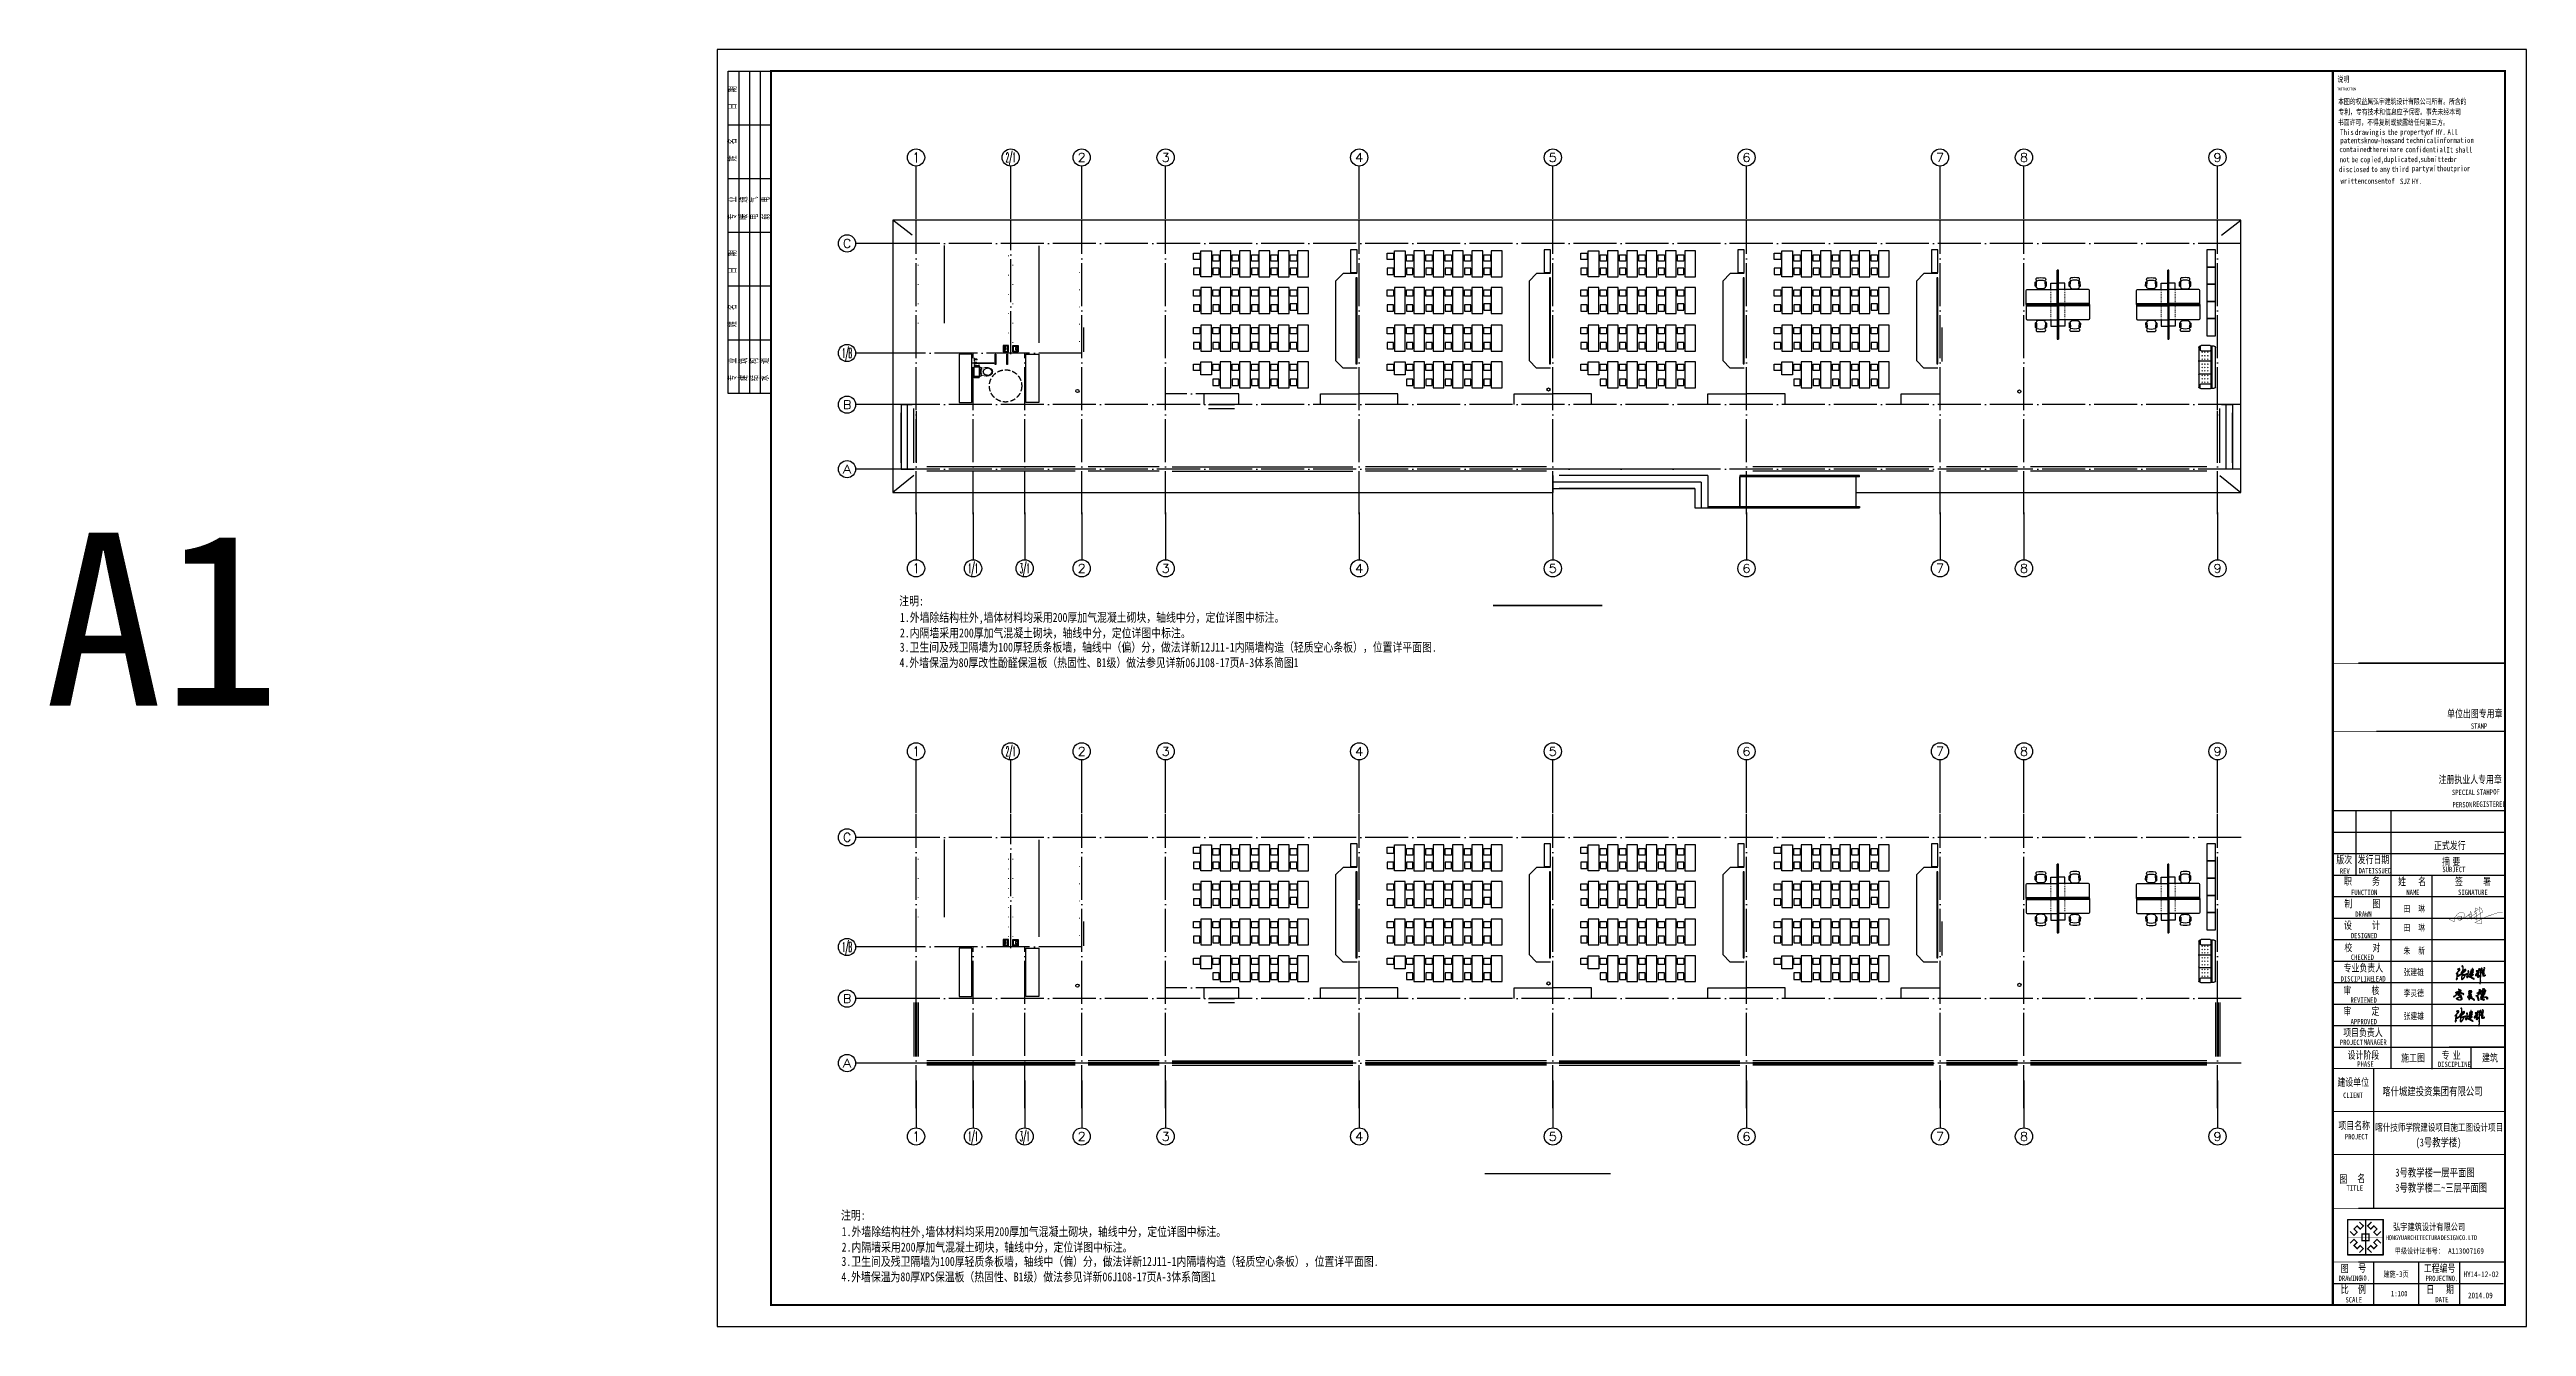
# Model space of a CAD drawing. Extents: x 28773 to 175644, y 7355 to 486294.
# Drawn here: x 39503 to 154644, y 187351 to 246751 of the extents above; entities that cross this region are included whole.
import ezdxf
from ezdxf.enums import TextEntityAlignment as Align

# ---------------------------------------------------------------- set-up
doc = ezdxf.new("R2010")
doc.units = 0
doc.header["$LTSCALE"] = 1000
doc.header["$MEASUREMENT"] = 0
doc.linetypes.add('DASH', pattern=[0.35, 0.25, -0.1])
doc.linetypes.add('DOTE', pattern=[2.42, 2, -0.2, 0.02, -0.2])
for name, color, linetype in [('', 7, 'Continuous'), ('AXIS', 3, 'Continuous'), ('AXIS_TEXT', 7, 'Continuous'), ('DIM_SYMB', 3, 'Continuous'), ('DOTE', 1, 'DOTE'), ('GROUND', 2, 'Continuous'), ('LVTRY', 6, 'Continuous'), ('PUB_TEXT', 7, 'Continuous'), ('PUB_TITLE', 7, 'Continuous'), ('RAIL', 163, 'Continuous'), ('STAIR', 3, 'Continuous'), ('TK', 126, 'Continuous'), ('TWT_TITLE', 7, 'Continuous'), ('WALL', 2, 'Continuous'), ('家具', 8, 'Continuous'), ('布置', 165, 'Continuous'), ('文字和字符', 7, 'Continuous')]:
    doc.layers.add(name, color=color, linetype=linetype)
doc.layers.add('hatch', color=8, linetype='Continuous', lineweight=13)
doc.styles.add('-宋体', font='', dxfattribs={"width": 0.8})
doc.styles.add('_TCH_AXIS', font='complex_.ttf', dxfattribs={"bigfont": 'GBCBIG'})
doc.styles.add('_TCH_DYN', font='')
doc.styles.add('_TEL_DIM', font='simhei.ttf', dxfattribs={"width": 0.8, "height": 3.5})
doc.styles.add('COMPLEX', font='COMPLEX')
doc.styles.add('DIM_FONT', font='simplex_.ttf', dxfattribs={"width": 0.7, "bigfont": 'GBCBIG'})
doc.styles.get("Standard").update_dxf_attribs({"font": 'gbenor.shx', "bigfont": 'gbcbig.shx'})
doc.styles.get('-宋体').set_extended_font_data('SimSun')
doc.styles.get('_TCH_DYN').set_extended_font_data('SimSun')

msp = doc.modelspace()

# ---------------------------------------------------------------- texts
at = {"style": '-宋体', "width": 0.75}
for s, height, p in [('INSTRUCTION', 129.15, (145845, 244845)), ('单位出图专用章', 350, (150956, 215683)), ('STAMP', 250, (152059, 215153)), ('注册执业人专用章', 350, (150560, 212620)), ('SPECIAL', 250, (151181, 212073)), ('STAMP', 250, (152321, 212080)), ('OF', 250, (153099, 212097)), ('PERSON', 250, (151203, 211498)), ('REGISTERED', 250, (152152, 211523)), ('正式发行', 350, (150344, 209548)), ('版次', 350, (145806, 208893)), ('REV', 250, (145969, 208409)), ('发行日期', 350, (146797, 208896)), ('DATE', 250, (146841, 208428)), ('ISSUED', 250, (147445, 208426)), ('摘', 350, (150716, 208796)), ('SUBJECT', 250, (150734, 208485)), ('要', 350, (151204, 208796)), ('职     务', 350, (146161, 207888)), ('FUNCTION', 250, (146488, 207418)), ('姓   名', 350, (148679, 207873)), ('NAME', 250, (149060, 207422)), ('签     署', 350, (151322, 207872)), ('SIGNATURE', 250, (151466, 207423)), ('设     计', 350, (146163, 205840)), ('制     图', 350, (146174, 206841)), ('DRAWN', 250, (146685, 206407)), ('田  琳', 300, (148930, 206630)), ('校     对', 350, (146179, 204800)), ('DESIGNED', 250, (146482, 205407)), ('朱  新', 300, (148930, 204683)), ('田  琳', 300, (148930, 205749)), ('专业负责人', 350, (146143, 203857)), ('CHECKED', 250, (146481, 204403)), ('张建雄', 300, (148930, 203683)), ('DISCIPLINE', 250, (146004, 203396)), ('审     核', 350, (146134, 202804)), ('REVIEWED', 250, (146463, 202410)), ('LEAD', 250, (147487, 203397)), ('李灵德', 300, (148937, 202706)), ('审     定', 350, (146134, 201841)), ('APPROVED', 250, (146470, 201406)), ('张建雄', 300, (148934, 201643)), ('PROJECT', 250, (145973, 200445)), ('项目负责人', 350, (146126, 200849)), ('MANAGER', 250, (147075, 200452)), ('设计阶段', 350, (146330, 199799)), ('PHASE', 250, (146779, 199430)), ('施工图', 350, (148818, 199671)), ('DISCIPLINE', 250, (150527, 199420)), ('专', 350, (150702, 199794)), ('业', 350, (151219, 199793)), ('建筑', 350, (152579, 199674)), ('建设单位', 350, (145857, 198540)), ('CLIENT', 250, (146121, 197982)), ('喀什城建投资集团有限公司', 370.27, (147939, 198102)), ('项目名称', 350, (145902, 196524)), ('PROJECT', 250, (146204, 196053)), ('喀什技师学院建设项目施工图设计项目', 333.25, (147613, 196447)), ('(3号教学楼)', 370.3, (149495, 195728)), ('3号教学楼一层平面图', 370.3, (148551, 194326)), ('图', 350, (145953, 194034)), ('TITLE', 250, (146279, 193667)), ('名', 350, (146782, 194059)), ('3号教学楼二~三层平面图', 370.27, (148551, 193622)), ('图', 350, (146011, 189872)), ('号', 350, (146823, 189896)), ('工程编号', 350, (149873, 189884)), ('DRAWING', 250, (145909, 189470)), ('比', 350, (146013, 188906)), ('例', 350, (146812, 188900)), ('N0.', 250, (146913, 189481)), ('建施-3页', 267.7, (147997, 189657)), ('1:100', 250, (148348, 188755)), ('PROJECT', 250, (149956, 189463)), ('日', 350, (149989, 188897)), ('期', 350, (150904, 188900)), ('NO.', 250, (151014, 189461)), ('HY14-12-02', 267.7, (151721, 189648)), ('2014.09', 267.7, (151927, 188662)), ('SCALE', 250, (146231, 188468)), ('DATE', 250, (150409, 188479))]:
    msp.add_text(s, height=height, dxfattribs=at).set_placement(p)
at = {"linetype": 'Continuous', "style": '-宋体', "width": 0.8}
for s, p in [('注明:', (79002, 220889)), ('1.外墙除结构柱外,墙体材料均采用200厚加气混凝土砌块，轴线中分，定位详图中标注。', (79033, 220126)), ('3.卫生间及残卫隔墙为100厚轻质条板墙，轴线中（偏）分，做法详新12J11-1内隔墙构造（轻质空心条板），位置详平面图.', (79022, 218740)), ('2.内隔墙采用200厚加气混凝土砌块，轴线中分，定位详图中标注。', (79033, 219403)), ('4.外墙保温为80厚改性酚醛保温板（热固性、B1级）做法参见详新06J108-17页A-3体系简图1', (79015, 218022)), ('注明:', (76296, 192318)), ('2.内隔墙采用200厚加气混凝土砌块，轴线中分，定位详图中标注。', (76326, 190832)), ('1.外墙除结构柱外,墙体材料均采用200厚加气混凝土砌块，轴线中分，定位详图中标注。', (76326, 191555)), ('3.卫生间及残卫隔墙为100厚轻质条板墙，轴线中（偏）分，做法详新12J11-1内隔墙构造（轻质空心条板），位置详平面图.', (76316, 190169)), ('4.外墙保温为80厚XPS保温板（热固性、B1级）做法参见详新06J108-17页A-3体系简图1', (76308, 189451))]:
    msp.add_text(s, height=420, dxfattribs=at).set_placement(p)
at = {"layer": 'PUB_TEXT', "style": '_TCH_DYN'}
msp.add_text('A1', height=8056.1, dxfattribs=at).set_placement((39273, 216223))
at = {"layer": 'TK', "color": 9}
for s, height, style, width, p in [('说明', 265.8, '-宋体', 0.75, (145854, 245236)), ('HONGYU', 227.8, '-宋体', 0.75, (148111, 191369, 0)), ('弘宇建筑设计有限公司', 319, '-宋体', 0.75, (148444, 191824)), ('ARCHITECTURAL', 227.85, '-宋体', 0.75, (148962, 191369, 0)), ('DESIGN', 227.8, '-宋体', 0.75, (150663, 191369, 0)), ('CO.LTD', 227.8, '-宋体', 0.75, (151513, 191369, 0)), ('甲级设计证书号：', 255.1, '_TEL_DIM', 0.8, (148522, 190736)), ('A113007169', 255.1, '_TEL_DIM', 0.8, (151001, 190736))]:
    msp.add_text(s, height=height, dxfattribs=dict(at, style=style, width=width)).set_placement(p)
at = {"layer": 'TK', "style": '-宋体', "width": 0.75}
for s, height, p in [('本图的权益属弘宇建筑设计有限公司所有。所含的', 258.23, (145889, 244206)), ('书面许可，不得复制或披露给任何第三方。', 258.23, (145882, 243238)), ('专利，专有技术和信息应予保密。事先未经本司', 258.23, (145902, 243721)), ('This', 258.2, (145982, 242776)), ('drawing', 258.2, (146670, 242776)), ('is', 258.2, (147772, 242776)), ('the', 258.2, (148185, 242776)), ('property', 258.2, (148770, 242786)), ('of', 258.2, (150009, 242786)), ('HY.', 258.2, (150422, 242786)), ('All', 258.2, (150973, 242786)), ('contained', 258.2, (145948, 241979)), ('patents', 258.2, (145993, 242392)), ('know-hows', 258.2, (147095, 242392)), ('therein', 258.2, (147325, 241979)), ('are', 258.2, (148427, 241979)), ('and', 258.2, (148498, 242396)), ('confidential.', 258.23, (149016, 241969)), ('technical', 258.2, (149049, 242396)), ('information', 258.23, (150458, 242401)), ('It', 258.2, (150922, 241954)), ('shall', 258.2, (151335, 241954)), ('disclosed', 258.2, (145929, 241046)), ('not', 258.2, (145955, 241503)), ('written', 258.2, (146001, 240507)), ('be', 258.2, (146505, 241503)), ('copied,', 258.2, (146919, 241503)), ('consent', 258.2, (147102, 240507)), ('to', 258.2, (147414, 241056)), ('any', 258.2, (147827, 241056)), ('duplicated,', 258.23, (148010, 241514)), ('of', 258.2, (148204, 240507)), ('third', 258.2, (148378, 241056)), ('SJZ', 258.2, (148764, 240489)), ('HY.', 258.2, (149315, 240489)), ('party', 258.2, (149320, 241087)), ('submitted', 258.2, (149719, 241516)), ('without', 258.2, (150147, 241087)), ('or', 258.2, (151096, 241516)), ('prior', 258.2, (151248, 241087))]:
    msp.add_text(s, height=height, dxfattribs=at).set_placement(p)

# ---------------------------------------------------------------- blocks, each defined once
blk = doc.blocks.new('ASEWQWQ')
at = {"layer": 'PUB_TITLE', "color": 8, "linetype": 'Continuous'}
blk.add_line((2984019, -2020728), (2984369, -2021078), dxfattribs=at)
at = {"layer": '家具'}
for p, q in [((2983369, -2020728), (2984019, -2020728)), ((2984369, -2021078), (2984019, -2020728)), ((2984369, -2024778), (2984369, -2021078)), ((2983369, -2025128), (2984019, -2025128)), ((2984019, -2025128), (2984369, -2024778))]:
    blk.add_line(p, q, dxfattribs=at)
for points in [[(2986129, -2021017), (2986129, -2019817), (2985629, -2019817), (2985629, -2021017)], [(2986172, -2019920), (2986172, -2020220), (2986472, -2020220), (2986472, -2019920)], [(2986172, -2020915), (2986172, -2020615), (2986472, -2020615), (2986472, -2020915)], [(2987029, -2021017), (2987029, -2019817), (2986529, -2019817), (2986529, -2021017)], [(2987072, -2019920), (2987072, -2020220), (2987372, -2020220), (2987372, -2019920)], [(2987072, -2020915), (2987072, -2020615), (2987372, -2020615), (2987372, -2020915)], [(2987929, -2021017), (2987929, -2019817), (2987429, -2019817), (2987429, -2021017)], [(2987972, -2019920), (2987972, -2020220), (2988272, -2020220), (2988272, -2019920)], [(2987972, -2020915), (2987972, -2020615), (2988272, -2020615), (2988272, -2020915)], [(2988829, -2021017), (2988829, -2019817), (2988329, -2019817), (2988329, -2021017)], [(2988872, -2019920), (2988872, -2020220), (2989172, -2020220), (2989172, -2019920)], [(2988872, -2020915), (2988872, -2020615), (2989172, -2020615), (2989172, -2020915)], [(2989729, -2021017), (2989729, -2019817), (2989229, -2019817), (2989229, -2021017)], [(2989772, -2019920), (2989772, -2020220), (2990072, -2020220), (2990072, -2019920)], [(2989772, -2020915), (2989772, -2020615), (2990072, -2020615), (2990072, -2020915)], [(2990629, -2020417), (2990629, -2021017), (2990129, -2021017), (2990129, -2020417)], [(2990672, -2020915), (2990672, -2020615), (2990972, -2020615), (2990972, -2020915)], [(2986129, -2022722), (2986129, -2021522), (2985629, -2021522), (2985629, -2022722)], [(2986172, -2021625), (2986172, -2021925), (2986472, -2021925), (2986472, -2021625)], [(2987029, -2022722), (2987029, -2021522), (2986529, -2021522), (2986529, -2022722)], [(2987072, -2021625), (2987072, -2021925), (2987372, -2021925), (2987372, -2021625)], [(2987929, -2022722), (2987929, -2021522), (2987429, -2021522), (2987429, -2022722)], [(2987972, -2021625), (2987972, -2021925), (2988272, -2021925), (2988272, -2021625)], [(2988829, -2022722), (2988829, -2021522), (2988329, -2021522), (2988329, -2022722)], [(2988872, -2021625), (2988872, -2021925), (2989172, -2021925), (2989172, -2021625)], [(2989729, -2022722), (2989729, -2021522), (2989229, -2021522), (2989229, -2022722)], [(2989772, -2021625), (2989772, -2021925), (2990072, -2021925), (2990072, -2021625)], [(2990629, -2022722), (2990629, -2021522), (2990129, -2021522), (2990129, -2022722)], [(2990672, -2021625), (2990672, -2021925), (2990972, -2021925), (2990972, -2021625)], [(2986172, -2022620), (2986172, -2022320), (2986472, -2022320), (2986472, -2022620)], [(2987072, -2022620), (2987072, -2022320), (2987372, -2022320), (2987372, -2022620)], [(2987972, -2022620), (2987972, -2022320), (2988272, -2022320), (2988272, -2022620)], [(2988872, -2022620), (2988872, -2022320), (2989172, -2022320), (2989172, -2022620)], [(2989772, -2022620), (2989772, -2022320), (2990072, -2022320), (2990072, -2022620)], [(2990672, -2022620), (2990672, -2022320), (2990972, -2022320), (2990972, -2022620)], [(2986129, -2024472), (2986129, -2023272), (2985629, -2023272), (2985629, -2024472)], [(2986172, -2023426), (2986172, -2023726), (2986472, -2023726), (2986472, -2023426)], [(2986172, -2024370), (2986172, -2024070), (2986472, -2024070), (2986472, -2024370)], [(2987029, -2024472), (2987029, -2023272), (2986529, -2023272), (2986529, -2024472)], [(2987072, -2023375), (2987072, -2023675), (2987372, -2023675), (2987372, -2023375)], [(2987072, -2024370), (2987072, -2024070), (2987372, -2024070), (2987372, -2024370)], [(2987929, -2024472), (2987929, -2023272), (2987429, -2023272), (2987429, -2024472)], [(2987972, -2023375), (2987972, -2023675), (2988272, -2023675), (2988272, -2023375)], [(2987972, -2024370), (2987972, -2024070), (2988272, -2024070), (2988272, -2024370)], [(2988829, -2024472), (2988829, -2023272), (2988329, -2023272), (2988329, -2024472)], [(2988872, -2023375), (2988872, -2023675), (2989172, -2023675), (2989172, -2023375)], [(2988872, -2024370), (2988872, -2024070), (2989172, -2024070), (2989172, -2024370)], [(2989729, -2024472), (2989729, -2023272), (2989229, -2023272), (2989229, -2024472)], [(2989772, -2023375), (2989772, -2023675), (2990072, -2023675), (2990072, -2023375)], [(2989772, -2024370), (2989772, -2024070), (2990072, -2024070), (2990072, -2024370)], [(2990629, -2024472), (2990629, -2023272), (2990129, -2023272), (2990129, -2024472)], [(2990672, -2023375), (2990672, -2023675), (2990972, -2023675), (2990972, -2023375)], [(2990672, -2024370), (2990672, -2024070), (2990972, -2024070), (2990972, -2024370)], [(2983369, -2026229), (2983669, -2026229), (2983669, -2025169), (2983369, -2025169)], [(2986129, -2026177), (2986129, -2024977), (2985629, -2024977), (2985629, -2026177)], [(2986172, -2025080), (2986172, -2025380), (2986472, -2025380), (2986472, -2025080)], [(2987029, -2026177), (2987029, -2024977), (2986529, -2024977), (2986529, -2026177)], [(2987072, -2025080), (2987072, -2025380), (2987372, -2025380), (2987372, -2025080)], [(2987929, -2026177), (2987929, -2024977), (2987429, -2024977), (2987429, -2026177)], [(2987972, -2025080), (2987972, -2025380), (2988272, -2025380), (2988272, -2025080)], [(2988829, -2026177), (2988829, -2024977), (2988329, -2024977), (2988329, -2026177)], [(2988872, -2025080), (2988872, -2025380), (2989172, -2025380), (2989172, -2025080)], [(2989729, -2026177), (2989729, -2024977), (2989229, -2024977), (2989229, -2026177)], [(2989772, -2025080), (2989772, -2025380), (2990072, -2025380), (2990072, -2025080)], [(2990629, -2024977), (2990629, -2026177), (2990129, -2026177), (2990129, -2024977)], [(2990672, -2025080), (2990672, -2025380), (2990972, -2025380), (2990972, -2025080)], [(2986172, -2026005), (2986172, -2025705), (2986472, -2025705), (2986472, -2026005)], [(2987072, -2026005), (2987072, -2025705), (2987372, -2025705), (2987372, -2026005)], [(2987972, -2026005), (2987972, -2025705), (2988272, -2025705), (2988272, -2026005)], [(2988872, -2026005), (2988872, -2025705), (2989172, -2025705), (2989172, -2026005)], [(2989772, -2026005), (2989772, -2025705), (2990072, -2025705), (2990072, -2026005)], [(2990672, -2026075), (2990672, -2025775), (2990972, -2025775), (2990972, -2026075)]]:
    blk.add_lwpolyline(points, close=True, dxfattribs=at)
blk.add_lwpolyline([(2983419, -2023216), (2983419, -2020928), (2983369, -2020928), (2983369, -2024928), (2983419, -2024928), (2983419, -2023104)], dxfattribs=at)
blk = doc.blocks.new('$plan$00001572')
at = {"layer": '家具'}
for p, q in [((-925, 0), (925, 0)), ((-1008, -250), (-1008, -661)), ((-975, -203), (-975, -50)), ((-975, -150), (975, -150)), ((-975, -711), (-975, -720)), ((-958, -200), (958, -200)), ((-818, -200), (-958, -200)), ((-958, -711), (-818, -711)), ((-329, -770), (-925, -770)), ((-768, -661), (-768, -250)), ((-683, -363), (-713, -332)), ((-713, -363), (-683, -332)), ((-683, -500), (-713, -469)), ((-713, -500), (-683, -469)), ((-683, -627), (-713, -597)), ((-713, -627), (-683, -597)), ((-556, -363), (-526, -332)), ((-526, -363), (-556, -332)), ((-526, -500), (-556, -469)), ((-556, -500), (-526, -469)), ((-526, -627), (-556, -597)), ((-556, -627), (-526, -597)), ((-368, -363), (-398, -332)), ((-398, -363), (-368, -332)), ((-368, -500), (-398, -469)), ((-398, -500), (-368, -469)), ((-368, -627), (-398, -597)), ((-398, -627), (-368, -597)), ((-298, -740), (-298, -230)), ((267, -770), (-267, -770)), ((-177, -363), (-147, -332)), ((-147, -363), (-177, -332)), ((-177, -500), (-147, -469)), ((-147, -500), (-177, -469)), ((-177, -627), (-147, -597)), ((-147, -627), (-177, -597)), ((11, -363), (-20, -332)), ((-20, -363), (11, -332)), ((-20, -500), (11, -469)), ((11, -500), (-20, -469)), ((-20, -627), (11, -597)), ((11, -627), (-20, -597)), ((138, -363), (168, -332)), ((168, -363), (138, -332)), ((138, -500), (168, -469)), ((168, -500), (138, -469)), ((138, -627), (168, -597)), ((168, -627), (138, -597)), ((298, -740), (298, -230)), ((925, -770), (329, -770)), ((398, -363), (368, -332)), ((368, -363), (398, -332)), ((398, -500), (368, -469)), ((368, -500), (398, -469)), ((398, -627), (368, -597)), ((368, -627), (398, -597)), ((526, -363), (556, -332)), ((556, -363), (526, -332)), ((556, -500), (526, -469)), ((526, -500), (556, -469)), ((556, -627), (526, -597)), ((526, -627), (556, -597)), ((713, -363), (683, -332)), ((683, -363), (713, -332)), ((713, -500), (683, -469)), ((683, -500), (713, -469)), ((713, -627), (683, -597)), ((683, -627), (713, -597)), ((768, -661), (768, -250)), ((818, -200), (958, -200)), ((958, -711), (818, -711)), ((975, -50), (975, -203)), ((975, -708), (975, -720)), ((1008, -250), (1008, -661))]:
    blk.add_line(p, q, dxfattribs=at)
for centre, radius, start, end in [((-925, -50), 50, 90, 180), ((925, -50), 50, 0, 90), ((-958, -250), 50, 90, 180), ((-958, -661), 50, 180, 270), ((-925, -720), 50, 166.98754, 270), ((-818, -250), 50, 0, 90), ((-818, -661), 50, 270, 0), ((-328, -740), 30, 268.19278, 0), ((-328, -230), 30, 0, 90), ((-268, -230), 30, 90, 180), ((-268, -740), 30, 180, 271.80722), ((268, -740), 30, 268.19278, 0), ((268, -230), 30, 0, 90), ((328, -230), 30, 90, 180), ((328, -740), 30, 180, 271.80722), ((818, -250), 50, 90, 180), ((818, -661), 50, 180, 270), ((925, -720), 50, 270, 0), ((958, -250), 50, 0, 90), ((958, -661), 50, 270, 0)]:
    blk.add_arc(centre, radius, start, end, dxfattribs=at)
at = {"layer": '家具', "style": 'DIM_FONT', "width": 0.8, "flags": 9}
for tag in ['YSIZE', 'XSIZE']:
    blk.add_attdef(tag, (0, 0), '', height=0.5, rotation=180, dxfattribs=at)
blk = doc.blocks.new('$plan$00000274')
at = {"layer": '家具'}
for p, q in [((0, 0), (0, 1600)), ((50, 1600), (0, 1600)), ((50, 50), (50, 1600)), ((1500, 0), (0, 0)), ((350, 1000), (50, 1000)), ((1450, 700), (50, 700)), ((1500, 50), (50, 50)), ((350, 700), (350, 1000)), ((550, 865), (554, 1042)), ((594, 845), (594, 851)), ((594, 845), (594, 851)), ((603, 861), (617, 1037)), ((1022, 861), (1009, 1037)), ((1031, 845), (1031, 851)), ((1075, 865), (1071, 1042)), ((1500, 0), (1500, 650))]:
    blk.add_line(p, q, dxfattribs=at)
at = {"layer": '家具', "lineweight": 13}
for p, q in [((350, 657), (350, 700)), ((350, 528), (350, 591)), ((350, 426), (350, 483)), ((350, 320), (350, 377)), ((350, 233), (350, 284)), ((350, 137), (350, 185)), ((350, 50), (350, 101))]:
    blk.add_line(p, q, dxfattribs=at)
at = {"layer": '家具'}
for centre, radius, start, end in [((668, 1176), 78.9, 120.39269, 239.60731), ((813, -172), 1428, 82.59073, 97.40927), ((957, 1176), 78.9, 300.39269, 59.60731), ((577, 874), 28.8, 198.71617, 333.95689), ((585, 1030), 32.7, 12.86629, 157.84358), ((685, 837), 91.4, 175, 253.89134), ((788, 1028), 183, 153.61801, 171.90476), ((813, 623), 519, 69.20895, 110.79105), ((813, 1375), 644, 256.27501, 283.72499), ((940, 837), 91.4, 286.10866, 5), ((834, 1028), 183, 7.33471, 26.21221), ((1040, 1030), 32.7, 22.15642, 167.13371), ((1048, 874), 28.8, 206.04311, 341.28383), ((1450, 650), 50, 0, 90)]:
    blk.add_arc(centre, radius, start, end, dxfattribs=at)
blk = doc.blocks.new('$plan$00000391')
for p, q in [((-349, 95), (-372, 95)), ((-360, 84), (-360, 106)), ((0, 249), (-172, 249)), ((-921, -400), (-921, -400)), ((-19, -380), (-901, -380)), ((-901, -420), (-19, -420)), ((-349, -95), (-372, -95)), ((-360, -84), (-360, -106)), ((-28, -555), (-13, -539)), ((-13, -610), (-28, -595)), ((-19, -420), (-19, -380))]:
    blk.add_line(p, q)
at = {"lineweight": 13}
blk.add_line((-246, 94), (-246, -94), dxfattribs=at)
for points in [[(-344, 161), (-459, 185, 0.088113), (-657, 194, 0.124068), (-791, 135, 0.086475), (-848, 68, 0.130408), (-865, 0, 0.130408), (-848, -68, 0.086475), (-791, -135, 0.124068), (-657, -194, 0.088113), (-459, -185), (-344, -161)], [(-232, 245, 0.32142), (-286, 169), (-286, -169, 0.300027), (-237, -242)], [(-172, 249), (-217, 249), (-206, 249, 0.081902), (-232, 245)], [(-237, -242, 0.019656), (-232, -245)], [(-232, -245, 0.081906), (-206, -249), (0, -249)]]:
    blk.add_lwpolyline(points, format="xyb")
for points in [[(-823, 0, -0.221073), (-777, 100, -0.102493), (-672, 156, -0.121565), (-540, 153, -0.187395), (-429, 71, -0.126952), (-411, 0, -0.126952), (-429, -71, -0.187395), (-540, -153, -0.121565), (-672, -156, -0.102493), (-777, -100, -0.221073)], [(-286, -199), (-286, 199), (-323, 199, 0.472458), (-346, 172, -0.097656), (-346, -172, 0.472458), (-323, -199)], [(0, -268), (0, 268, 0.421203), (-23, 291), (-208, 287, 0.384529), (-230, 266, 0.020097), (-240, 0, 0.020097), (-230, -266, 0.384529), (-208, -287), (-23, -291, 0.421203)], [(-137, -575), (-137, -575, 0.414214), (-117, -595), (-28, -595), (-28, -555), (-117, -555, 0.414214)]]:
    blk.add_lwpolyline(points, format="xyb", close=True)
for points in [[(-606, 146, -0.134007), (-498, 113, -0.213245), (-436, 29, 0.668461), (-420, 32, 0.205105), (-491, 125, 0.136377), (-606, 157)], [(-447, -6), (-441, -18, 0.801198), (-437, -19, 0.05862), (-435, 0, 0.05862), (-437, 19, 0.801198), (-441, 18), (-447, 6)], [(-232, 199, 0.216674), (-246, 169), (-246, 137)], [(-235, 197, -0.203745), (-206, 209), (0, 209)], [(-606, -157, 0.136377), (-491, -125, 0.205105), (-420, -32, 0.668461), (-436, -29, -0.213245), (-498, -113, -0.134007), (-606, -146)], [(-246, -137), (-246, -169, 0.194092), (-235, -197)], [(-235, -197, 0.203745), (-206, -209), (0, -209)]]:
    blk.add_lwpolyline(points, format="xyb", dxfattribs=at)
for points in [[(-286, 94), (-242, 94), (-242, 137), (-286, 137)], [(-286, -94), (-242, -94), (-242, -137), (-286, -137)], [(-103, -376), (-13, -376), (-13, -362), (-103, -362)], [(-103, -425), (-13, -425), (-13, -439), (-103, -439)], [(-43, -362), (-30, -362), (-30, -355), (-43, -355)], [(-43, -439), (-30, -439), (-30, -446), (-43, -446)], [(0, -340), (-13, -340), (-13, -460), (0, -460)], [(0, -512), (-13, -512), (-13, -632), (0, -632)]]:
    blk.add_lwpolyline(points, close=True)
blk.add_lwpolyline([(-233, -229), (-245, -264), (-238, -318), (-215, -315), (-220, -283)])
for start, end in [(90.00056, 180.00064), (179.99993, 270.00002)]:
    blk.add_arc((-901, -400), 20, start, end)
blk = doc.blocks.new('364535463')
at = {"layer": '布置'}
blk.add_lwpolyline([(150, -250), (150, 0), (-150, 0), (-150, -250)], close=True, dxfattribs=at)
blk.add_lwpolyline([(100, -220), (120, -220), (120, -30), (-120, -30), (-120, -220), (-100, -220, -1)], format="xyb", close=True, dxfattribs=at)
blk.add_lwpolyline([(-70, -220), (70, -220)], dxfattribs=at)
blk.add_arc((0, -220), 70, 0, 180, dxfattribs=at)
blk = doc.blocks.new('_AXISO')
blk.add_circle((0, 0), 0.5)
at = {"layer": 'AXIS_TEXT', "style": 'COMPLEX', "width": 1.041667}
blk.add_attdef('A', text='', height=0.56, dxfattribs=at).set_placement((-0.25, -0.28), (0.25, -0.28), align=Align.FIT)
blk = doc.blocks.new('logo')
at = {"color": 6}
blk.add_line((1004, 2011), (1004, 0), dxfattribs=at)
at = {"color": 6, "const_width": 74.6}
for points in [[(0, 2011), (2008, 2011), (2008, 0), (0, 0)], [(809, 1198), (1199, 1198), (1199, 813), (809, 813)]]:
    blk.add_lwpolyline(points, close=True, dxfattribs=at)
at = {"color": 6}
blk.add_lwpolyline([(0, 2011), (2008, 2011), (2008, 0), (0, 0)], close=True, dxfattribs=at)
for points, const_width in [([(660, 1874), (883, 1654), (704, 1475), (526, 1653), (350, 1477), (528, 1299), (350, 1120), (129, 1340)], 74.6), ([(1004, 2011), (1004, 0)], 15.2), ([(1348, 1874), (1125, 1654), (1304, 1475), (1482, 1653), (1658, 1477), (1480, 1299), (1659, 1120), (1879, 1340)], 74.6), ([(0, 1006), (2008, 1006)], 15.2), ([(660, 137), (883, 357), (704, 536), (526, 358), (350, 534), (528, 712), (350, 891), (129, 671)], 74.6), ([(1348, 137), (1125, 357), (1304, 536), (1482, 358), (1658, 534), (1480, 712), (1659, 891), (1879, 671)], 74.6)]:
    blk.add_lwpolyline(points, dxfattribs=dict(at, const_width=const_width))
blk = doc.blocks.new('田琳')
at = {"const_width": 20}
for points in [[(37074, 43541), (37392, 43371), (37434, 43661), (37646, 43908), (37893, 43957), (37999, 43894), (38020, 43731), (37921, 43590), (37801, 43527), (37709, 43555), (37858, 43668), (37801, 43724), (37618, 43682), (37582, 43590), (37681, 43463), (37758, 43465), (38199, 43741), (38446, 43833), (38404, 44009), (38329, 43797), (38241, 43806), (38370, 43670), (38453, 43638), (38446, 43833)], [(38170, 43531), (38717, 43893), (38612, 43976), (38783, 44086), (38857, 44142), (38691, 44234), (38791, 43477), (38682, 43556), (38559, 43578), (38445, 43547), (39146, 43985), (39054, 44169), (38918, 44287), (39041, 43552), (39067, 43259), (38988, 43245), (38660, 43333), (39372, 43699), (40071, 43934), (40071, 43934), (40359, 43926)]]:
    blk.add_lwpolyline(points, dxfattribs=at)
blk = doc.blocks.new('$titleblk$00000094')
for p, q in [((-150, 20), (0, 20)), ((-150, 0), (-150, 20)), ((0, 15), (-150, 15)), ((-125, 20), (-125, 0)), ((-100, 20), (-100, 0)), ((-75, 20), (-75, 0)), ((-50, 20), (-50, 0)), ((-25, 20), (-25, 0)), ((0, 20), (0, 0)), ((0, 10), (-150, 10)), ((0, 5), (-150, 5))]:
    blk.add_line(p, q)
at = {"width": 0.8}
for s, p in [(' 专   业', (-145.9, 16)), ('建   筑', (-144.2, 11)), (' 姓   名', (-120.9, 16)), (' 日   期', (-95.9, 16)), (' 专   业', (-70.9, 16)), ('暖   通', (-69.2, 11)), (' 姓   名', (-43.8, 16)), (' 日   期', (-19.6, 16)), ('结   构', (-144.2, 6)), ('水   道', (-144.2, 1)), ('弱   电', (-69.2, 0.7)), ('电   气', (-69.2, 6))]:
    blk.add_text(s, height=3.5, rotation=0, dxfattribs=at).set_placement(p)

# ---------------------------------------------------------------- hatches: boundary and pattern name
h = msp.add_hatch(color=6)
edge = h.paths.add_edge_path()
edge.add_spline(control_points=[(152664, 204045), (152667, 204042), (152673, 204038), (152684, 204038), (152692, 204037), (152702, 204033), (152700, 204022), (152712, 204011), (152698, 204007), (152695, 204015), (152687, 204022), (152676, 204018), (152661, 204024), (152665, 204036), (152654, 204043), (152661, 204048), (152663, 204046), (152664, 204045)], knot_values=[0, 0, 0, 0, 9.9419551, 17.8199703, 26.0663498, 32.7722531, 40.0509232, 51.788007, 58.187099, 64.6987273, 70.4595211, 83.166695, 93.225525, 101.4667893, 109.7860908, 113.7611493, 116.6740692, 116.6740692, 116.6740692, 116.6740692], degree=3, periodic=0)
h = msp.add_hatch(color=6)
edge = h.paths.add_edge_path()
edge.add_spline(control_points=[(152595, 202073), (152598, 202071), (152605, 202066), (152615, 202066), (152624, 202065), (152634, 202061), (152631, 202050), (152644, 202039), (152629, 202035), (152627, 202043), (152619, 202051), (152607, 202046), (152593, 202052), (152596, 202064), (152585, 202071), (152592, 202076), (152595, 202074), (152595, 202073)], knot_values=[0, 0, 0, 0, 9.9419551, 17.8199703, 26.0663498, 32.7722531, 40.0509232, 51.788007, 58.187099, 64.6987273, 70.4595211, 83.166695, 93.225525, 101.4667893, 109.7860908, 113.7611493, 116.6740692, 116.6740692, 116.6740692, 116.6740692], degree=3, periodic=0)
at = {"layer": '文字和字符'}
h = msp.add_hatch(color=6, dxfattribs=at)
edge = h.paths.add_edge_path()
edge.add_spline(control_points=[(151455, 203974), (151456, 203974), (151480, 203975), (151493, 203989), (151512, 203996), (151530, 203998), (151549, 203988), (151553, 203969), (151551, 203951), (151549, 203933), (151533, 203916), (151519, 203897), (151499, 203876), (151478, 203858), (151460, 203833), (151439, 203819), (151427, 203804), (151418, 203796), (151414, 203789), (151419, 203780), (151434, 203787), (151449, 203785), (151466, 203770), (151454, 203748), (151449, 203730), (151444, 203715), (151438, 203701), (151438, 203689), (151435, 203679), (151440, 203671), (151448, 203670), (151451, 203666), (151455, 203660), (151462, 203663), (151469, 203664), (151477, 203669), (151486, 203674), (151497, 203677), (151507, 203684), (151517, 203691), (151530, 203699), (151544, 203707), (151557, 203716), (151570, 203724), (151584, 203733), (151595, 203744), (151611, 203750), (151608, 203761), (151607, 203769), (151607, 203779), (151609, 203789), (151609, 203800), (151612, 203810), (151617, 203826), (151631, 203840), (151643, 203858), (151655, 203870), (151664, 203879), (151673, 203887), (151672, 203901), (151675, 203919), (151680, 203937), (151683, 203970), (151687, 204004), (151684, 204040), (151683, 204065), (151676, 204081), (151671, 204092), (151666, 204106), (151659, 204095), (151643, 204089), (151640, 204113), (151652, 204124), (151669, 204126), (151683, 204115), (151692, 204099), (151699, 204078), (151700, 204058), (151700, 204039), (151700, 204020), (151700, 203996), (151701, 203969), (151696, 203942), (151697, 203924), (151691, 203904), (151712, 203914), (151723, 203926), (151744, 203938), (151765, 203946), (151784, 203955), (151802, 203962), (151822, 203953), (151827, 203933), (151823, 203915), (151815, 203898), (151798, 203884), (151777, 203863), (151751, 203842), (151724, 203821), (151702, 203800), (151685, 203788), (151663, 203778), (151668, 203751), (151661, 203731), (151662, 203719), (151659, 203710), (151671, 203708), (151681, 203708), (151698, 203706), (151719, 203707), (151740, 203706), (151757, 203712), (151772, 203714), (151788, 203722), (151808, 203727), (151827, 203736), (151846, 203741), (151861, 203750), (151873, 203752), (151890, 203764), (151884, 203739), (151868, 203730), (151845, 203721), (151821, 203717), (151800, 203707), (151780, 203700), (151757, 203696), (151734, 203694), (151707, 203692), (151683, 203691), (151668, 203694), (151658, 203695), (151654, 203682), (151651, 203646), (151642, 203597), (151638, 203549), (151636, 203524), (151647, 203511), (151657, 203509), (151671, 203510), (151686, 203530), (151707, 203547), (151723, 203576), (151741, 203593), (151750, 203614), (151763, 203632), (151768, 203648), (151786, 203668), (151785, 203644), (151776, 203629), (151765, 203606), (151748, 203586), (151733, 203559), (151709, 203536), (151687, 203508), (151666, 203496), (151651, 203482), (151639, 203491), (151633, 203501), (151623, 203511), (151622, 203530), (151626, 203552), (151626, 203578), (151629, 203604), (151632, 203630), (151636, 203656), (151639, 203679), (151644, 203697), (151641, 203709), (151631, 203716), (151623, 203724), (151620, 203735), (151604, 203735), (151593, 203721), (151571, 203705), (151548, 203690), (151520, 203676), (151497, 203663), (151477, 203646), (151456, 203648), (151446, 203637), (151436, 203630), (151426, 203634), (151420, 203628), (151421, 203619), (151419, 203607), (151425, 203594), (151426, 203578), (151412, 203563), (151409, 203543), (151404, 203526), (151393, 203510), (151412, 203504), (151414, 203523), (151424, 203537), (151434, 203544), (151449, 203562), (151443, 203540), (151436, 203532), (151430, 203523), (151425, 203515), (151419, 203508), (151414, 203501), (151409, 203491), (151397, 203493), (151383, 203482), (151383, 203507), (151385, 203519), (151388, 203534), (151394, 203545), (151399, 203557), (151408, 203567), (151410, 203581), (151410, 203594), (151409, 203605), (151403, 203617), (151399, 203634), (151403, 203655), (151413, 203675), (151420, 203697), (151431, 203716), (151435, 203735), (151440, 203747), (151444, 203755), (151444, 203765), (151430, 203771), (151416, 203764), (151403, 203757), (151390, 203756), (151379, 203757), (151366, 203766), (151399, 203782), (151411, 203809), (151449, 203847), (151480, 203880), (151505, 203912), (151522, 203929), (151536, 203946), (151540, 203967), (151529, 203982), (151509, 203988), (151496, 203965), (151471, 203964), (151451, 203953), (151439, 203977), (151455, 203974), (151455, 203974)], knot_values=[0, 0, 0, 0, 29.8303295, 58.9178132, 87.4030574, 108.1061562, 133.1781654, 167.21185, 183.4935754, 210.6749552, 237.3136257, 275.8677319, 312.3753169, 353.7610428, 395.8755373, 434.5828788, 460.6697611, 476.274997, 484.4178063, 491.6203431, 511.6761559, 536.924503, 555.6925526, 598.3623563, 618.3481767, 639.1891908, 663.4549199, 677.0630632, 692.3176531, 702.959274, 711.9436589, 720.1446903, 726.9278464, 735.8054804, 746.5707601, 757.6571266, 773.3913287, 790.7673201, 805.4418978, 822.5940953, 842.8666937, 868.3230012, 891.1270327, 907.5733934, 930.6345746, 961.2586134, 976.6887274, 988.0027228, 1001.1708005, 1014.5578074, 1029.6178463, 1042.1330389, 1057.768168, 1075.0051979, 1109.9938103, 1138.0422458, 1164.8952603, 1180.29965, 1191.8747379, 1213.2414421, 1232.3492808, 1268.7252685, 1294.322921, 1368.3957819, 1410.7245563, 1445.0448446, 1469.9443934, 1480.867815, 1499.3285115, 1508.7416294, 1526.2865672, 1555.6491573, 1570.573337, 1593.9825899, 1617.9844454, 1641.3826664, 1669.4398151, 1707.2919743, 1725.0356966, 1749.4333202, 1786.0298006, 1824.8442182, 1863.9116253, 1895.042411, 1908.3964054, 1926.9974547, 1954.7336462, 1988.6055848, 2022.4073365, 2049.2216869, 2076.6734093, 2100.0008901, 2131.5651746, 2154.1846744, 2175.0230506, 2209.5378974, 2244.8462763, 2295.9872178, 2350.3941059, 2388.9045076, 2420.9069734, 2437.8429544, 2481.5385849, 2513.6703401, 2525.0687195, 2534.6850669, 2544.9233212, 2563.3146225, 2581.7681547, 2615.8848326, 2650.046285, 2667.232328, 2688.8724948, 2714.0576465, 2739.7843086, 2777.4678787, 2801.5346987, 2820.718126, 2846.2199894, 2860.6985168, 2879.2435845, 2912.6590079, 2940.6089154, 2982.4231615, 3010.6857841, 3039.1784115, 3070.4014954, 3105.5671917, 3138.0404156, 3181.7796701, 3202.0700171, 3207.3187107, 3220.2282115, 3244.0899556, 3371.1024954, 3414.2256091, 3453.4621929, 3467.2699598, 3480.3000776, 3495.0797261, 3519.9730631, 3575.2206644, 3613.1312082, 3652.7759032, 3675.9177445, 3710.0710838, 3737.5778233, 3760.4560262, 3779.026476, 3804.4060124, 3842.4274042, 3879.5379301, 3916.9035261, 3966.4511228, 4017.1319723, 4061.0721752, 4074.6383945, 4092.5650275, 4109.9473092, 4123.8230443, 4149.665691, 4185.9898727, 4217.2384347, 4257.4462969, 4295.7904147, 4324.3968495, 4369.0082304, 4390.6800821, 4401.8091449, 4417.7036406, 4439.2043565, 4450.5888577, 4460.4042548, 4494.0652031, 4522.5308025, 4573.4585538, 4609.5213423, 4650.9127483, 4685.9178617, 4712.7360456, 4730.1209463, 4746.2860217, 4759.9594899, 4766.8634351, 4776.6725609, 4797.1694202, 4817.2917843, 4834.860476, 4859.3236344, 4896.0668484, 4914.918931, 4939.0657689, 4952.349318, 4974.1770799, 4996.9460002, 5022.500289, 5038.3947221, 5059.2605718, 5074.6963925, 5090.1322132, 5102.8606435, 5115.3632339, 5127.2799069, 5137.8395054, 5160.1102543, 5171.9101696, 5195.8387184, 5221.384366, 5238.4307584, 5255.2984263, 5274.2389885, 5291.838335, 5311.9606991, 5328.5533798, 5346.3647667, 5359.9605695, 5382.9345125, 5416.4772611, 5448.0169544, 5474.3000201, 5511.8803753, 5539.40652, 5552.0588605, 5566.9427399, 5578.0329796, 5588.7298473, 5622.3829063, 5636.0818314, 5651.9857809, 5673.5733396, 5685.0923733, 5703.0462211, 5778.8303778, 5827.289368, 5921.8731857, 5965.4633665, 5998.2315826, 6019.7782131, 6058.7918807, 6074.9518461, 6095.0855642, 6133.6669043, 6164.0159285, 6195.2901733, 6213.3463152, 6227.6726877, 6227.6726877, 6227.6726877, 6227.6726877], degree=3, periodic=0)
edge = h.paths.add_edge_path(flags=16)
edge.add_spline(control_points=[(151664, 203859), (151664, 203859), (151655, 203852), (151653, 203844), (151646, 203836), (151642, 203828), (151636, 203819), (151633, 203809), (151627, 203799), (151625, 203790), (151623, 203783), (151623, 203776), (151624, 203771), (151625, 203766), (151632, 203764), (151638, 203770), (151647, 203775), (151654, 203782), (151662, 203786), (151665, 203793), (151663, 203801), (151664, 203812), (151663, 203824), (151670, 203834), (151674, 203843), (151673, 203851), (151675, 203860), (151669, 203861), (151664, 203859), (151664, 203859)], knot_values=[0, 0, 0, 0, 15.1617798, 26.8851153, 40.319645, 54.966413, 64.5687444, 83.2313734, 100.644648, 111.8738248, 122.2617639, 130.597594, 138.137919, 145.2553439, 149.9041889, 163.0579716, 176.2770508, 191.5332175, 204.0027063, 212.7093057, 222.2442582, 238.5189548, 257.6384344, 271.1365093, 286.7047109, 297.4221874, 307.3537278, 313.5196919, 320.4563671, 320.4563671, 320.4563671, 320.4563671], degree=3, periodic=0)
edge = h.paths.add_edge_path(flags=16)
edge.add_spline(control_points=[(151686, 203878), (151686, 203878), (151708, 203895), (151722, 203906), (151740, 203918), (151759, 203930), (151779, 203931), (151797, 203938), (151806, 203931), (151814, 203923), (151804, 203907), (151784, 203893), (151764, 203868), (151740, 203851), (151723, 203837), (151709, 203825), (151696, 203816), (151686, 203808), (151682, 203800), (151670, 203797), (151673, 203813), (151673, 203825), (151686, 203835), (151684, 203848), (151684, 203860), (151685, 203868), (151684, 203874), (151686, 203878), (151686, 203878)], knot_values=[0, 0, 0, 0, 36.4304193, 65.1871972, 91.4197518, 121.899033, 155.8981683, 179.1295991, 191.1875944, 202.5634578, 218.9377572, 256.9026176, 310.3377332, 348.6580265, 377.3801176, 405.1222055, 425.7458442, 443.1172247, 454.8900051, 463.6015941, 481.2319211, 499.9628373, 517.9024977, 538.6061383, 551.1609414, 565.957672, 570.8898856, 577.8668039, 577.8668039, 577.8668039, 577.8668039], degree=3, periodic=0)
edge = h.paths.add_edge_path(flags=16)
edge.add_spline(control_points=[(151626, 203743), (151626, 203743), (151632, 203753), (151638, 203755), (151643, 203759), (151651, 203759), (151649, 203750), (151650, 203742), (151649, 203734), (151647, 203728), (151647, 203722), (151643, 203720), (151638, 203721), (151635, 203727), (151632, 203731), (151629, 203736), (151625, 203738), (151626, 203743), (151626, 203743)], knot_values=[0, 0, 0, 0, 13.9664306, 26.6422208, 32.8673627, 40.6686872, 50.8654737, 62.8132406, 75.5417737, 82.709236, 91.1580425, 95.5633578, 100.2546402, 110.5156019, 118.4012565, 123.6810067, 133.6755275, 136.491121, 136.491121, 136.491121, 136.491121], degree=3, periodic=0)
edge = h.paths.add_edge_path(flags=16)
edge.add_spline(control_points=[(151420, 203656), (151420, 203656), (151426, 203666), (151434, 203663), (151441, 203662), (151446, 203659), (151446, 203654), (151444, 203649), (151442, 203644), (151437, 203641), (151430, 203640), (151421, 203639), (151419, 203647), (151418, 203652), (151420, 203656), (151420, 203656)], knot_values=[0, 0, 0, 0, 11.1226883, 25.4103921, 33.7656496, 39.2597421, 46.3439898, 54.0328351, 60.0992255, 69.7543858, 75.7539059, 90.7349858, 100.5413802, 106.7931966, 112.6985943, 112.6985943, 112.6985943, 112.6985943], degree=3, periodic=0)
h = msp.add_hatch(color=6, dxfattribs=at)
edge = h.paths.add_edge_path()
edge.add_spline(control_points=[(151911, 203883), (151912, 203883), (151937, 203889), (151956, 203891), (151966, 203873), (151960, 203858), (151961, 203844), (151955, 203831), (151951, 203821), (151947, 203810), (151943, 203799), (151938, 203789), (151936, 203780), (151938, 203767), (151937, 203753), (151941, 203730), (151938, 203708), (151936, 203686), (151937, 203671), (151931, 203660), (151932, 203650), (151944, 203643), (151958, 203645), (151973, 203639), (151988, 203635), (152002, 203628), (152020, 203619), (152037, 203615), (152053, 203607), (152065, 203599), (152079, 203590), (152099, 203586), (152116, 203575), (152140, 203566), (152159, 203558), (152177, 203546), (152191, 203539), (152211, 203535), (152214, 203518), (152207, 203500), (152195, 203515), (152188, 203524), (152177, 203528), (152165, 203531), (152155, 203538), (152142, 203544), (152127, 203549), (152115, 203559), (152098, 203565), (152082, 203577), (152061, 203585), (152045, 203598), (152027, 203604), (152010, 203611), (151995, 203620), (151980, 203623), (151967, 203627), (151955, 203632), (151944, 203633), (151931, 203633), (151928, 203622), (151925, 203611), (151913, 203601), (151908, 203586), (151894, 203583), (151881, 203583), (151875, 203599), (151861, 203607), (151854, 203626), (151870, 203636), (151879, 203646), (151892, 203654), (151903, 203663), (151917, 203654), (151922, 203666), (151922, 203676), (151923, 203689), (151927, 203708), (151924, 203731), (151925, 203755), (151921, 203774), (151924, 203789), (151928, 203800), (151933, 203809), (151933, 203817), (151936, 203823), (151937, 203831), (151940, 203837), (151943, 203844), (151944, 203851), (151945, 203858), (151948, 203866), (151939, 203871), (151934, 203866), (151928, 203864), (151927, 203856), (151916, 203860), (151912, 203868), (151912, 203875), (151913, 203879), (151911, 203883), (151911, 203883)], knot_values=[0, 0, 0, 0, 31.5674076, 64.8046152, 84.5148994, 102.449572, 127.6652174, 143.393176, 158.7611395, 172.3060836, 195.3863143, 203.7773913, 220.6304696, 233.8966824, 257.0322531, 279.1762013, 327.7008438, 348.6619956, 374.096735, 388.0330755, 396.9153281, 415.8777916, 435.2503808, 456.66983, 478.4310652, 501.305126, 522.0151542, 560.7224723, 573.0462449, 596.2976, 621.4568768, 643.421109, 676.4527223, 706.5598039, 747.9798793, 764.8045249, 796.369237, 812.756663, 842.4219503, 854.7408883, 879.8736462, 891.5881106, 907.3705146, 923.988969, 943.6232965, 959.4056234, 982.7337781, 1008.3815092, 1021.7004947, 1058.2080832, 1090.2498305, 1114.0939444, 1144.201026, 1166.9256462, 1191.5731714, 1217.0022088, 1229.971469, 1248.0637924, 1268.0292492, 1281.4404616, 1294.7538024, 1308.690116, 1329.8583815, 1355.8653225, 1368.4341697, 1386.2099448, 1406.3090504, 1430.0627605, 1453.8458984, 1470.9898042, 1499.0878674, 1512.54167, 1535.2662727, 1553.0420479, 1560.5712334, 1580.1723825, 1594.9171678, 1617.1978836, 1657.9754526, 1689.9435635, 1718.67234, 1738.7767124, 1751.3634103, 1769.1952616, 1777.0256242, 1785.7945424, 1795.9016381, 1809.5684609, 1816.6759835, 1826.397683, 1837.686133, 1847.8818769, 1857.8161282, 1868.1151681, 1875.9171255, 1881.5852631, 1896.5972262, 1905.8217603, 1918.6717851, 1923.2188956, 1927.7826286, 1927.7826286, 1927.7826286, 1927.7826286], degree=3, periodic=0)
edge = h.paths.add_edge_path(flags=17)
edge.add_spline(control_points=[(151882, 203628), (151882, 203628), (151876, 203625), (151876, 203619), (151876, 203613), (151878, 203607), (151884, 203603), (151886, 203598), (151890, 203597), (151894, 203597), (151897, 203599), (151900, 203602), (151904, 203603), (151908, 203604), (151910, 203608), (151914, 203612), (151916, 203619), (151918, 203627), (151922, 203635), (151921, 203641), (151922, 203648), (151912, 203648), (151904, 203651), (151899, 203646), (151895, 203643), (151892, 203640), (151890, 203636), (151887, 203634), (151886, 203631), (151882, 203628), (151882, 203628)], knot_values=[0, 0, 0, 0, 9.6639033, 14.6965188, 25.5893241, 33.2870327, 41.4481021, 50.3121166, 54.6698853, 59.3175862, 65.471876, 69.610934, 76.3391681, 81.2509907, 86.9944315, 94.228062, 103.8146925, 117.5505065, 128.2759995, 139.362893, 142.6586428, 157.1099707, 167.5175865, 177.2229566, 183.7836091, 188.9777789, 195.04957, 200.6410991, 203.0838723, 211.1394253, 211.1394253, 211.1394253, 211.1394253], degree=3, periodic=0)
h = msp.add_hatch(color=6, dxfattribs=at)
edge = h.paths.add_edge_path()
edge.add_spline(control_points=[(152059, 203918), (152059, 203918), (152072, 203929), (152085, 203930), (152099, 203936), (152110, 203932), (152118, 203935), (152120, 203945), (152118, 203958), (152121, 203973), (152118, 203985), (152116, 203995), (152116, 204007), (152134, 204015), (152138, 203999), (152134, 203989), (152135, 203977), (152135, 203965), (152134, 203956), (152132, 203948), (152143, 203945), (152153, 203950), (152167, 203950), (152176, 203950), (152187, 203949), (152188, 203939), (152188, 203930), (152184, 203920), (152177, 203910), (152167, 203902), (152158, 203894), (152150, 203886), (152142, 203881), (152138, 203874), (152133, 203869), (152130, 203861), (152122, 203864), (152122, 203852), (152119, 203843), (152126, 203832), (152136, 203835), (152143, 203839), (152150, 203844), (152160, 203845), (152169, 203848), (152177, 203848), (152186, 203845), (152184, 203839), (152185, 203833), (152176, 203829), (152168, 203832), (152159, 203829), (152153, 203825), (152145, 203823), (152139, 203820), (152132, 203819), (152126, 203823), (152124, 203815), (152122, 203810), (152122, 203803), (152122, 203798), (152122, 203792), (152121, 203787), (152121, 203782), (152121, 203778), (152121, 203775), (152119, 203770), (152129, 203772), (152136, 203772), (152143, 203771), (152148, 203768), (152147, 203757), (152139, 203744), (152124, 203733), (152112, 203725), (152105, 203713), (152104, 203702), (152113, 203693), (152119, 203698), (152124, 203702), (152132, 203707), (152141, 203710), (152149, 203718), (152158, 203725), (152168, 203725), (152177, 203723), (152178, 203712), (152168, 203704), (152157, 203699), (152143, 203694), (152132, 203692), (152121, 203686), (152114, 203680), (152103, 203678), (152107, 203666), (152105, 203654), (152106, 203640), (152110, 203626), (152101, 203618), (152092, 203622), (152087, 203630), (152093, 203640), (152095, 203651), (152096, 203661), (152093, 203674), (152082, 203663), (152071, 203661), (152060, 203656), (152055, 203644), (152045, 203650), (152048, 203660), (152049, 203673), (152061, 203678), (152071, 203685), (152079, 203693), (152087, 203700), (152095, 203707), (152095, 203717), (152097, 203725), (152098, 203735), (152096, 203742), (152092, 203747), (152085, 203745), (152082, 203737), (152074, 203732), (152067, 203725), (152062, 203717), (152054, 203711), (152045, 203706), (152031, 203705), (152032, 203720), (152042, 203726), (152049, 203737), (152061, 203744), (152073, 203751), (152085, 203755), (152093, 203764), (152106, 203766), (152108, 203779), (152110, 203788), (152107, 203797), (152097, 203800), (152090, 203791), (152075, 203784), (152064, 203774), (152050, 203766), (152040, 203758), (152026, 203744), (152013, 203733), (152002, 203722), (151989, 203714), (151977, 203728), (151995, 203736), (152006, 203750), (152028, 203768), (152046, 203790), (152067, 203807), (152081, 203823), (152092, 203833), (152102, 203844), (152092, 203854), (152081, 203837), (152065, 203832), (152052, 203822), (152031, 203816), (152033, 203839), (152051, 203841), (152066, 203847), (152079, 203859), (152093, 203866), (152107, 203870), (152115, 203882), (152114, 203897), (152112, 203909), (152116, 203923), (152102, 203922), (152093, 203917), (152082, 203913), (152074, 203905), (152063, 203903), (152054, 203909), (152059, 203917), (152059, 203918)], knot_values=[0, 0, 0, 0, 21.8142257, 40.0145184, 62.7051026, 80.1812026, 87.0595933, 95.9607414, 117.525979, 144.4891904, 157.4463234, 169.5147308, 184.7875547, 205.8342929, 221.9652377, 235.3603576, 252.742704, 270.7137503, 285.2025893, 292.3910168, 298.2940382, 323.1689318, 339.8907625, 353.6775833, 365.6203638, 378.1292512, 389.5266845, 402.9893813, 420.6114026, 440.5310371, 455.3712903, 472.3368781, 486.5791997, 494.8223137, 504.3522881, 516.7049072, 522.6991809, 530.2769498, 553.6392605, 565.1493369, 577.8648881, 587.5288167, 601.6034276, 613.797645, 625.753182, 641.9377293, 649.9788, 657.7662669, 665.6454681, 673.6866147, 691.0699828, 702.2676419, 712.2237109, 720.5513026, 732.9075692, 741.2995693, 750.3704007, 754.1592773, 767.8199982, 775.0083808, 783.9939264, 790.014194, 797.8933508, 805.0817783, 810.4730877, 814.6663183, 817.7209129, 829.7691765, 838.7606294, 852.2838543, 856.9642769, 862.3555863, 894.6413936, 917.5734788, 938.6558686, 952.3383849, 974.4135949, 984.0910278, 992.0987916, 1002.5654239, 1015.4299808, 1028.3598653, 1041.6177305, 1060.6924494, 1075.1499988, 1081.3303207, 1097.6502109, 1107.2521511, 1133.8257498, 1149.9328661, 1167.6589922, 1180.9457915, 1198.8517415, 1207.2123149, 1222.4838204, 1236.9069489, 1263.2626944, 1278.5577765, 1291.8155764, 1304.4355413, 1313.9223984, 1324.6548843, 1349.1426249, 1361.0204875, 1372.8386006, 1385.3716792, 1406.33795, 1423.5251044, 1437.3404362, 1446.0798622, 1461.3513677, 1476.1688854, 1496.2008129, 1510.8038818, 1526.5604961, 1542.6625758, 1557.1145792, 1565.7669849, 1581.2494591, 1594.8241656, 1604.755407, 1610.7565429, 1619.4141773, 1627.4196571, 1643.6343714, 1658.0372499, 1667.7130869, 1682.7284311, 1698.677316, 1713.2092719, 1728.4808224, 1743.4953686, 1760.3407163, 1781.0624087, 1803.0835859, 1817.9087599, 1831.8295588, 1851.204785, 1861.9372282, 1882.3699859, 1890.7268344, 1902.2734589, 1915.0051193, 1936.4279463, 1969.3892177, 1974.3387243, 2005.7542452, 2023.1684518, 2055.0268444, 2074.268902, 2093.8678305, 2107.7863099, 2127.5997175, 2153.4122087, 2189.4401288, 2240.453356, 2274.0822496, 2299.8939396, 2328.1063226, 2341.3878757, 2350.9898159, 2370.5305508, 2403.2846799, 2421.1906299, 2445.8693095, 2466.3020671, 2483.4910869, 2513.6001407, 2534.8194797, 2557.9885893, 2577.732832, 2594.9153369, 2613.6962081, 2636.6604777, 2648.7980692, 2658.3526654, 2679.5395299, 2695.5826319, 2708.0308638, 2726.091721, 2735.7877793, 2747.1596107, 2747.1596107, 2747.1596107, 2747.1596107], degree=3, periodic=0)
edge = h.paths.add_edge_path(flags=16)
edge.add_spline(control_points=[(152106, 203833), (152106, 203833), (152100, 203827), (152096, 203823), (152088, 203822), (152083, 203817), (152078, 203812), (152074, 203807), (152072, 203803), (152071, 203797), (152075, 203794), (152080, 203793), (152084, 203798), (152085, 203804), (152090, 203808), (152095, 203810), (152099, 203813), (152106, 203815), (152110, 203820), (152114, 203824), (152115, 203829), (152113, 203834), (152110, 203833), (152106, 203833), (152106, 203833)], knot_values=[0, 0, 0, 0, 8.4390414, 20.6285697, 28.0970422, 39.8776034, 49.7650507, 57.1789012, 62.8544605, 72.2581545, 76.5816399, 82.9505785, 90.3126242, 100.1886389, 107.6845002, 114.0903514, 121.535477, 130.1110597, 142.3177736, 148.4627567, 154.3875106, 159.5266249, 165.8956481, 169.4599763, 169.4599763, 169.4599763, 169.4599763], degree=3, periodic=0)
edge = h.paths.add_edge_path(flags=16)
edge.add_spline(control_points=[(152136, 203932), (152136, 203932), (152132, 203926), (152132, 203920), (152131, 203913), (152129, 203905), (152128, 203897), (152126, 203889), (152132, 203884), (152135, 203893), (152142, 203899), (152151, 203903), (152157, 203911), (152165, 203916), (152175, 203921), (152173, 203930), (152171, 203937), (152156, 203936), (152146, 203933), (152138, 203934), (152136, 203932), (152136, 203932)], knot_values=[0, 0, 0, 0, 9.3343113, 17.1407194, 26.3614505, 38.0185787, 52.7891951, 61.0151699, 67.1241542, 79.0685877, 89.2426214, 105.8858809, 117.8027577, 131.4600829, 146.4510712, 157.2024442, 163.3096568, 177.4356074, 205.6307846, 210.5884682, 213.1653817, 213.1653817, 213.1653817, 213.1653817], degree=3, periodic=0)
h = msp.add_hatch(color=6, dxfattribs=at)
edge = h.paths.add_edge_path()
edge.add_spline(control_points=[(152339, 203896), (152339, 203896), (152363, 203896), (152379, 203895), (152400, 203906), (152404, 203931), (152419, 203951), (152428, 203969), (152437, 203982), (152438, 204001), (152453, 203989), (152458, 203982), (152469, 203968), (152448, 203971), (152445, 203960), (152436, 203950), (152426, 203935), (152420, 203922), (152412, 203909), (152426, 203909), (152436, 203916), (152455, 203920), (152474, 203925), (152495, 203929), (152508, 203931), (152529, 203935), (152508, 203945), (152507, 203962), (152518, 203977), (152530, 203989), (152547, 204003), (152555, 204017), (152572, 204024), (152575, 204011), (152580, 204004), (152586, 203995), (152584, 203987), (152574, 203981), (152572, 203997), (152559, 203999), (152552, 203986), (152539, 203980), (152530, 203970), (152528, 203963), (152527, 203952), (152545, 203957), (152554, 203969), (152568, 203955), (152560, 203943), (152551, 203934), (152546, 203922), (152539, 203913), (152534, 203890), (152534, 203858), (152532, 203816), (152526, 203783), (152522, 203747), (152525, 203712), (152517, 203669), (152518, 203627), (152508, 203548), (152510, 203460), (152518, 203370), (152496, 203328), (152503, 203305), (152487, 203293), (152474, 203321), (152483, 203344), (152490, 203368), (152505, 203400), (152491, 203460), (152497, 203532), (152495, 203593), (152500, 203638), (152504, 203674), (152504, 203712), (152510, 203751), (152508, 203795), (152516, 203846), (152507, 203884), (152535, 203922), (152506, 203919), (152486, 203913), (152461, 203907), (152444, 203901), (152429, 203898), (152416, 203895), (152395, 203896), (152391, 203865), (152372, 203839), (152353, 203799), (152326, 203762), (152309, 203734), (152290, 203718), (152301, 203705), (152320, 203714), (152311, 203699), (152298, 203699), (152301, 203680), (152286, 203664), (152264, 203681), (152277, 203709), (152292, 203738), (152316, 203771), (152338, 203807), (152362, 203842), (152369, 203866), (152386, 203891), (152351, 203878), (152335, 203887), (152315, 203878), (152306, 203891), (152313, 203904), (152320, 203900), (152322, 203897), (152325, 203896), (152330, 203894), (152339, 203896), (152339, 203896)], knot_values=[0, 0, 0, 0, 30.0106807, 59.7109139, 78.5931986, 120.4073051, 154.5241407, 185.0041494, 203.0616426, 222.7743168, 238.8071302, 258.4559442, 270.3337816, 293.3308363, 302.7661558, 314.1540113, 351.5926674, 373.783884, 384.727657, 395.7444145, 413.8571627, 437.957453, 474.2617529, 498.637383, 521.9962178, 540.0397568, 556.4405514, 586.9818556, 599.4613703, 631.2920467, 659.8612772, 686.7983624, 704.454635, 714.7732705, 731.8069876, 745.7463986, 755.6027295, 762.3319183, 783.6073582, 794.2487999, 808.9352684, 839.2248223, 854.0006463, 861.2965196, 870.5245293, 890.2820842, 910.9273221, 927.2456809, 946.9583131, 963.3569779, 980.3907346, 1000.0030818, 1009.5154568, 1078.314372, 1130.6783069, 1184.8431285, 1219.9353678, 1279.4617916, 1329.9929238, 1402.6149132, 1454.0865054, 1659.9883917, 1772.1856831, 1817.2464827, 1847.6770459, 1862.2401265, 1879.6087819, 1944.4883316, 1967.7914498, 1986.349178, 2091.4156263, 2201.4531866, 2292.7908476, 2342.0000526, 2390.03078, 2446.0066244, 2499.9168291, 2551.2068764, 2630.9280506, 2705.3685411, 2736.5113039, 2751.1393965, 2799.8827609, 2838.4378162, 2856.100871, 2874.0603264, 2900.8397635, 2911.9020299, 2956.4412305, 2995.6848277, 3055.6177382, 3138.9274189, 3179.4156162, 3204.798199, 3217.1124265, 3237.8280891, 3249.0323037, 3266.5857331, 3281.9736802, 3312.7593107, 3333.8954383, 3372.5344966, 3420.2939115, 3476.8633721, 3540.2849875, 3599.8222415, 3643.146119, 3661.1591502, 3690.7372127, 3733.2001251, 3751.8371183, 3768.4489156, 3785.6566394, 3792.5415451, 3796.7523847, 3800.3552874, 3806.5803559, 3819.8391441, 3819.8391441, 3819.8391441, 3819.8391441], degree=3, periodic=0)
h = msp.add_hatch(color=6, dxfattribs=at)
edge = h.paths.add_edge_path()
edge.add_spline(control_points=[(152427, 203843), (152427, 203843), (152418, 203824), (152412, 203808), (152406, 203784), (152393, 203763), (152384, 203740), (152376, 203719), (152366, 203700), (152364, 203681), (152359, 203665), (152360, 203650), (152360, 203639), (152366, 203628), (152375, 203641), (152379, 203652), (152394, 203661), (152406, 203670), (152420, 203678), (152433, 203682), (152451, 203686), (152451, 203657), (152426, 203648), (152422, 203622), (152406, 203608), (152394, 203610), (152382, 203610), (152386, 203596), (152386, 203583), (152399, 203581), (152409, 203580), (152413, 203590), (152423, 203602), (152435, 203617), (152444, 203635), (152452, 203648), (152463, 203660), (152462, 203677), (152465, 203701), (152441, 203696), (152424, 203700), (152410, 203687), (152396, 203684), (152378, 203667), (152386, 203696), (152388, 203711), (152398, 203736), (152409, 203762), (152423, 203792), (152430, 203817), (152440, 203836), (152434, 203846), (152427, 203844), (152427, 203843)], knot_values=[0, 0, 0, 0, 24.5427929, 52.4359587, 85.6505825, 121.5125984, 155.9169173, 186.5404071, 217.4744057, 244.6068679, 263.1028286, 287.3885579, 305.5975281, 314.527085, 327.3328726, 353.1936818, 372.6306748, 395.3526247, 418.6172037, 435.7721514, 457.2496655, 475.9594438, 524.49024, 552.7429391, 580.5076852, 599.4378543, 607.3629973, 621.1598792, 644.090151, 657.9572802, 669.3985032, 679.8927152, 700.0082056, 736.0316426, 756.6642862, 782.2422843, 801.5900445, 823.3907195, 851.090423, 877.5492901, 900.1350279, 924.0118687, 947.5747787, 965.8557147, 994.2322813, 1016.3289263, 1045.3094056, 1098.0326743, 1136.3366983, 1183.7743726, 1208.1956936, 1217.8669946, 1225.1495058, 1225.1495058, 1225.1495058, 1225.1495058], degree=3, periodic=0)
h = msp.add_hatch(color=6, dxfattribs=at)
edge = h.paths.add_edge_path()
edge.add_spline(control_points=[(152572, 203907), (152572, 203907), (152583, 203925), (152600, 203925), (152617, 203931), (152632, 203937), (152649, 203940), (152665, 203947), (152676, 203960), (152693, 203961), (152699, 203948), (152695, 203931), (152676, 203933), (152672, 203916), (152669, 203903), (152663, 203890), (152661, 203877), (152660, 203868), (152658, 203855), (152676, 203864), (152682, 203847), (152676, 203835), (152671, 203826), (152661, 203820), (152656, 203810), (152647, 203801), (152644, 203790), (152642, 203778), (152650, 203772), (152662, 203767), (152663, 203780), (152673, 203785), (152682, 203782), (152691, 203772), (152684, 203754), (152671, 203740), (152660, 203723), (152647, 203709), (152638, 203695), (152631, 203687), (152625, 203679), (152632, 203671), (152642, 203670), (152655, 203671), (152670, 203673), (152686, 203670), (152697, 203679), (152711, 203684), (152723, 203685), (152738, 203690), (152735, 203701), (152747, 203701), (152747, 203692), (152747, 203686), (152746, 203679), (152747, 203672), (152738, 203668), (152729, 203671), (152717, 203671), (152710, 203666), (152701, 203651), (152673, 203662), (152649, 203659), (152631, 203659), (152616, 203659), (152612, 203670), (152605, 203679), (152612, 203688), (152618, 203696), (152624, 203705), (152632, 203715), (152640, 203726), (152651, 203735), (152656, 203743), (152666, 203749), (152659, 203759), (152650, 203757), (152642, 203754), (152637, 203745), (152635, 203734), (152623, 203732), (152612, 203731), (152602, 203740), (152598, 203751), (152593, 203760), (152590, 203773), (152583, 203786), (152581, 203804), (152586, 203818), (152593, 203830), (152598, 203843), (152616, 203853), (152630, 203862), (152645, 203858), (152648, 203871), (152645, 203883), (152648, 203897), (152652, 203909), (152655, 203917), (152656, 203928), (152645, 203923), (152637, 203918), (152622, 203915), (152610, 203907), (152596, 203906), (152588, 203897), (152580, 203891), (152566, 203893), (152572, 203907), (152572, 203907)], knot_values=[0, 0, 0, 0, 24.5120008, 49.8822938, 72.2774116, 98.7384694, 118.4094472, 143.1096689, 167.776883, 187.6182624, 203.0420375, 222.1267517, 247.2753059, 258.4837202, 289.8662802, 303.795246, 321.3792313, 338.7073767, 347.3283951, 366.3071059, 385.2372636, 403.5062277, 418.5627093, 428.7863692, 449.6485737, 463.1186644, 483.0230772, 498.5409104, 507.7086066, 523.6149392, 538.2728248, 548.3314344, 564.4466629, 573.6135444, 601.3563427, 627.7274155, 655.7535017, 687.4686569, 707.3864985, 724.0301947, 733.8229969, 742.9883739, 758.3698591, 776.521682, 797.3683118, 820.2854106, 838.8753838, 852.5350102, 881.4957679, 896.4248958, 904.4848311, 916.2219129, 924.4905597, 934.6241453, 946.3536482, 953.3591236, 961.4928806, 980.2676563, 992.0047381, 1008.5574927, 1015.8034197, 1061.6500781, 1099.4900713, 1123.4731094, 1136.8925543, 1154.7926807, 1167.4537661, 1180.5559048, 1196.2238193, 1209.5421531, 1226.2704156, 1249.7355184, 1266.9706273, 1281.0519102, 1293.1304389, 1303.9169904, 1316.7190896, 1326.731209, 1339.8880636, 1357.2799109, 1369.0766664, 1385.0741997, 1402.8818233, 1419.3257302, 1433.8247796, 1447.087554, 1471.9218933, 1495.5004714, 1520.7919638, 1533.8945545, 1550.83807, 1581.0242515, 1611.9849539, 1621.4501104, 1633.0963435, 1654.3871731, 1674.7424616, 1691.1157819, 1707.3809058, 1715.6785474, 1723.5708035, 1743.9409748, 1761.9026681, 1783.3442254, 1802.4391614, 1818.4184016, 1831.9191629, 1844.4534767, 1860.4987164, 1860.4987164, 1860.4987164, 1860.4987164], degree=3, periodic=0)
edge = h.paths.add_edge_path(flags=16)
edge.add_spline(control_points=[(152626, 203842), (152626, 203842), (152615, 203836), (152609, 203828), (152604, 203820), (152601, 203812), (152600, 203803), (152601, 203795), (152604, 203789), (152607, 203784), (152611, 203778), (152619, 203782), (152625, 203788), (152632, 203796), (152634, 203805), (152637, 203814), (152640, 203823), (152646, 203830), (152648, 203838), (152644, 203844), (152636, 203845), (152631, 203844), (152626, 203842), (152626, 203842)], knot_values=[0, 0, 0, 0, 17.4991295, 30.7684136, 43.8094062, 57.8205205, 67.7611583, 79.3959617, 89.1728642, 96.4025163, 104.5322336, 113.6248219, 128.7190943, 142.5708541, 155.0912529, 167.0811516, 182.0633864, 194.0443754, 204.7923359, 212.007375, 223.839632, 231.8217976, 237.5317519, 237.5317519, 237.5317519, 237.5317519], degree=3, periodic=0)
h = msp.add_hatch(color=6, dxfattribs=at)
edge = h.paths.add_edge_path()
edge.add_spline(control_points=[(151353, 202896), (151353, 202896), (151390, 202893), (151420, 202906), (151459, 202914), (151488, 202924), (151495, 202950), (151512, 202933), (151530, 202944), (151524, 202962), (151523, 202980), (151511, 203003), (151486, 203004), (151472, 203034), (151501, 203039), (151517, 203023), (151543, 203012), (151570, 202993), (151596, 202988), (151613, 202973), (151605, 202957), (151587, 202942), (151564, 202944), (151548, 202932), (151545, 202919), (151553, 202907), (151544, 202893), (151567, 202882), (151591, 202878), (151621, 202867), (151645, 202858), (151667, 202848), (151690, 202839), (151709, 202831), (151734, 202821), (151724, 202806), (151712, 202785), (151706, 202817), (151683, 202823), (151659, 202836), (151631, 202844), (151604, 202856), (151579, 202866), (151562, 202870), (151544, 202876), (151544, 202851), (151547, 202835), (151547, 202816), (151541, 202803), (151528, 202794), (151508, 202794), (151492, 202810), (151485, 202831), (151487, 202848), (151482, 202864), (151464, 202866), (151453, 202844), (151435, 202826), (151413, 202803), (151391, 202778), (151367, 202756), (151340, 202736), (151317, 202716), (151296, 202698), (151278, 202690), (151258, 202683), (151246, 202706), (151282, 202698), (151299, 202719), (151328, 202739), (151352, 202765), (151379, 202787), (151401, 202812), (151423, 202835), (151442, 202860), (151456, 202876), (151468, 202887), (151464, 202903), (151443, 202901), (151428, 202886), (151405, 202879), (151383, 202866), (151359, 202870), (151342, 202876), (151332, 202898), (151353, 202897), (151353, 202896)], knot_values=[0, 0, 0, 0, 37.200114, 91.320491, 165.5522771, 191.7943208, 218.3773122, 240.981666, 262.088012, 282.1420049, 312.6865306, 339.649791, 378.6676293, 407.6004672, 437.0736363, 462.0791584, 503.0385375, 551.641933, 598.3825397, 613.5749928, 634.379376, 661.8363355, 708.9936271, 722.171326, 741.2342755, 760.297225, 776.2717764, 792.5690078, 846.8855355, 886.3640671, 923.8791723, 953.5645784, 987.6544371, 1022.9835312, 1050.7376932, 1069.3136733, 1091.6380018, 1119.1250632, 1152.0282309, 1189.9266433, 1231.5093999, 1273.1757429, 1312.041059, 1340.5538055, 1354.6529327, 1375.4126023, 1414.027671, 1435.4769796, 1451.3936332, 1473.9946052, 1495.4403791, 1528.9307065, 1560.5601918, 1583.4207513, 1605.787661, 1617.314314, 1652.8328595, 1689.1669887, 1730.6146018, 1782.4061994, 1827.7081882, 1864.3175545, 1924.1618069, 1954.751664, 1978.4149605, 2009.9013248, 2025.8776612, 2056.2061065, 2101.9245114, 2138.9404552, 2203.6538122, 2245.8742883, 2285.5887919, 2339.1204104, 2381.8898905, 2414.2919027, 2431.7361739, 2443.5186707, 2472.1486127, 2496.8410574, 2531.4902241, 2570.4118677, 2600.5715747, 2626.8136183, 2647.2712579, 2667.4902178, 2667.4902178, 2667.4902178, 2667.4902178], degree=3, periodic=0)
edge = h.paths.add_edge_path(flags=16)
edge.add_spline(control_points=[(151488, 202893), (151488, 202893), (151500, 202897), (151509, 202896), (151517, 202897), (151524, 202894), (151526, 202889), (151529, 202884), (151530, 202876), (151531, 202868), (151531, 202860), (151531, 202853), (151533, 202845), (151532, 202837), (151533, 202830), (151532, 202823), (151527, 202819), (151519, 202816), (151510, 202817), (151500, 202821), (151497, 202830), (151494, 202839), (151494, 202850), (151493, 202862), (151486, 202870), (151484, 202880), (151485, 202887), (151486, 202891), (151488, 202893), (151488, 202893)], knot_values=[0, 0, 0, 0, 17.4047465, 29.3878463, 42.9858669, 50.2663353, 56.9541605, 63.8017737, 75.5811281, 88.4554827, 98.9410865, 109.7922448, 116.8064413, 133.0727929, 140.4415637, 148.3410494, 158.7510595, 166.8322851, 181.3876752, 196.9457508, 207.3697726, 219.6003173, 236.2944437, 252.0934151, 267.3383857, 279.1875617, 291.6354157, 295.0824049, 299.1623256, 299.1623256, 299.1623256, 299.1623256], degree=3, periodic=0)
edge = h.paths.add_edge_path(flags=16)
edge.add_spline(control_points=[(151546, 202986), (151546, 202985), (151557, 202987), (151564, 202987), (151571, 202984), (151576, 202981), (151579, 202977), (151580, 202972), (151581, 202967), (151578, 202961), (151568, 202961), (151560, 202960), (151554, 202959), (151548, 202958), (151544, 202965), (151544, 202972), (151542, 202978), (151546, 202986), (151546, 202986)], knot_values=[0, 0, 0, 0, 11.0323938, 27.0802464, 35.7166998, 42.398017, 49.2419219, 56.2544384, 64.0428962, 70.0171423, 82.4000729, 100.1417437, 104.7174155, 111.1552074, 123.0207095, 132.0514923, 141.2124232, 151.788927, 151.788927, 151.788927, 151.788927], degree=3, periodic=0)
h = msp.add_hatch(color=6, dxfattribs=at)
edge = h.paths.add_edge_path()
edge.add_spline(control_points=[(151479, 202747), (151479, 202747), (151498, 202736), (151496, 202768), (151529, 202761), (151547, 202764), (151572, 202757), (151560, 202736), (151557, 202712), (151524, 202685), (151487, 202669), (151451, 202652), (151425, 202635), (151406, 202619), (151377, 202596), (151414, 202574), (151440, 202557), (151472, 202544), (151504, 202532), (151538, 202526), (151571, 202526), (151601, 202530), (151624, 202545), (151638, 202567), (151642, 202595), (151641, 202626), (151628, 202650), (151617, 202671), (151602, 202679), (151592, 202690), (151596, 202701), (151610, 202706), (151626, 202695), (151636, 202711), (151625, 202726), (151604, 202723), (151589, 202714), (151580, 202709), (151560, 202706), (151579, 202725), (151593, 202734), (151593, 202754), (151593, 202770), (151583, 202782), (151558, 202784), (151524, 202785), (151495, 202775), (151470, 202779), (151467, 202765), (151468, 202755), (151479, 202747), (151479, 202747)], knot_values=[0, 0, 0, 0, 18.7727045, 41.4778088, 80.0446273, 116.802218, 137.1637702, 161.4752307, 192.1220081, 241.0842654, 322.8413576, 366.4764744, 403.5993489, 452.2662788, 480.8224366, 525.281218, 577.3459847, 625.6781789, 664.9660982, 720.5300147, 767.5561273, 805.4705451, 843.947055, 876.3037073, 911.805465, 960.1324542, 999.3713001, 1024.9639115, 1058.7779165, 1069.2395788, 1081.9117881, 1097.2375646, 1126.4106683, 1144.8429465, 1154.5010597, 1197.467328, 1213.824352, 1225.5065176, 1243.5416392, 1270.9340247, 1289.0103208, 1319.8305335, 1342.2596981, 1352.7856882, 1381.7043722, 1440.6049706, 1492.6261135, 1513.0176662, 1528.1223359, 1540.5535438, 1559.179396, 1559.179396, 1559.179396, 1559.179396], degree=3, periodic=0)
edge = h.paths.add_edge_path(flags=16)
edge.add_spline(control_points=[(151458, 202630), (151458, 202631), (151484, 202645), (151504, 202654), (151523, 202667), (151544, 202674), (151562, 202678), (151581, 202674), (151590, 202659), (151601, 202648), (151608, 202634), (151616, 202622), (151617, 202608), (151618, 202592), (151614, 202577), (151604, 202563), (151586, 202552), (151565, 202540), (151540, 202544), (151518, 202547), (151496, 202553), (151472, 202562), (151449, 202571), (151432, 202583), (151412, 202590), (151420, 202607), (151433, 202616), (151444, 202622), (151458, 202630), (151458, 202630)], knot_values=[0, 0, 0, 0, 40.204211, 70.0584682, 108.4642159, 130.8840038, 163.6439227, 185.7322956, 204.3346177, 231.0345604, 252.4286637, 268.9827914, 289.8247348, 309.3345904, 334.5056735, 354.7360055, 378.2543867, 420.8024989, 451.9096555, 480.3659556, 514.2450678, 545.9224975, 586.3832323, 616.2695237, 639.0570163, 655.4578973, 678.3459603, 704.3410194, 720.4567105, 720.4567105, 720.4567105, 720.4567105], degree=3, periodic=0)
h = msp.add_hatch(color=6, dxfattribs=at)
edge = h.paths.add_edge_path()
edge.add_spline(control_points=[(151912, 202706), (151913, 202706), (151934, 202684), (151935, 202665), (151954, 202648), (151975, 202670), (151994, 202681), (152011, 202692), (152036, 202685), (152021, 202722), (152030, 202740), (152026, 202760), (152041, 202763), (152054, 202764), (152059, 202752), (152054, 202742), (152054, 202731), (152050, 202719), (152048, 202710), (152046, 202698), (152063, 202709), (152071, 202718), (152087, 202718), (152098, 202713), (152109, 202706), (152114, 202690), (152110, 202675), (152105, 202659), (152100, 202646), (152093, 202627), (152121, 202623), (152144, 202612), (152170, 202598), (152191, 202582), (152207, 202569), (152221, 202562), (152235, 202557), (152231, 202537), (152215, 202537), (152197, 202536), (152189, 202554), (152176, 202564), (152163, 202573), (152150, 202584), (152133, 202595), (152115, 202603), (152099, 202609), (152087, 202618), (152070, 202616), (152053, 202619), (152034, 202618), (152019, 202610), (152015, 202596), (152008, 202587), (152004, 202573), (151990, 202569), (151984, 202556), (151972, 202557), (151962, 202567), (151972, 202579), (151980, 202589), (151989, 202600), (151996, 202611), (152003, 202619), (152011, 202629), (152016, 202646), (152013, 202659), (152016, 202673), (152000, 202672), (151993, 202663), (151983, 202655), (151970, 202647), (151967, 202630), (151950, 202626), (151934, 202633), (151927, 202648), (151918, 202661), (151909, 202672), (151902, 202682), (151895, 202693), (151900, 202705), (151912, 202706), (151912, 202706)], knot_values=[0, 0, 0, 0, 39.8786127, 71.0840014, 88.5716018, 128.5574034, 167.5142305, 188.6748213, 208.3235726, 251.5338681, 286.0229483, 304.0407451, 319.8664576, 339.38013, 355.2942065, 363.8669411, 383.0356765, 402.3990148, 414.3671298, 422.1225413, 442.3482673, 461.8160796, 481.6869711, 497.9580951, 516.5510986, 533.8395739, 560.7270717, 581.3945617, 601.1597221, 620.8940407, 649.4262987, 690.673374, 738.2894654, 770.1448609, 799.2643525, 821.4041351, 836.8084718, 857.6471618, 880.9268069, 898.1216579, 926.7515043, 950.0350114, 967.3523072, 991.9981935, 1021.8621083, 1050.4620905, 1072.1406872, 1094.8803726, 1111.3350224, 1139.5200498, 1164.9708217, 1190.2592325, 1204.6655994, 1221.2401168, 1239.0172205, 1259.1772336, 1277.6183967, 1289.9783888, 1306.4839274, 1324.2610312, 1344.7067211, 1362.7998857, 1383.2410294, 1396.9273671, 1410.7945905, 1436.5875599, 1464.6875513, 1472.224323, 1485.3226984, 1508.4707435, 1522.7326229, 1540.0396384, 1566.8449276, 1584.8403426, 1605.7239393, 1632.9036682, 1653.059236, 1673.0305656, 1691.3416188, 1704.2161686, 1722.92022, 1735.167177, 1735.167177, 1735.167177, 1735.167177], degree=3, periodic=0)
edge = h.paths.add_edge_path(flags=16)
edge.add_spline(control_points=[(152040, 202681), (152040, 202682), (152052, 202695), (152065, 202687), (152082, 202698), (152089, 202688), (152088, 202679), (152085, 202670), (152083, 202660), (152086, 202651), (152086, 202645), (152082, 202639), (152074, 202636), (152065, 202641), (152056, 202645), (152046, 202646), (152035, 202652), (152035, 202668), (152042, 202674), (152040, 202681), (152040, 202681)], knot_values=[0, 0, 0, 0, 12.5185825, 43.1171278, 64.4338404, 73.9990965, 86.9090737, 99.9168252, 114.3884046, 128.4595849, 136.1249341, 141.7019455, 153.5181432, 168.4835569, 180.9572729, 194.9047841, 210.4277144, 229.5775373, 246.2111159, 250.5409261, 250.5409261, 250.5409261, 250.5409261], degree=3, periodic=0)
h = msp.add_hatch(color=6, dxfattribs=at)
edge = h.paths.add_edge_path()
edge.add_spline(control_points=[(151957, 202918), (151957, 202918), (151960, 202945), (151976, 202959), (152004, 202968), (152035, 202965), (152068, 202967), (152094, 202954), (152115, 202932), (152100, 202906), (152081, 202891), (152069, 202873), (152058, 202860), (152053, 202847), (152048, 202833), (152036, 202825), (152028, 202812), (152018, 202803), (152010, 202793), (152002, 202788), (151997, 202782), (152001, 202776), (152013, 202777), (152023, 202784), (152035, 202792), (152048, 202799), (152061, 202808), (152080, 202811), (152085, 202794), (152079, 202783), (152069, 202773), (152051, 202777), (152032, 202771), (152012, 202763), (151993, 202756), (151977, 202747), (151957, 202740), (151949, 202761), (151968, 202773), (151987, 202785), (152000, 202801), (152013, 202814), (152022, 202822), (152024, 202837), (152008, 202838), (151997, 202833), (151986, 202825), (151975, 202817), (151953, 202818), (151951, 202839), (151967, 202848), (151981, 202858), (151997, 202865), (152014, 202869), (152029, 202870), (152048, 202875), (152060, 202892), (152073, 202906), (152084, 202916), (152085, 202928), (152078, 202938), (152061, 202939), (152043, 202942), (152025, 202941), (152007, 202941), (151993, 202938), (151982, 202933), (151981, 202922), (151986, 202909), (151973, 202906), (151966, 202907), (151953, 202909), (151957, 202918), (151957, 202918)], knot_values=[0, 0, 0, 0, 29.3009404, 65.0380174, 98.6398581, 145.2295862, 194.7955156, 232.1147492, 266.9258913, 301.9130224, 339.2674774, 370.8524154, 390.1772959, 409.7956453, 429.660369, 448.3331633, 468.7297954, 490.8819276, 507.4379684, 521.157629, 529.0763403, 535.2543467, 547.8761842, 571.5015083, 585.3199517, 610.3372589, 628.877614, 654.7344552, 672.9087051, 688.3792549, 706.7206123, 726.2975298, 758.2394974, 788.9502636, 816.8102792, 842.1525817, 868.0979085, 885.2623693, 914.7286738, 944.6487335, 982.8136954, 999.6502135, 1020.2288598, 1032.7235689, 1049.4931414, 1071.0950018, 1083.9236811, 1105.3626231, 1132.0752169, 1152.2112835, 1174.9315106, 1200.7045947, 1226.1589214, 1246.3122339, 1272.6813774, 1287.9620917, 1326.688213, 1353.2772947, 1371.7228576, 1386.1285808, 1396.5145288, 1421.5206313, 1449.460288, 1472.5189282, 1499.2917239, 1522.5580985, 1533.0766646, 1544.4564919, 1567.0998536, 1573.0938134, 1593.6786121, 1602.8832042, 1613.437455, 1613.437455, 1613.437455, 1613.437455], degree=3, periodic=0)
h = msp.add_hatch(color=6, dxfattribs=at)
edge = h.paths.add_edge_path()
edge.add_spline(control_points=[(152462, 203020), (152462, 203020), (152440, 203003), (152458, 202989), (152478, 203003), (152471, 202983), (152468, 202972), (152462, 202956), (152455, 202942), (152443, 202926), (152430, 202914), (152418, 202901), (152407, 202890), (152390, 202876), (152371, 202871), (152349, 202868), (152348, 202853), (152354, 202833), (152371, 202845), (152374, 202861), (152393, 202864), (152409, 202868), (152423, 202868), (152438, 202860), (152434, 202844), (152430, 202829), (152421, 202814), (152407, 202798), (152388, 202781), (152374, 202763), (152358, 202755), (152345, 202749), (152331, 202748), (152309, 202754), (152310, 202732), (152313, 202722), (152316, 202705), (152335, 202717), (152349, 202728), (152356, 202717), (152359, 202707), (152365, 202693), (152371, 202670), (152378, 202648), (152384, 202624), (152390, 202608), (152394, 202588), (152401, 202566), (152400, 202542), (152409, 202522), (152418, 202510), (152430, 202509), (152440, 202518), (152435, 202535), (152424, 202552), (152417, 202576), (152415, 202602), (152406, 202627), (152401, 202653), (152390, 202679), (152386, 202703), (152379, 202720), (152369, 202730), (152368, 202747), (152396, 202744), (152408, 202771), (152429, 202793), (152446, 202816), (152453, 202840), (152454, 202860), (152445, 202873), (152436, 202879), (152420, 202882), (152438, 202901), (152451, 202911), (152468, 202926), (152482, 202943), (152491, 202962), (152500, 202984), (152497, 203006), (152488, 203021), (152477, 203025), (152469, 203026), (152462, 203020), (152462, 203020)], knot_values=[0, 0, 0, 0, 34.6816406, 48.0720649, 74.3299635, 88.895095, 111.1703499, 128.9004517, 156.4728674, 179.9053719, 208.355087, 230.580725, 254.0171898, 273.0667214, 321.3552314, 338.8172612, 354.2581988, 378.941826, 401.1020471, 416.8541725, 443.2501343, 467.9173407, 487.2365894, 502.5500577, 528.3767101, 545.4703755, 568.264653, 597.8300903, 637.7465294, 670.902739, 692.4640964, 710.3549355, 729.1868463, 756.2305279, 779.8265204, 794.3479214, 809.1981069, 836.6951516, 859.3805824, 868.5518105, 883.8144044, 907.1973476, 930.3939172, 979.9076929, 1004.230046, 1031.6183665, 1054.1476154, 1086.1724609, 1127.6220889, 1153.3306183, 1177.3001324, 1184.6644214, 1199.3897724, 1226.0473924, 1247.3953114, 1286.3785918, 1328.3183534, 1354.3278103, 1395.2698231, 1437.9577939, 1469.9143521, 1498.6802393, 1511.3448684, 1529.0077751, 1555.105752, 1597.8044768, 1639.6550161, 1682.1199633, 1714.6823109, 1744.1561189, 1760.024332, 1779.4373092, 1790.8859426, 1814.7311934, 1846.0018977, 1877.6022971, 1905.3356573, 1934.233701, 1967.004059, 2002.4817219, 2023.4753527, 2035.7658466, 2047.2122971, 2058.3635734, 2058.3635734, 2058.3635734, 2058.3635734], degree=3, periodic=0)
h = msp.add_hatch(color=6, dxfattribs=at)
edge = h.paths.add_edge_path()
edge.add_spline(control_points=[(152493, 202880), (152493, 202880), (152518, 202873), (152520, 202853), (152527, 202834), (152538, 202821), (152542, 202809), (152548, 202800), (152551, 202793), (152562, 202788), (152566, 202810), (152572, 202825), (152579, 202842), (152585, 202859), (152606, 202866), (152597, 202890), (152616, 202905), (152650, 202930), (152689, 202954), (152727, 203010), (152770, 202974), (152735, 202937), (152727, 202900), (152719, 202876), (152716, 202852), (152709, 202826), (152691, 202803), (152677, 202775), (152648, 202770), (152636, 202750), (152621, 202741), (152617, 202722), (152636, 202720), (152651, 202721), (152665, 202706), (152657, 202682), (152631, 202662), (152602, 202633), (152584, 202613), (152554, 202604), (152576, 202592), (152594, 202587), (152618, 202576), (152640, 202569), (152654, 202559), (152667, 202563), (152666, 202579), (152679, 202575), (152688, 202569), (152686, 202557), (152685, 202545), (152667, 202518), (152631, 202545), (152599, 202556), (152573, 202566), (152547, 202583), (152524, 202579), (152490, 202591), (152517, 202602), (152531, 202605), (152549, 202614), (152569, 202625), (152587, 202644), (152602, 202661), (152615, 202677), (152627, 202685), (152632, 202700), (152614, 202706), (152596, 202707), (152581, 202693), (152569, 202683), (152555, 202671), (152541, 202664), (152528, 202652), (152513, 202660), (152509, 202680), (152528, 202686), (152547, 202692), (152566, 202701), (152581, 202716), (152593, 202734), (152611, 202749), (152628, 202763), (152634, 202776), (152643, 202787), (152632, 202796), (152617, 202792), (152603, 202783), (152592, 202775), (152583, 202766), (152572, 202761), (152574, 202751), (152576, 202742), (152564, 202739), (152550, 202737), (152540, 202758), (152540, 202777), (152533, 202793), (152526, 202805), (152518, 202819), (152505, 202832), (152493, 202844), (152484, 202854), (152475, 202860), (152464, 202878), (152481, 202878), (152493, 202880), (152493, 202880)], knot_values=[0, 0, 0, 0, 27.4328725, 59.3953612, 85.6931339, 109.0855525, 128.3626094, 140.9969255, 151.7632912, 157.712951, 186.6987521, 208.8769948, 234.2011561, 260.0849189, 284.9374895, 307.7798238, 344.1781907, 370.6034487, 488.3464661, 550.5782737, 584.9289521, 664.2131031, 704.9230771, 747.8459793, 770.9892748, 806.1813809, 854.9345167, 893.2864889, 930.4830714, 961.790102, 984.5488554, 1003.5084514, 1024.7181445, 1046.3491398, 1071.0760564, 1090.2714711, 1144.3964563, 1205.2418906, 1253.920649, 1274.4709192, 1294.5014906, 1322.3343426, 1367.576566, 1396.0312989, 1422.8260287, 1429.9551481, 1450.476244, 1461.8651995, 1477.1007412, 1492.0699966, 1504.3757927, 1531.8979192, 1602.1085949, 1637.1242513, 1679.7503262, 1720.3742441, 1756.0600385, 1787.4568378, 1814.2774843, 1834.9995267, 1853.4384355, 1895.0152511, 1930.2546481, 1962.7972802, 1989.0580699, 2013.5520321, 2026.0346167, 2043.2180254, 2076.9338671, 2099.0237193, 2126.2300413, 2142.8943524, 2174.0509725, 2191.2345095, 2210.9143732, 2232.7560803, 2256.6752667, 2280.3577534, 2319.7276149, 2342.8993893, 2367.60531, 2410.3537026, 2439.9626659, 2455.3648272, 2473.8511278, 2482.4972404, 2507.0417506, 2528.3980608, 2552.5169894, 2565.7532886, 2581.8397622, 2593.4674413, 2605.6903831, 2613.2525684, 2635.3597137, 2661.0050601, 2697.0473438, 2713.8012749, 2733.1758639, 2753.9313833, 2781.462056, 2807.9172808, 2823.4764267, 2837.4895026, 2858.1531816, 2884.3705373, 2892.2885819, 2892.2885819, 2892.2885819, 2892.2885819], degree=3, periodic=0)
edge = h.paths.add_edge_path(flags=16)
edge.add_spline(control_points=[(152628, 202888), (152628, 202888), (152619, 202876), (152624, 202864), (152625, 202852), (152622, 202837), (152639, 202833), (152644, 202848), (152652, 202859), (152657, 202873), (152661, 202890), (152672, 202903), (152677, 202917), (152689, 202925), (152699, 202911), (152695, 202898), (152689, 202886), (152683, 202875), (152678, 202863), (152669, 202851), (152661, 202837), (152642, 202835), (152643, 202821), (152653, 202817), (152663, 202812), (152680, 202814), (152682, 202834), (152692, 202849), (152697, 202865), (152701, 202880), (152704, 202894), (152709, 202906), (152707, 202919), (152712, 202933), (152730, 202937), (152722, 202958), (152704, 202955), (152692, 202943), (152674, 202934), (152657, 202921), (152646, 202904), (152637, 202898), (152628, 202888), (152628, 202888)], knot_values=[0, 0, 0, 0, 19.7445071, 34.1571313, 56.9128934, 69.911234, 87.3995259, 104.1546295, 124.5300719, 146.7157149, 165.1906975, 198.3705932, 214.6395621, 229.1615611, 244.7985668, 268.894407, 285.4453796, 299.3842744, 322.9081184, 336.4180522, 363.1100614, 388.5117264, 395.6813187, 413.735699, 426.8865719, 444.7216709, 472.606193, 498.4514893, 520.6370077, 541.4193266, 562.8307762, 579.0591925, 594.6512795, 616.7327472, 635.8318761, 655.9662229, 679.3493013, 698.3503221, 726.3906507, 763.3320512, 786.8376127, 805.1341209, 818.6646401, 818.6646401, 818.6646401, 818.6646401], degree=3, periodic=0)
edge = h.paths.add_edge_path(flags=16)
edge.add_spline(control_points=[(152596, 202841), (152596, 202841), (152585, 202836), (152588, 202825), (152583, 202816), (152581, 202806), (152577, 202800), (152577, 202792), (152586, 202788), (152597, 202792), (152607, 202799), (152618, 202798), (152624, 202806), (152623, 202817), (152621, 202828), (152616, 202836), (152608, 202840), (152603, 202844), (152597, 202841), (152596, 202841)], knot_values=[0, 0, 0, 0, 14.2929673, 26.6634585, 46.0051455, 55.3978944, 68.8052648, 74.060786, 84.8854267, 103.5592389, 122.7836108, 133.3920573, 143.2055354, 161.7566984, 177.2716971, 189.0905724, 200.2974645, 212.9203277, 218.4245939, 218.4245939, 218.4245939, 218.4245939], degree=3, periodic=0)
h = msp.add_hatch(color=6, dxfattribs=at)
edge = h.paths.add_edge_path()
edge.add_spline(control_points=[(152480, 202896), (152480, 202897), (152493, 202917), (152508, 202927), (152530, 202944), (152548, 202967), (152577, 202985), (152594, 203003), (152615, 203008), (152616, 203024), (152612, 203035), (152601, 203049), (152618, 203057), (152635, 203059), (152637, 203045), (152636, 203031), (152654, 203037), (152661, 203047), (152672, 203056), (152691, 203062), (152696, 203049), (152702, 203038), (152684, 203033), (152673, 203025), (152659, 203021), (152649, 203014), (152638, 203008), (152638, 202995), (152636, 202985), (152628, 202974), (152621, 202960), (152609, 202946), (152596, 202929), (152584, 202915), (152573, 202909), (152564, 202903), (152557, 202913), (152565, 202921), (152574, 202928), (152586, 202937), (152593, 202948), (152599, 202957), (152605, 202965), (152611, 202973), (152616, 202982), (152612, 202993), (152600, 202986), (152591, 202982), (152583, 202974), (152574, 202967), (152566, 202959), (152558, 202952), (152550, 202944), (152541, 202936), (152532, 202927), (152523, 202920), (152513, 202912), (152503, 202904), (152498, 202891), (152488, 202891), (152480, 202896), (152480, 202896)], knot_values=[0, 0, 0, 0, 28.6662021, 58.9742391, 88.9913609, 140.4456224, 182.4439449, 226.3615888, 246.0034049, 261.1596423, 285.403493, 300.0648386, 321.6374324, 343.3356843, 360.5767616, 372.3560801, 392.086641, 412.2488632, 426.5150314, 455.1651245, 470.118963, 480.6552692, 502.3850079, 524.5716494, 543.8720145, 558.5430788, 575.9233562, 590.5305813, 608.1779689, 621.7204236, 644.6727512, 671.4281428, 700.3148541, 733.3072846, 745.0263272, 756.27632, 770.7587579, 775.8794787, 798.7830055, 820.4180832, 838.303351, 852.974217, 863.7497226, 878.9851746, 896.2191079, 903.4383289, 919.6179849, 935.209773, 949.2061136, 965.7581414, 981.2341575, 995.6610073, 1010.8555295, 1028.4477677, 1048.1059511, 1061.0497425, 1076.4800991, 1102.0255468, 1114.0403191, 1128.4975302, 1139.678117, 1139.678117, 1139.678117, 1139.678117], degree=3, periodic=0)
h = msp.add_hatch(color=6, dxfattribs=at)
edge = h.paths.add_edge_path()
edge.add_spline(control_points=[(152716, 202649), (152716, 202649), (152740, 202658), (152761, 202659), (152787, 202657), (152807, 202646), (152808, 202631), (152807, 202617), (152805, 202601), (152804, 202586), (152811, 202577), (152822, 202569), (152829, 202586), (152827, 202599), (152830, 202614), (152837, 202629), (152835, 202645), (152824, 202661), (152809, 202680), (152776, 202681), (152746, 202681), (152720, 202677), (152697, 202675), (152697, 202651), (152716, 202649), (152716, 202649)], knot_values=[0, 0, 0, 0, 27.5638649, 56.6952408, 102.2425358, 124.0042164, 136.4114483, 158.6333102, 179.8996708, 199.3513, 213.6735715, 224.8456052, 243.023995, 261.9217031, 282.2709855, 301.5728131, 323.389476, 342.5248616, 378.2419571, 410.8294331, 464.6967816, 494.3110375, 519.2627988, 542.2543679, 560.8675441, 560.8675441, 560.8675441, 560.8675441], degree=3, periodic=0)
h = msp.add_hatch(color=6, dxfattribs=at)
edge = h.paths.add_edge_path()
edge.add_spline(control_points=[(151399, 202013), (151399, 202013), (151424, 202014), (151437, 202028), (151456, 202035), (151474, 202037), (151492, 202027), (151497, 202008), (151494, 201990), (151493, 201972), (151477, 201955), (151463, 201936), (151443, 201915), (151422, 201896), (151404, 201872), (151382, 201858), (151370, 201843), (151361, 201835), (151358, 201828), (151363, 201819), (151378, 201826), (151393, 201824), (151410, 201809), (151398, 201787), (151393, 201768), (151388, 201754), (151382, 201740), (151382, 201728), (151379, 201718), (151384, 201710), (151391, 201709), (151395, 201704), (151399, 201699), (151406, 201702), (151413, 201703), (151421, 201708), (151430, 201713), (151441, 201716), (151450, 201723), (151461, 201730), (151474, 201738), (151488, 201746), (151501, 201754), (151514, 201763), (151528, 201772), (151539, 201783), (151555, 201789), (151552, 201800), (151551, 201808), (151551, 201818), (151553, 201828), (151553, 201839), (151556, 201849), (151561, 201865), (151575, 201879), (151587, 201897), (151599, 201909), (151608, 201918), (151617, 201926), (151616, 201940), (151619, 201958), (151624, 201976), (151627, 202009), (151631, 202043), (151628, 202079), (151627, 202104), (151620, 202120), (151615, 202130), (151610, 202145), (151603, 202134), (151587, 202128), (151584, 202152), (151596, 202163), (151613, 202165), (151627, 202154), (151636, 202138), (151643, 202117), (151644, 202097), (151644, 202078), (151644, 202059), (151643, 202035), (151645, 202008), (151639, 201981), (151641, 201963), (151635, 201943), (151656, 201953), (151667, 201964), (151688, 201977), (151709, 201985), (151728, 201994), (151746, 202001), (151766, 201992), (151771, 201972), (151767, 201954), (151759, 201937), (151741, 201923), (151721, 201902), (151695, 201881), (151668, 201860), (151646, 201839), (151629, 201827), (151607, 201817), (151612, 201790), (151605, 201770), (151605, 201758), (151603, 201749), (151615, 201747), (151625, 201747), (151642, 201745), (151663, 201746), (151684, 201745), (151701, 201751), (151716, 201753), (151732, 201761), (151752, 201766), (151771, 201775), (151790, 201780), (151805, 201789), (151817, 201791), (151834, 201803), (151827, 201778), (151812, 201769), (151788, 201760), (151765, 201756), (151744, 201746), (151724, 201739), (151701, 201735), (151677, 201733), (151651, 201731), (151627, 201730), (151611, 201732), (151601, 201734), (151598, 201721), (151595, 201685), (151586, 201636), (151582, 201588), (151580, 201562), (151591, 201550), (151601, 201548), (151615, 201549), (151629, 201569), (151651, 201586), (151667, 201615), (151685, 201632), (151694, 201653), (151707, 201671), (151712, 201687), (151730, 201707), (151729, 201683), (151720, 201668), (151709, 201645), (151692, 201625), (151677, 201598), (151653, 201575), (151631, 201547), (151610, 201535), (151595, 201521), (151583, 201530), (151577, 201540), (151567, 201550), (151566, 201569), (151570, 201591), (151569, 201617), (151573, 201643), (151576, 201669), (151579, 201695), (151583, 201718), (151588, 201736), (151585, 201748), (151575, 201755), (151567, 201763), (151564, 201774), (151548, 201774), (151537, 201760), (151515, 201744), (151492, 201729), (151464, 201715), (151441, 201702), (151421, 201685), (151400, 201687), (151390, 201676), (151380, 201669), (151370, 201673), (151364, 201667), (151365, 201658), (151363, 201646), (151369, 201633), (151369, 201617), (151356, 201602), (151353, 201582), (151347, 201565), (151337, 201549), (151356, 201543), (151358, 201562), (151367, 201576), (151378, 201583), (151393, 201601), (151387, 201579), (151380, 201571), (151374, 201562), (151369, 201554), (151363, 201547), (151358, 201540), (151353, 201529), (151341, 201532), (151327, 201521), (151327, 201546), (151329, 201558), (151332, 201573), (151338, 201584), (151343, 201596), (151352, 201606), (151354, 201620), (151354, 201633), (151353, 201644), (151347, 201656), (151343, 201673), (151347, 201694), (151357, 201714), (151364, 201736), (151375, 201755), (151379, 201773), (151384, 201786), (151388, 201794), (151388, 201804), (151373, 201810), (151360, 201803), (151347, 201796), (151334, 201795), (151323, 201796), (151310, 201805), (151343, 201821), (151355, 201848), (151393, 201886), (151423, 201919), (151449, 201951), (151466, 201968), (151480, 201985), (151484, 202006), (151473, 202021), (151453, 202027), (151439, 202004), (151415, 202003), (151395, 201992), (151383, 202016), (151399, 202013), (151399, 202013)], knot_values=[0, 0, 0, 0, 29.8303295, 58.9178132, 87.4030574, 108.1061562, 133.1781654, 167.21185, 183.4935754, 210.6749552, 237.3136257, 275.8677319, 312.3753169, 353.7610428, 395.8755373, 434.5828788, 460.6697611, 476.274997, 484.4178063, 491.6203431, 511.6761559, 536.924503, 555.6925526, 598.3623563, 618.3481767, 639.1891908, 663.4549199, 677.0630632, 692.3176531, 702.959274, 711.9436589, 720.1446903, 726.9278464, 735.8054804, 746.5707601, 757.6571266, 773.3913287, 790.7673201, 805.4418978, 822.5940953, 842.8666937, 868.3230012, 891.1270327, 907.5733934, 930.6345746, 961.2586134, 976.6887274, 988.0027228, 1001.1708005, 1014.5578074, 1029.6178463, 1042.1330389, 1057.768168, 1075.0051979, 1109.9938103, 1138.0422458, 1164.8952603, 1180.29965, 1191.8747379, 1213.2414421, 1232.3492808, 1268.7252685, 1294.322921, 1368.3957819, 1410.7245563, 1445.0448446, 1469.9443934, 1480.867815, 1499.3285115, 1508.7416294, 1526.2865672, 1555.6491573, 1570.573337, 1593.9825899, 1617.9844454, 1641.3826664, 1669.4398151, 1707.2919743, 1725.0356966, 1749.4333202, 1786.0298006, 1824.8442182, 1863.9116253, 1895.042411, 1908.3964054, 1926.9974547, 1954.7336462, 1988.6055848, 2022.4073365, 2049.2216869, 2076.6734093, 2100.0008901, 2131.5651746, 2154.1846744, 2175.0230506, 2209.5378974, 2244.8462763, 2295.9872178, 2350.3941059, 2388.9045076, 2420.9069734, 2437.8429544, 2481.5385849, 2513.6703401, 2525.0687195, 2534.6850669, 2544.9233212, 2563.3146225, 2581.7681547, 2615.8848326, 2650.046285, 2667.232328, 2688.8724948, 2714.0576465, 2739.7843086, 2777.4678787, 2801.5346987, 2820.718126, 2846.2199894, 2860.6985168, 2879.2435845, 2912.6590079, 2940.6089154, 2982.4231615, 3010.6857841, 3039.1784115, 3070.4014954, 3105.5671917, 3138.0404156, 3181.7796701, 3202.0700171, 3207.3187107, 3220.2282115, 3244.0899556, 3371.1024954, 3414.2256091, 3453.4621929, 3467.2699598, 3480.3000776, 3495.0797261, 3519.9730631, 3575.2206644, 3613.1312082, 3652.7759032, 3675.9177445, 3710.0710838, 3737.5778233, 3760.4560262, 3779.026476, 3804.4060124, 3842.4274042, 3879.5379301, 3916.9035261, 3966.4511228, 4017.1319723, 4061.0721752, 4074.6383945, 4092.5650275, 4109.9473092, 4123.8230443, 4149.665691, 4185.9898727, 4217.2384347, 4257.4462969, 4295.7904147, 4324.3968495, 4369.0082304, 4390.6800821, 4401.8091449, 4417.7036406, 4439.2043565, 4450.5888577, 4460.4042548, 4494.0652031, 4522.5308025, 4573.4585538, 4609.5213423, 4650.9127483, 4685.9178617, 4712.7360456, 4730.1209463, 4746.2860217, 4759.9594899, 4766.8634351, 4776.6725609, 4797.1694202, 4817.2917843, 4834.860476, 4859.3236344, 4896.0668484, 4914.918931, 4939.0657689, 4952.349318, 4974.1770799, 4996.9460002, 5022.500289, 5038.3947221, 5059.2605718, 5074.6963925, 5090.1322132, 5102.8606435, 5115.3632339, 5127.2799069, 5137.8395054, 5160.1102543, 5171.9101696, 5195.8387184, 5221.384366, 5238.4307584, 5255.2984263, 5274.2389885, 5291.838335, 5311.9606991, 5328.5533798, 5346.3647667, 5359.9605695, 5382.9345125, 5416.4772611, 5448.0169544, 5474.3000201, 5511.8803753, 5539.40652, 5552.0588605, 5566.9427399, 5578.0329796, 5588.7298473, 5622.3829063, 5636.0818314, 5651.9857809, 5673.5733396, 5685.0923733, 5703.0462211, 5778.8303778, 5827.289368, 5921.8731857, 5965.4633665, 5998.2315826, 6019.7782131, 6058.7918807, 6074.9518461, 6095.0855642, 6133.6669043, 6164.0159285, 6195.2901733, 6213.3463152, 6227.6726877, 6227.6726877, 6227.6726877, 6227.6726877], degree=3, periodic=0)
edge = h.paths.add_edge_path(flags=16)
edge.add_spline(control_points=[(151608, 201898), (151608, 201898), (151599, 201891), (151597, 201883), (151590, 201875), (151586, 201867), (151580, 201858), (151576, 201848), (151571, 201838), (151569, 201829), (151567, 201822), (151567, 201815), (151568, 201810), (151569, 201805), (151576, 201803), (151582, 201809), (151590, 201814), (151597, 201821), (151606, 201825), (151609, 201832), (151607, 201840), (151608, 201851), (151607, 201863), (151614, 201873), (151618, 201882), (151617, 201890), (151619, 201899), (151613, 201900), (151608, 201898), (151608, 201898)], knot_values=[0, 0, 0, 0, 15.1617798, 26.8851153, 40.319645, 54.966413, 64.5687444, 83.2313734, 100.644648, 111.8738248, 122.2617639, 130.597594, 138.137919, 145.2553439, 149.9041889, 163.0579716, 176.2770508, 191.5332175, 204.0027063, 212.7093057, 222.2442582, 238.5189548, 257.6384344, 271.1365093, 286.7047109, 297.4221874, 307.3537278, 313.5196919, 320.4563671, 320.4563671, 320.4563671, 320.4563671], degree=3, periodic=0)
edge = h.paths.add_edge_path(flags=16)
edge.add_spline(control_points=[(151630, 201917), (151630, 201917), (151652, 201934), (151666, 201945), (151684, 201957), (151703, 201969), (151723, 201970), (151741, 201977), (151750, 201970), (151758, 201962), (151748, 201946), (151728, 201932), (151708, 201907), (151684, 201890), (151667, 201876), (151652, 201864), (151640, 201854), (151630, 201847), (151626, 201839), (151614, 201836), (151617, 201852), (151617, 201864), (151629, 201874), (151628, 201887), (151628, 201899), (151629, 201907), (151628, 201912), (151630, 201917), (151630, 201917)], knot_values=[0, 0, 0, 0, 36.4304193, 65.1871972, 91.4197518, 121.899033, 155.8981683, 179.1295991, 191.1875944, 202.5634578, 218.9377572, 256.9026176, 310.3377332, 348.6580265, 377.3801176, 405.1222055, 425.7458442, 443.1172247, 454.8900051, 463.6015941, 481.2319211, 499.9628373, 517.9024977, 538.6061383, 551.1609414, 565.957672, 570.8898856, 577.8668039, 577.8668039, 577.8668039, 577.8668039], degree=3, periodic=0)
edge = h.paths.add_edge_path(flags=16)
edge.add_spline(control_points=[(151570, 201782), (151570, 201782), (151576, 201792), (151582, 201794), (151587, 201798), (151595, 201798), (151593, 201789), (151594, 201781), (151593, 201773), (151591, 201767), (151591, 201761), (151587, 201759), (151582, 201760), (151579, 201765), (151576, 201770), (151573, 201775), (151569, 201777), (151570, 201782), (151570, 201782)], knot_values=[0, 0, 0, 0, 13.9664306, 26.6422208, 32.8673627, 40.6686872, 50.8654737, 62.8132406, 75.5417737, 82.709236, 91.1580425, 95.5633578, 100.2546402, 110.5156019, 118.4012565, 123.6810067, 133.6755275, 136.491121, 136.491121, 136.491121, 136.491121], degree=3, periodic=0)
edge = h.paths.add_edge_path(flags=16)
edge.add_spline(control_points=[(151364, 201695), (151364, 201695), (151370, 201705), (151378, 201702), (151385, 201701), (151389, 201698), (151390, 201693), (151388, 201688), (151386, 201683), (151381, 201680), (151374, 201679), (151365, 201677), (151362, 201686), (151361, 201691), (151364, 201695), (151364, 201695)], knot_values=[0, 0, 0, 0, 11.1226883, 25.4103921, 33.7656496, 39.2597421, 46.3439898, 54.0328351, 60.0992255, 69.7543858, 75.7539059, 90.7349858, 100.5413802, 106.7931966, 112.6985943, 112.6985943, 112.6985943, 112.6985943], degree=3, periodic=0)
h = msp.add_hatch(color=6, dxfattribs=at)
edge = h.paths.add_edge_path()
edge.add_spline(control_points=[(151855, 201922), (151856, 201922), (151881, 201928), (151900, 201930), (151910, 201912), (151904, 201897), (151905, 201882), (151898, 201870), (151895, 201860), (151891, 201849), (151887, 201838), (151882, 201828), (151880, 201819), (151882, 201806), (151881, 201792), (151885, 201769), (151882, 201747), (151880, 201725), (151881, 201710), (151875, 201699), (151876, 201689), (151888, 201682), (151902, 201684), (151917, 201678), (151932, 201674), (151946, 201667), (151964, 201658), (151981, 201654), (151997, 201646), (152009, 201638), (152023, 201629), (152043, 201625), (152060, 201614), (152083, 201605), (152103, 201596), (152121, 201585), (152135, 201577), (152155, 201574), (152158, 201557), (152151, 201539), (152139, 201554), (152132, 201563), (152121, 201567), (152109, 201570), (152099, 201577), (152086, 201583), (152071, 201588), (152059, 201598), (152042, 201604), (152026, 201616), (152005, 201624), (151989, 201637), (151971, 201643), (151954, 201650), (151939, 201659), (151924, 201662), (151911, 201666), (151899, 201671), (151888, 201672), (151875, 201672), (151872, 201661), (151869, 201650), (151857, 201640), (151852, 201625), (151838, 201622), (151825, 201622), (151819, 201638), (151805, 201646), (151798, 201665), (151814, 201675), (151823, 201685), (151836, 201693), (151847, 201702), (151861, 201693), (151865, 201705), (151866, 201715), (151867, 201728), (151871, 201747), (151868, 201770), (151869, 201794), (151865, 201813), (151868, 201828), (151872, 201839), (151877, 201848), (151877, 201856), (151880, 201862), (151881, 201870), (151884, 201876), (151887, 201883), (151887, 201890), (151889, 201897), (151892, 201905), (151883, 201910), (151878, 201905), (151872, 201903), (151871, 201895), (151860, 201899), (151856, 201907), (151856, 201914), (151857, 201918), (151855, 201922), (151855, 201922)], knot_values=[0, 0, 0, 0, 31.5674076, 64.8046152, 84.5148994, 102.449572, 127.6652174, 143.393176, 158.7611395, 172.3060836, 195.3863143, 203.7773913, 220.6304696, 233.8966824, 257.0322531, 279.1762013, 327.7008438, 348.6619956, 374.096735, 388.0330755, 396.9153281, 415.8777916, 435.2503808, 456.66983, 478.4310652, 501.305126, 522.0151542, 560.7224723, 573.0462449, 596.2976, 621.4568768, 643.421109, 676.4527223, 706.5598039, 747.9798793, 764.8045249, 796.369237, 812.756663, 842.4219503, 854.7408883, 879.8736462, 891.5881106, 907.3705146, 923.988969, 943.6232965, 959.4056234, 982.7337781, 1008.3815092, 1021.7004947, 1058.2080832, 1090.2498305, 1114.0939444, 1144.201026, 1166.9256462, 1191.5731714, 1217.0022088, 1229.971469, 1248.0637924, 1268.0292492, 1281.4404616, 1294.7538024, 1308.690116, 1329.8583815, 1355.8653225, 1368.4341697, 1386.2099448, 1406.3090504, 1430.0627605, 1453.8458984, 1470.9898042, 1499.0878674, 1512.54167, 1535.2662727, 1553.0420479, 1560.5712334, 1580.1723825, 1594.9171678, 1617.1978836, 1657.9754526, 1689.9435635, 1718.67234, 1738.7767124, 1751.3634103, 1769.1952616, 1777.0256242, 1785.7945424, 1795.9016381, 1809.5684609, 1816.6759835, 1826.397683, 1837.686133, 1847.8818769, 1857.8161282, 1868.1151681, 1875.9171255, 1881.5852631, 1896.5972262, 1905.8217603, 1918.6717851, 1923.2188956, 1927.7826286, 1927.7826286, 1927.7826286, 1927.7826286], degree=3, periodic=0)
edge = h.paths.add_edge_path(flags=17)
edge.add_spline(control_points=[(151826, 201667), (151825, 201667), (151820, 201664), (151820, 201658), (151820, 201652), (151822, 201646), (151828, 201642), (151830, 201637), (151834, 201636), (151838, 201636), (151841, 201638), (151844, 201641), (151848, 201642), (151852, 201643), (151854, 201647), (151858, 201651), (151860, 201658), (151862, 201666), (151866, 201674), (151865, 201680), (151866, 201687), (151856, 201687), (151848, 201690), (151843, 201685), (151839, 201682), (151836, 201679), (151834, 201675), (151831, 201673), (151830, 201670), (151826, 201667), (151826, 201667)], knot_values=[0, 0, 0, 0, 9.6639033, 14.6965188, 25.5893241, 33.2870327, 41.4481021, 50.3121166, 54.6698853, 59.3175862, 65.471876, 69.610934, 76.3391681, 81.2509907, 86.9944315, 94.228062, 103.8146925, 117.5505065, 128.2759995, 139.362893, 142.6586428, 157.1099707, 167.5175865, 177.2229566, 183.7836091, 188.9777789, 195.04957, 200.6410991, 203.0838723, 211.1394253, 211.1394253, 211.1394253, 211.1394253], degree=3, periodic=0)
h = msp.add_hatch(color=6, dxfattribs=at)
edge = h.paths.add_edge_path()
edge.add_spline(control_points=[(152003, 201956), (152003, 201957), (152016, 201968), (152029, 201969), (152043, 201975), (152054, 201971), (152062, 201974), (152064, 201984), (152062, 201997), (152065, 202012), (152062, 202024), (152059, 202033), (152060, 202046), (152078, 202053), (152082, 202038), (152078, 202028), (152079, 202016), (152079, 202004), (152078, 201995), (152076, 201987), (152087, 201984), (152097, 201989), (152110, 201989), (152120, 201989), (152131, 201988), (152132, 201978), (152132, 201969), (152128, 201959), (152121, 201949), (152111, 201941), (152102, 201932), (152094, 201925), (152086, 201920), (152081, 201913), (152077, 201908), (152074, 201900), (152066, 201903), (152065, 201891), (152063, 201882), (152070, 201871), (152080, 201873), (152087, 201878), (152094, 201883), (152103, 201884), (152113, 201887), (152121, 201887), (152130, 201884), (152128, 201878), (152129, 201872), (152120, 201868), (152112, 201871), (152103, 201868), (152096, 201864), (152089, 201862), (152083, 201859), (152076, 201858), (152070, 201862), (152068, 201854), (152066, 201849), (152066, 201842), (152066, 201837), (152066, 201831), (152065, 201826), (152065, 201821), (152065, 201817), (152065, 201814), (152063, 201809), (152073, 201811), (152080, 201811), (152087, 201810), (152092, 201807), (152090, 201796), (152083, 201783), (152068, 201772), (152056, 201764), (152049, 201752), (152048, 201740), (152057, 201732), (152062, 201737), (152068, 201741), (152076, 201746), (152085, 201749), (152093, 201757), (152102, 201764), (152112, 201764), (152121, 201762), (152122, 201751), (152112, 201743), (152100, 201738), (152087, 201733), (152076, 201731), (152065, 201725), (152058, 201719), (152047, 201717), (152051, 201705), (152049, 201692), (152050, 201679), (152054, 201665), (152044, 201657), (152035, 201661), (152031, 201669), (152037, 201679), (152039, 201690), (152040, 201700), (152037, 201713), (152026, 201702), (152015, 201700), (152003, 201695), (151999, 201683), (151989, 201689), (151992, 201699), (151992, 201712), (152005, 201717), (152014, 201724), (152023, 201732), (152031, 201739), (152038, 201746), (152039, 201756), (152041, 201764), (152042, 201774), (152039, 201781), (152035, 201786), (152029, 201784), (152026, 201776), (152018, 201771), (152011, 201764), (152006, 201756), (151998, 201750), (151989, 201745), (151975, 201744), (151976, 201759), (151986, 201765), (151993, 201776), (152005, 201783), (152017, 201790), (152029, 201794), (152037, 201803), (152050, 201805), (152052, 201817), (152054, 201827), (152051, 201836), (152041, 201839), (152034, 201830), (152019, 201823), (152008, 201813), (151994, 201805), (151984, 201796), (151970, 201783), (151957, 201772), (151946, 201761), (151933, 201753), (151921, 201767), (151939, 201775), (151950, 201789), (151972, 201807), (151990, 201829), (152011, 201846), (152025, 201862), (152036, 201872), (152046, 201883), (152036, 201893), (152025, 201876), (152009, 201871), (151996, 201861), (151974, 201855), (151977, 201878), (151995, 201880), (152010, 201886), (152023, 201898), (152037, 201905), (152051, 201909), (152059, 201921), (152057, 201936), (152056, 201948), (152059, 201962), (152046, 201961), (152037, 201956), (152026, 201952), (152018, 201944), (152007, 201942), (151998, 201948), (152003, 201956), (152003, 201956)], knot_values=[0, 0, 0, 0, 21.8142257, 40.0145184, 62.7051026, 80.1812026, 87.0595933, 95.9607414, 117.525979, 144.4891904, 157.4463234, 169.5147308, 184.7875547, 205.8342929, 221.9652377, 235.3603576, 252.742704, 270.7137503, 285.2025893, 292.3910168, 298.2940382, 323.1689318, 339.8907625, 353.6775833, 365.6203638, 378.1292512, 389.5266845, 402.9893813, 420.6114026, 440.5310371, 455.3712903, 472.3368781, 486.5791997, 494.8223137, 504.3522881, 516.7049072, 522.6991809, 530.2769498, 553.6392605, 565.1493369, 577.8648881, 587.5288167, 601.6034276, 613.797645, 625.753182, 641.9377293, 649.9788, 657.7662669, 665.6454681, 673.6866147, 691.0699828, 702.2676419, 712.2237109, 720.5513026, 732.9075692, 741.2995693, 750.3704007, 754.1592773, 767.8199982, 775.0083808, 783.9939264, 790.014194, 797.8933508, 805.0817783, 810.4730877, 814.6663183, 817.7209129, 829.7691765, 838.7606294, 852.2838543, 856.9642769, 862.3555863, 894.6413936, 917.5734788, 938.6558686, 952.3383849, 974.4135949, 984.0910278, 992.0987916, 1002.5654239, 1015.4299808, 1028.3598653, 1041.6177305, 1060.6924494, 1075.1499988, 1081.3303207, 1097.6502109, 1107.2521511, 1133.8257498, 1149.9328661, 1167.6589922, 1180.9457915, 1198.8517415, 1207.2123149, 1222.4838204, 1236.9069489, 1263.2626944, 1278.5577765, 1291.8155764, 1304.4355413, 1313.9223984, 1324.6548843, 1349.1426249, 1361.0204875, 1372.8386006, 1385.3716792, 1406.33795, 1423.5251044, 1437.3404362, 1446.0798622, 1461.3513677, 1476.1688854, 1496.2008129, 1510.8038818, 1526.5604961, 1542.6625758, 1557.1145792, 1565.7669849, 1581.2494591, 1594.8241656, 1604.755407, 1610.7565429, 1619.4141773, 1627.4196571, 1643.6343714, 1658.0372499, 1667.7130869, 1682.7284311, 1698.677316, 1713.2092719, 1728.4808224, 1743.4953686, 1760.3407163, 1781.0624087, 1803.0835859, 1817.9087599, 1831.8295588, 1851.204785, 1861.9372282, 1882.3699859, 1890.7268344, 1902.2734589, 1915.0051193, 1936.4279463, 1969.3892177, 1974.3387243, 2005.7542452, 2023.1684518, 2055.0268444, 2074.268902, 2093.8678305, 2107.7863099, 2127.5997175, 2153.4122087, 2189.4401288, 2240.453356, 2274.0822496, 2299.8939396, 2328.1063226, 2341.3878757, 2350.9898159, 2370.5305508, 2403.2846799, 2421.1906299, 2445.8693095, 2466.3020671, 2483.4910869, 2513.6001407, 2534.8194797, 2557.9885893, 2577.732832, 2594.9153369, 2613.6962081, 2636.6604777, 2648.7980692, 2658.3526654, 2679.5395299, 2695.5826319, 2708.0308638, 2726.091721, 2735.7877793, 2747.1596107, 2747.1596107, 2747.1596107, 2747.1596107], degree=3, periodic=0)
edge = h.paths.add_edge_path(flags=16)
edge.add_spline(control_points=[(152050, 201872), (152050, 201872), (152044, 201866), (152040, 201862), (152032, 201861), (152027, 201856), (152022, 201851), (152018, 201846), (152016, 201842), (152015, 201836), (152019, 201833), (152024, 201832), (152027, 201837), (152029, 201843), (152034, 201847), (152039, 201849), (152043, 201852), (152050, 201854), (152054, 201859), (152058, 201863), (152059, 201868), (152057, 201872), (152054, 201872), (152050, 201872), (152050, 201872)], knot_values=[0, 0, 0, 0, 8.4390414, 20.6285697, 28.0970422, 39.8776034, 49.7650507, 57.1789012, 62.8544605, 72.2581545, 76.5816399, 82.9505785, 90.3126242, 100.1886389, 107.6845002, 114.0903514, 121.535477, 130.1110597, 142.3177736, 148.4627567, 154.3875106, 159.5266249, 165.8956481, 169.4599763, 169.4599763, 169.4599763, 169.4599763], degree=3, periodic=0)
edge = h.paths.add_edge_path(flags=16)
edge.add_spline(control_points=[(152080, 201971), (152080, 201970), (152076, 201964), (152076, 201959), (152075, 201952), (152073, 201943), (152072, 201936), (152069, 201928), (152076, 201923), (152079, 201932), (152086, 201938), (152095, 201942), (152101, 201950), (152109, 201955), (152119, 201960), (152117, 201969), (152115, 201976), (152100, 201975), (152090, 201972), (152082, 201973), (152080, 201971), (152080, 201971)], knot_values=[0, 0, 0, 0, 9.3343113, 17.1407194, 26.3614505, 38.0185787, 52.7891951, 61.0151699, 67.1241542, 79.0685877, 89.2426214, 105.8858809, 117.8027577, 131.4600829, 146.4510712, 157.2024442, 163.3096568, 177.4356074, 205.6307846, 210.5884682, 213.1653817, 213.1653817, 213.1653817, 213.1653817], degree=3, periodic=0)
h = msp.add_hatch(color=6, dxfattribs=at)
edge = h.paths.add_edge_path()
edge.add_spline(control_points=[(152283, 201934), (152283, 201934), (152307, 201935), (152323, 201934), (152344, 201945), (152348, 201970), (152363, 201990), (152372, 202008), (152381, 202020), (152382, 202040), (152397, 202028), (152402, 202021), (152413, 202007), (152392, 202010), (152389, 201999), (152380, 201989), (152370, 201974), (152364, 201961), (152356, 201948), (152370, 201948), (152380, 201955), (152399, 201959), (152418, 201964), (152439, 201968), (152451, 201970), (152473, 201974), (152451, 201984), (152451, 202001), (152462, 202016), (152474, 202028), (152491, 202042), (152499, 202056), (152516, 202063), (152519, 202050), (152524, 202043), (152530, 202034), (152527, 202026), (152518, 202020), (152516, 202036), (152503, 202038), (152495, 202025), (152483, 202018), (152474, 202009), (152472, 202002), (152471, 201991), (152488, 201996), (152498, 202008), (152512, 201994), (152504, 201982), (152495, 201973), (152490, 201961), (152483, 201952), (152478, 201929), (152478, 201897), (152476, 201855), (152469, 201822), (152466, 201786), (152469, 201751), (152461, 201708), (152462, 201666), (152452, 201587), (152453, 201499), (152461, 201409), (152440, 201367), (152447, 201344), (152431, 201332), (152418, 201360), (152427, 201382), (152434, 201407), (152449, 201439), (152435, 201498), (152441, 201571), (152439, 201631), (152444, 201677), (152448, 201713), (152448, 201751), (152454, 201790), (152452, 201834), (152460, 201885), (152451, 201923), (152479, 201961), (152450, 201958), (152430, 201952), (152405, 201945), (152388, 201940), (152373, 201937), (152360, 201934), (152339, 201935), (152335, 201904), (152316, 201877), (152296, 201838), (152270, 201801), (152253, 201773), (152234, 201757), (152245, 201744), (152264, 201753), (152255, 201738), (152242, 201738), (152245, 201719), (152230, 201703), (152208, 201720), (152221, 201748), (152236, 201776), (152260, 201810), (152282, 201846), (152306, 201881), (152313, 201905), (152330, 201930), (152295, 201917), (152279, 201925), (152258, 201917), (152250, 201930), (152257, 201943), (152264, 201939), (152266, 201935), (152269, 201935), (152274, 201933), (152282, 201934), (152283, 201934)], knot_values=[0, 0, 0, 0, 30.0106807, 59.7109139, 78.5931986, 120.4073051, 154.5241407, 185.0041494, 203.0616426, 222.7743168, 238.8071302, 258.4559442, 270.3337816, 293.3308363, 302.7661558, 314.1540113, 351.5926674, 373.783884, 384.727657, 395.7444145, 413.8571627, 437.957453, 474.2617529, 498.637383, 521.9962178, 540.0397568, 556.4405514, 586.9818556, 599.4613703, 631.2920467, 659.8612772, 686.7983624, 704.454635, 714.7732705, 731.8069876, 745.7463986, 755.6027295, 762.3319183, 783.6073582, 794.2487999, 808.9352684, 839.2248223, 854.0006463, 861.2965196, 870.5245293, 890.2820842, 910.9273221, 927.2456809, 946.9583131, 963.3569779, 980.3907346, 1000.0030818, 1009.5154568, 1078.314372, 1130.6783069, 1184.8431285, 1219.9353678, 1279.4617916, 1329.9929238, 1402.6149132, 1454.0865054, 1659.9883917, 1772.1856831, 1817.2464827, 1847.6770459, 1862.2401265, 1879.6087819, 1944.4883316, 1967.7914498, 1986.349178, 2091.4156263, 2201.4531866, 2292.7908476, 2342.0000526, 2390.03078, 2446.0066244, 2499.9168291, 2551.2068764, 2630.9280506, 2705.3685411, 2736.5113039, 2751.1393965, 2799.8827609, 2838.4378162, 2856.100871, 2874.0603264, 2900.8397635, 2911.9020299, 2956.4412305, 2995.6848277, 3055.6177382, 3138.9274189, 3179.4156162, 3204.798199, 3217.1124265, 3237.8280891, 3249.0323037, 3266.5857331, 3281.9736802, 3312.7593107, 3333.8954383, 3372.5344966, 3420.2939115, 3476.8633721, 3540.2849875, 3599.8222415, 3643.146119, 3661.1591502, 3690.7372127, 3733.2001251, 3751.8371183, 3768.4489156, 3785.6566394, 3792.5415451, 3796.7523847, 3800.3552874, 3806.5803559, 3819.8391441, 3819.8391441, 3819.8391441, 3819.8391441], degree=3, periodic=0)
h = msp.add_hatch(color=6, dxfattribs=at)
edge = h.paths.add_edge_path()
edge.add_spline(control_points=[(152371, 201882), (152371, 201882), (152362, 201863), (152356, 201847), (152350, 201823), (152337, 201802), (152328, 201779), (152319, 201758), (152310, 201739), (152308, 201720), (152303, 201704), (152304, 201689), (152304, 201678), (152309, 201666), (152319, 201680), (152323, 201691), (152338, 201700), (152350, 201709), (152364, 201717), (152377, 201721), (152395, 201725), (152395, 201696), (152370, 201687), (152366, 201661), (152350, 201647), (152337, 201649), (152325, 201649), (152330, 201635), (152330, 201622), (152343, 201620), (152353, 201619), (152357, 201629), (152367, 201641), (152379, 201656), (152387, 201674), (152396, 201687), (152407, 201699), (152406, 201716), (152408, 201740), (152385, 201735), (152368, 201739), (152354, 201726), (152340, 201723), (152321, 201706), (152330, 201735), (152332, 201750), (152342, 201775), (152353, 201801), (152367, 201831), (152374, 201856), (152384, 201875), (152378, 201885), (152371, 201882), (152371, 201882)], knot_values=[0, 0, 0, 0, 24.5427929, 52.4359587, 85.6505825, 121.5125984, 155.9169173, 186.5404071, 217.4744057, 244.6068679, 263.1028286, 287.3885579, 305.5975281, 314.527085, 327.3328726, 353.1936818, 372.6306748, 395.3526247, 418.6172037, 435.7721514, 457.2496655, 475.9594438, 524.49024, 552.7429391, 580.5076852, 599.4378543, 607.3629973, 621.1598792, 644.090151, 657.9572802, 669.3985032, 679.8927152, 700.0082056, 736.0316426, 756.6642862, 782.2422843, 801.5900445, 823.3907195, 851.090423, 877.5492901, 900.1350279, 924.0118687, 947.5747787, 965.8557147, 994.2322813, 1016.3289263, 1045.3094056, 1098.0326743, 1136.3366983, 1183.7743726, 1208.1956936, 1217.8669946, 1225.1495058, 1225.1495058, 1225.1495058, 1225.1495058], degree=3, periodic=0)
h = msp.add_hatch(color=6, dxfattribs=at)
edge = h.paths.add_edge_path()
edge.add_spline(control_points=[(152516, 201946), (152516, 201946), (152527, 201964), (152544, 201964), (152561, 201970), (152576, 201976), (152593, 201979), (152609, 201986), (152619, 201999), (152637, 202000), (152643, 201987), (152639, 201970), (152620, 201972), (152616, 201955), (152613, 201942), (152607, 201928), (152605, 201916), (152604, 201907), (152602, 201894), (152620, 201903), (152626, 201885), (152620, 201874), (152615, 201865), (152605, 201859), (152600, 201849), (152590, 201840), (152588, 201829), (152586, 201817), (152594, 201811), (152606, 201806), (152607, 201819), (152617, 201824), (152626, 201821), (152635, 201811), (152628, 201793), (152615, 201779), (152604, 201762), (152591, 201748), (152582, 201734), (152575, 201726), (152569, 201718), (152576, 201710), (152586, 201709), (152599, 201710), (152614, 201712), (152630, 201709), (152641, 201718), (152655, 201722), (152667, 201724), (152682, 201729), (152679, 201740), (152691, 201740), (152691, 201731), (152691, 201725), (152690, 201718), (152690, 201711), (152682, 201706), (152673, 201710), (152661, 201710), (152654, 201705), (152645, 201690), (152617, 201701), (152593, 201697), (152575, 201698), (152560, 201698), (152556, 201709), (152549, 201718), (152556, 201727), (152562, 201735), (152568, 201744), (152576, 201754), (152584, 201765), (152595, 201774), (152600, 201782), (152610, 201788), (152603, 201797), (152594, 201796), (152586, 201793), (152581, 201784), (152579, 201773), (152567, 201770), (152556, 201770), (152546, 201779), (152542, 201790), (152537, 201799), (152534, 201812), (152527, 201825), (152524, 201843), (152530, 201857), (152537, 201869), (152542, 201882), (152560, 201892), (152574, 201901), (152588, 201897), (152592, 201910), (152589, 201922), (152592, 201936), (152596, 201948), (152599, 201956), (152600, 201967), (152589, 201962), (152581, 201957), (152566, 201954), (152554, 201946), (152540, 201945), (152532, 201936), (152524, 201930), (152510, 201932), (152516, 201946), (152516, 201946)], knot_values=[0, 0, 0, 0, 24.5120008, 49.8822938, 72.2774116, 98.7384694, 118.4094472, 143.1096689, 167.776883, 187.6182624, 203.0420375, 222.1267517, 247.2753059, 258.4837202, 289.8662802, 303.795246, 321.3792313, 338.7073767, 347.3283951, 366.3071059, 385.2372636, 403.5062277, 418.5627093, 428.7863692, 449.6485737, 463.1186644, 483.0230772, 498.5409104, 507.7086066, 523.6149392, 538.2728248, 548.3314344, 564.4466629, 573.6135444, 601.3563427, 627.7274155, 655.7535017, 687.4686569, 707.3864985, 724.0301947, 733.8229969, 742.9883739, 758.3698591, 776.521682, 797.3683118, 820.2854106, 838.8753838, 852.5350102, 881.4957679, 896.4248958, 904.4848311, 916.2219129, 924.4905597, 934.6241453, 946.3536482, 953.3591236, 961.4928806, 980.2676563, 992.0047381, 1008.5574927, 1015.8034197, 1061.6500781, 1099.4900713, 1123.4731094, 1136.8925543, 1154.7926807, 1167.4537661, 1180.5559048, 1196.2238193, 1209.5421531, 1226.2704156, 1249.7355184, 1266.9706273, 1281.0519102, 1293.1304389, 1303.9169904, 1316.7190896, 1326.731209, 1339.8880636, 1357.2799109, 1369.0766664, 1385.0741997, 1402.8818233, 1419.3257302, 1433.8247796, 1447.087554, 1471.9218933, 1495.5004714, 1520.7919638, 1533.8945545, 1550.83807, 1581.0242515, 1611.9849539, 1621.4501104, 1633.0963435, 1654.3871731, 1674.7424616, 1691.1157819, 1707.3809058, 1715.6785474, 1723.5708035, 1743.9409748, 1761.9026681, 1783.3442254, 1802.4391614, 1818.4184016, 1831.9191629, 1844.4534767, 1860.4987164, 1860.4987164, 1860.4987164, 1860.4987164], degree=3, periodic=0)
edge = h.paths.add_edge_path(flags=16)
edge.add_spline(control_points=[(152570, 201881), (152570, 201880), (152558, 201875), (152553, 201867), (152548, 201859), (152545, 201850), (152544, 201842), (152545, 201834), (152548, 201828), (152551, 201823), (152554, 201817), (152563, 201821), (152569, 201827), (152576, 201835), (152578, 201844), (152581, 201853), (152583, 201862), (152590, 201869), (152592, 201877), (152588, 201883), (152580, 201884), (152575, 201883), (152570, 201881), (152570, 201881)], knot_values=[0, 0, 0, 0, 17.4991295, 30.7684136, 43.8094062, 57.8205205, 67.7611583, 79.3959617, 89.1728642, 96.4025163, 104.5322336, 113.6248219, 128.7190943, 142.5708541, 155.0912529, 167.0811516, 182.0633864, 194.0443754, 204.7923359, 212.007375, 223.839632, 231.8217976, 237.5317519, 237.5317519, 237.5317519, 237.5317519], degree=3, periodic=0)

# ---------------------------------------------------------------- linework, layer by layer
for p, q in [((145644, 188351), (145644, 245751)), ((153644, 218200), (146844, 218200)), ((146844, 218200), (153644, 218200)), ((153620, 215023), (147668, 215023)), ((145644, 211351), (153644, 211351)), ((146725, 208351), (146725, 211351)), ((148344, 211351), (148344, 199351)), ((145644, 210351), (153644, 210351)), ((145644, 209351), (153644, 209351)), ((145644, 208351), (153644, 208351)), ((145644, 207351), (153644, 207351)), ((150249, 208351), (150249, 199322)), ((145644, 206351), (153644, 206351)), ((145644, 205351), (153644, 205351)), ((145644, 204351), (153644, 204351)), ((145644, 203351), (153644, 203351)), ((145644, 202351), (153644, 202351)), ((145644, 201351), (153644, 201351)), ((145644, 200351), (153644, 200351)), ((153644, 200351), (151044, 200351)), ((152055, 200351), (152055, 199351)), ((147544, 192851), (147544, 199351)), ((146844, 192851), (153644, 192851)), ((146844, 190351), (153644, 190351)), ((146844, 190351), (153579, 190351)), ((147544, 188351), (147544, 190351)), ((149644, 188351), (149644, 190351)), ((151544, 188351), (151544, 190351)), ((145644, 189351), (153579, 189351)), ((147844, 189351), (148044, 189351)), ((153644, 188351), (146844, 188351)), ((146844, 188351), (148544, 188351)), ((153644, 188351), (147692, 188351))]:
    msp.add_line(p, q)
for points in [[(81096, 237631), (81096, 234018)], [(85496, 237618), (85496, 233106)], [(93384, 230231), (94584, 230231)], [(93384, 230051), (94584, 230051)], [(93384, 230051), (94584, 230051)], [(81096, 210004), (81096, 206392)], [(85496, 209992), (85496, 205479)], [(93384, 202604), (94584, 202604)], [(93384, 202424), (94584, 202424)]]:
    msp.add_lwpolyline(points)
for points in [[(83463, 232581), (83495, 232581), (83495, 232095), (83463, 232095)], [(83999, 232581), (84031, 232581), (84031, 232095), (83999, 232095)]]:
    msp.add_lwpolyline(points, close=True)
at = {"color": 2}
for points in [[(79604, 230231), (79084, 230231), (79084, 227231), (79684, 227231)], [(79084, 230231), (79604, 230231)], [(79084, 227531), (79084, 229851)], [(79384, 227231), (79384, 230231)], [(79684, 227531), (79684, 230051)], [(140464, 230231), (140984, 230231), (140984, 227231), (140384, 227231)], [(140384, 227531), (140384, 230051)], [(140984, 230231), (140464, 230231)], [(140684, 227231), (140684, 230231)], [(140984, 227531), (140984, 229851)], [(79084, 227231), (79684, 227231)], [(109384, 226931), (109384, 226331), (115984, 226331)]]:
    msp.add_lwpolyline(points, dxfattribs=at)
at = {"const_width": 34}
for points in [[(145644, 218200), (153644, 218200)], [(145644, 215023), (153620, 215023)], [(145644, 211351), (153644, 211351)], [(145644, 199351), (153644, 199351)], [(145644, 197351), (153644, 197351)], [(145644, 195351), (153644, 195351)], [(145644, 192851), (153644, 192851)], [(145644, 190351), (153644, 190351)]]:
    msp.add_lwpolyline(points, dxfattribs=at)
at = {"color": 5}
for points in [[(79759, 202424), (79759, 199904)], [(79809, 202424), (79809, 199904)], [(140259, 202424), (140259, 199904)], [(140309, 202424), (140309, 199904)], [(80284, 199629), (87184, 199629)], [(80284, 199579), (87184, 199579)], [(87784, 199629), (91084, 199629)], [(87784, 199579), (91084, 199579)], [(100084, 199629), (91684, 199629)], [(100084, 199579), (91684, 199579)], [(100684, 199629), (109084, 199629)], [(100684, 199579), (109084, 199579)], [(118084, 199629), (109684, 199629)], [(118084, 199579), (109684, 199579)], [(118684, 199629), (127084, 199629)], [(118684, 199579), (127084, 199579)], [(127684, 199629), (130984, 199629)], [(127684, 199579), (130984, 199579)], [(131584, 199629), (139784, 199629)], [(131584, 199579), (139784, 199579)]]:
    msp.add_lwpolyline(points, dxfattribs=at)
at = {"linetype": 'DASH'}
msp.add_circle((83945, 231103), 750, dxfattribs=at)
at = {"color": 5}
for centre in [(87284, 230865), (109182, 230935), (131071, 230844), (87284, 203205), (109182, 203308), (131075, 203240)]:
    msp.add_circle(centre, 75, dxfattribs=at)
msp.add_point((153644, 188351))
at = {"layer": 'AXIS'}
for p, q in [((79784, 238871), (79784, 241329)), ((84184, 238871), (84184, 241329)), ((87484, 238871), (87484, 241329)), ((91384, 238871), (91384, 241329)), ((100384, 238871), (100384, 241329)), ((109384, 238871), (109384, 241329)), ((118384, 238871), (118384, 241329)), ((127384, 238871), (127384, 241329)), ((131284, 238871), (131284, 241329)), ((140284, 238871), (140284, 241329)), ((78986, 237731), (76976, 237731)), ((78986, 232631), (76976, 232631)), ((78986, 230231), (76976, 230231)), ((78986, 227231), (76976, 227231)), ((79784, 225222), (79784, 223016)), ((82434, 225222), (82434, 223016)), ((84834, 225222), (84834, 223016)), ((87484, 225222), (87484, 223016)), ((91384, 225222), (91384, 223016)), ((100384, 225222), (100384, 223016)), ((109384, 225222), (109384, 223016)), ((118384, 225222), (118384, 223016)), ((127384, 225222), (127384, 223016)), ((131284, 225222), (131284, 223016)), ((140284, 225222), (140284, 223016)), ((79784, 211244), (79784, 213702)), ((84184, 211244), (84184, 213702)), ((87484, 211244), (87484, 213702)), ((91384, 211244), (91384, 213702)), ((100384, 211244), (100384, 213702)), ((109384, 211244), (109384, 213702)), ((118384, 211244), (118384, 213702)), ((127384, 211244), (127384, 213702)), ((131284, 211244), (131284, 213702)), ((140284, 211244), (140284, 213702)), ((78986, 210104), (76976, 210104)), ((78986, 205004), (76976, 205004)), ((78986, 202604), (76976, 202604)), ((78986, 199604), (76976, 199604)), ((79784, 198797), (79784, 196591)), ((82434, 198797), (82434, 196591)), ((84834, 198797), (84834, 196591)), ((87484, 198797), (87484, 196591)), ((91384, 198797), (91384, 196591)), ((100384, 198797), (100384, 196591)), ((109384, 198797), (109384, 196591)), ((118384, 198797), (118384, 196591)), ((127384, 198797), (127384, 196591)), ((131284, 198797), (131284, 196591)), ((140284, 198797), (140284, 196591))]:
    msp.add_line(p, q, dxfattribs=at)
at = {"layer": 'DIM_SYMB'}
msp.add_lwpolyline([(121218, 225825, 0, 0, 0), (120659, 225825, 80, 0, 0), (120359, 225825, 0, 0, 0)], format="xyseb", dxfattribs=at)
at = {"layer": 'DIM_SYMB', "const_width": 70}
for points in [[(106610, 220885), (111685, 220885)], [(106215, 194460), (112080, 194460)]]:
    msp.add_lwpolyline(points, dxfattribs=at)
at = {"layer": 'DOTE'}
for p, q in [((79784, 225140), (79784, 238831)), ((84184, 232581), (84184, 238831)), ((87484, 225140), (87484, 238831)), ((91384, 225140), (91384, 238831)), ((100384, 225140), (100384, 238831)), ((109384, 225140), (109384, 238831)), ((118384, 225140), (118384, 238831)), ((127384, 225140), (127384, 238831)), ((131284, 225140), (131284, 238831)), ((140284, 225140), (140284, 238831)), ((141384, 237731), (78684, 237731)), ((141384, 237731), (78684, 237731)), ((141384, 237731), (78684, 237731)), ((141384, 237731), (78684, 237731)), ((87484, 232631), (78684, 232631)), ((82434, 225140), (82434, 232631)), ((84834, 225140), (84834, 232631)), ((94784, 230731), (91384, 230731)), ((93184, 230231), (93184, 230731)), ((94784, 230231), (94784, 230731)), ((98584, 230731), (100384, 230731)), ((98584, 230231), (98584, 230731)), ((102184, 230731), (100384, 230731)), ((102184, 230231), (102184, 230731)), ((107584, 230731), (109384, 230731)), ((107584, 230231), (107584, 230731)), ((111184, 230731), (109384, 230731)), ((111184, 230231), (111184, 230731)), ((116584, 230731), (118384, 230731)), ((116584, 230231), (116584, 230731)), ((120184, 230731), (118384, 230731)), ((120184, 230231), (120184, 230731)), ((125584, 230731), (127384, 230731)), ((125584, 230231), (125584, 230731)), ((141384, 230231), (78684, 230231)), ((141384, 227231), (78684, 227231)), ((79784, 197514), (79784, 211204)), ((84184, 204954), (84184, 211204)), ((87484, 197514), (87484, 211204)), ((91384, 197514), (91384, 211204)), ((100384, 197514), (100384, 211204)), ((109384, 197514), (109384, 211204)), ((118384, 197514), (118384, 211204)), ((127384, 197514), (127384, 211204)), ((131284, 197514), (131284, 211204)), ((140284, 197514), (140284, 211204)), ((141384, 210104), (78684, 210104)), ((141384, 210104), (78684, 210104)), ((141384, 210104), (78684, 210104)), ((141384, 210104), (78684, 210104)), ((87484, 205004), (78684, 205004)), ((82434, 197514), (82434, 205004)), ((84834, 197514), (84834, 205004)), ((94784, 203104), (91384, 203104)), ((93184, 202604), (93184, 203104)), ((94784, 202604), (94784, 203104)), ((98584, 203104), (100384, 203104)), ((98584, 202604), (98584, 203104)), ((102184, 203104), (100384, 203104)), ((102184, 202604), (102184, 203104)), ((107584, 203104), (109384, 203104)), ((107584, 202604), (107584, 203104)), ((111184, 203104), (109384, 203104)), ((111184, 202604), (111184, 203104)), ((116584, 203104), (118384, 203104)), ((116584, 202604), (116584, 203104)), ((120184, 203104), (118384, 203104)), ((120184, 202604), (120184, 203104)), ((125584, 203104), (127384, 203104)), ((125584, 202604), (125584, 203104)), ((141384, 202604), (78684, 202604)), ((141384, 199604), (78684, 199604))]:
    msp.add_line(p, q, dxfattribs=at)
at = {"layer": 'GROUND'}
for p, q in [((141364, 238811), (78704, 238811)), ((78704, 238811), (78704, 226151)), ((79604, 238111), (78704, 238811)), ((140464, 238111), (141364, 238811)), ((141364, 226151), (141364, 238811)), ((79684, 226931), (78704, 226151)), ((140384, 226931), (141364, 226151)), ((78704, 226151), (109384, 226151)), ((103204, 226151), (109384, 226151)), ((123484, 226151), (141364, 226151))]:
    msp.add_line(p, q, dxfattribs=at)
msp.add_lwpolyline([(109384, 226931), (109384, 226151)], dxfattribs=at)
at = {"layer": 'hatch'}
for p, q in [((79884, 236732), (79884, 236707)), ((84084, 237145), (84084, 237170)), ((84084, 236246), (84084, 236271)), ((84284, 236732), (84284, 236707)), ((87384, 236356), (87384, 236381)), ((79884, 235834), (79884, 235809)), ((79884, 234935), (79884, 234910)), ((84084, 235348), (84084, 235373)), ((84284, 235834), (84284, 235809)), ((84284, 234935), (84284, 234910)), ((87384, 235557), (87384, 235582)), ((79884, 234037), (79884, 234012)), ((84084, 234449), (84084, 234474)), ((84284, 234037), (84284, 234012)), ((87384, 234758), (87384, 234783)), ((87384, 233958), (87384, 233983)), ((84084, 233551), (84084, 233576)), ((84284, 233138), (84284, 233113)), ((87384, 233159), (87384, 233184)), ((79884, 209106), (79884, 209081)), ((84084, 209081), (84084, 209106)), ((84084, 208620), (84084, 208645)), ((84284, 209106), (84284, 209081)), ((84284, 209106), (84284, 209081)), ((87384, 208730), (87384, 208755)), ((79884, 208207), (79884, 208182)), ((79884, 207309), (79884, 207284)), ((84084, 208182), (84084, 208207)), ((84084, 207721), (84084, 207746)), ((84084, 207284), (84084, 207309)), ((84284, 208207), (84284, 208182)), ((84284, 208207), (84284, 208182)), ((84284, 207309), (84284, 207284)), ((84284, 207309), (84284, 207284)), ((87384, 207930), (87384, 207955)), ((79884, 206410), (79884, 206385)), ((84084, 206823), (84084, 206848)), ((84084, 206385), (84084, 206410)), ((84284, 206410), (84284, 206385)), ((84284, 206410), (84284, 206385)), ((87384, 207131), (87384, 207156)), ((87384, 206332), (87384, 206357)), ((84084, 205924), (84084, 205949)), ((84084, 205487), (84084, 205512)), ((84284, 205512), (84284, 205487)), ((84284, 205512), (84284, 205487)), ((87384, 205532), (87384, 205557))]:
    msp.add_line(p, q, dxfattribs=at)
at = {"layer": 'LVTRY'}
for points in [[(82384, 230331), (82384, 232581), (81784, 232581), (81784, 230331)], [(84884, 230331), (84884, 232581), (85484, 232581), (85484, 230331)], [(82384, 202704), (82384, 204954), (81784, 204954), (81784, 202704)], [(84884, 202704), (84884, 204954), (85484, 204954), (85484, 202704)]]:
    msp.add_lwpolyline(points, close=True, dxfattribs=at)
at = {"layer": 'PUB_TITLE', "const_width": 100}
msp.add_lwpolyline([(145644, 245751), (153644, 245751), (153644, 188351), (145644, 188351)], close=True, dxfattribs=at)
at = {"layer": 'RAIL'}
for p, q in [((79784, 229931), (79784, 227531)), ((140284, 227531), (140284, 229931)), ((79784, 202424), (79784, 199904)), ((140284, 199904), (140284, 202424))]:
    msp.add_line(p, q, dxfattribs=at)
at = {"layer": 'STAIR'}
for p, q in [((87584, 232681), (87584, 233821)), ((127484, 232231), (127484, 233821)), ((87584, 205054), (87584, 206194)), ((127484, 204604), (127484, 206194))]:
    msp.add_line(p, q, dxfattribs=at)
at = {"layer": 'TWT_TITLE'}
msp.add_lwpolyline([(70544, 187351), (154644, 187351), (154644, 246751), (70544, 246751)], close=True, dxfattribs=at)
at = {"layer": 'TWT_TITLE', "const_width": 100}
msp.add_lwpolyline([(73044, 188351), (153644, 188351), (153644, 245751), (73044, 245751)], close=True, dxfattribs=at)
at = {"layer": 'WALL'}
for p, q in [((87184, 227331), (80284, 227331)), ((87184, 227131), (80284, 227131)), ((91084, 227331), (87784, 227331)), ((91084, 227131), (87784, 227131)), ((91684, 227331), (100084, 227331)), ((91684, 227131), (100084, 227131)), ((109084, 227331), (100684, 227331)), ((109084, 227131), (100684, 227131)), ((123643, 226931), (118084, 226931)), ((118084, 225491), (118084, 226871)), ((123643, 226871), (118084, 226871)), ((127084, 227331), (118684, 227331)), ((127084, 227131), (118684, 227131)), ((123484, 225491), (123484, 226871)), ((123643, 226871), (123643, 226931)), ((130984, 227331), (127684, 227331)), ((130984, 227131), (127684, 227131)), ((139784, 227331), (131584, 227331)), ((139784, 227131), (131584, 227131)), ((115984, 225431), (123634, 225431)), ((116584, 225491), (123634, 225491)), ((123634, 225491), (123634, 225431)), ((79684, 202424), (79684, 199904)), ((79884, 202424), (79884, 199904)), ((140184, 202424), (140184, 199904)), ((140384, 202424), (140384, 199904)), ((87184, 199704), (80284, 199704)), ((87184, 199504), (80284, 199504)), ((91084, 199704), (87784, 199704)), ((91084, 199504), (87784, 199504)), ((91684, 199704), (100084, 199704)), ((91684, 199504), (100084, 199504)), ((109084, 199704), (100684, 199704)), ((109084, 199504), (100684, 199504)), ((109684, 199704), (118084, 199704)), ((109684, 199504), (118084, 199504)), ((127084, 199704), (118684, 199704)), ((127084, 199504), (118684, 199504)), ((130984, 199704), (127684, 199704)), ((130984, 199504), (127684, 199504)), ((139784, 199704), (131584, 199704)), ((139784, 199504), (131584, 199504))]:
    msp.add_line(p, q, dxfattribs=at)
at = {"layer": 'WALL', "color": 7, "ltscale": 10}
for p, q in [((116884, 227231), (109684, 227231)), ((116884, 199604), (109684, 199604))]:
    msp.add_line(p, q, dxfattribs=at)
at = {"layer": 'WALL', "color": 2, "ltscale": 10}
for p, q in [((116584, 226931), (109684, 226931)), ((116284, 226631), (109384, 226631)), ((115984, 226331), (109684, 226331))]:
    msp.add_line(p, q, dxfattribs=at)
at = {"layer": 'WALL'}
for points in [[(116584, 226931), (116584, 225431)], [(118084, 226931), (118084, 225431)], [(115984, 226331), (115984, 225431)], [(116284, 226631), (116284, 225431)]]:
    msp.add_lwpolyline(points, dxfattribs=at)
at = {"layer": '家具', "linetype": 'Continuous'}
for points in [[(140184, 236631), (140184, 237431), (139784, 237431), (139784, 236631)], [(140184, 235831), (140184, 236631), (139784, 236631), (139784, 235831)], [(140184, 235031), (140184, 235831), (139784, 235831), (139784, 235031)], [(140184, 234231), (140184, 235031), (139784, 235031), (139784, 234231)], [(140184, 233431), (140184, 234231), (139784, 234231), (139784, 233431)], [(140184, 209004), (140184, 209804), (139784, 209804), (139784, 209004)], [(140184, 208204), (140184, 209004), (139784, 209004), (139784, 208204)], [(140184, 207404), (140184, 208204), (139784, 208204), (139784, 207404)], [(140184, 206604), (140184, 207404), (139784, 207404), (139784, 206604)], [(140184, 205804), (140184, 206604), (139784, 206604), (139784, 205804)]]:
    msp.add_lwpolyline(points, close=True, dxfattribs=at)
at = {"layer": '文字和字符', "color": 6}
for points, start_tangent, end_tangent in [([(151455, 203974), (151477, 203977), (151495, 203988), (151514, 203995), (151529, 203997), (151545, 203988), (151552, 203965), (151551, 203953), (151547, 203934), (151535, 203918), (151518, 203897), (151500, 203878), (151479, 203857), (151458, 203834), (151437, 203816), (151424, 203802), (151417, 203794), (151415, 203788), (151418, 203784), (151432, 203785), (151450, 203783), (151460, 203773), (151453, 203743), (151449, 203730), (151444, 203715), (151439, 203699), (151438, 203689), (151437, 203678), (151441, 203672), (151447, 203669), (151451, 203665), (151455, 203662), (151461, 203663), (151468, 203665), (151476, 203668), (151486, 203673), (151497, 203678), (151506, 203684), (151517, 203690), (151529, 203698), (151545, 203707), (151559, 203716), (151568, 203723), (151582, 203732), (151600, 203745), (151609, 203752), (151608, 203760), (151607, 203769), (151607, 203779), (151609, 203790), (151610, 203799), (151612, 203810), (151616, 203821), (151631, 203842), (151643, 203858), (151657, 203872), (151665, 203880), (151671, 203886), (151673, 203901), (151675, 203915), (151680, 203940), (151682, 203958), (151685, 204012), (151684, 204042), (151681, 204067), (151675, 204084), (151672, 204091), (151665, 204102), (151660, 204097), (151648, 204093), (151644, 204114), (151651, 204122), (151668, 204124), (151682, 204114), (151691, 204100), (151697, 204080), (151700, 204053), (151700, 204041), (151700, 204023), (151700, 203997), (151700, 203969), (151697, 203941), (151695, 203918), (151694, 203909), (151707, 203913), (151723, 203925), (151744, 203937), (151766, 203947), (151784, 203955), (151803, 203960), (151818, 203953), (151825, 203931), (151822, 203915), (151816, 203901), (151798, 203884), (151780, 203866), (151752, 203842), (151721, 203818), (151701, 203799), (151681, 203786), (151671, 203780), (151666, 203749), (151662, 203726), (151661, 203718), (151661, 203711), (151668, 203708), (151681, 203708), (151694, 203707), (151719, 203707), (151744, 203708), (151756, 203711), (151771, 203715), (151788, 203721), (151805, 203727), (151831, 203737), (151847, 203743), (151860, 203748), (151877, 203755), (151886, 203760), (151884, 203746), (151867, 203730), (151848, 203723), (151819, 203715), (151800, 203707), (151780, 203701), (151758, 203697), (151733, 203694), (151710, 203692), (151678, 203692), (151664, 203694), (151660, 203694), (151655, 203686), (151653, 203669), (151641, 203578), (151638, 203547), (151641, 203519), (151648, 203512), (151657, 203510), (151668, 203511), (151681, 203523), (151708, 203552), (151724, 203575), (151742, 203597), (151749, 203612), (151762, 203633), (151771, 203651), (151784, 203661), (151784, 203648), (151777, 203631), (151764, 203607), (151749, 203585), (151734, 203563), (151710, 203536), (151685, 203509), (151660, 203490), (151651, 203485), (151640, 203492), (151632, 203501), (151626, 203509), (151623, 203527), (151625, 203553), (151626, 203576), (151629, 203605), (151633, 203632), (151635, 203653), (151641, 203684), (151643, 203700), (151641, 203707), (151632, 203715), (151623, 203727), (151618, 203734), (151611, 203735), (151592, 203721), (151575, 203708), (151544, 203688), (151521, 203677), (151496, 203661), (151474, 203648), (151455, 203645), (151445, 203637), (151435, 203632), (151425, 203632), (151421, 203629), (151421, 203622), (151421, 203607), (151424, 203593), (151424, 203580), (151416, 203565), (151408, 203539), (151403, 203527), (151399, 203510), (151408, 203507), (151415, 203521), (151423, 203535), (151437, 203548), (151445, 203556), (151442, 203541), (151436, 203532), (151430, 203522), (151425, 203515), (151419, 203508), (151414, 203501), (151410, 203494), (151395, 203490), (151387, 203487), (151383, 203504), (151385, 203522), (151388, 203534), (151393, 203545), (151399, 203557), (151407, 203568), (151410, 203582), (151410, 203594), (151408, 203606), (151404, 203615), (151401, 203632), (151404, 203655), (151413, 203677), (151420, 203694), (151431, 203719), (151437, 203738), (151440, 203746), (151443, 203757), (151442, 203764), (151436, 203768), (151412, 203762), (151403, 203758), (151392, 203756), (151377, 203760), (151370, 203765), (151380, 203774), (151417, 203813), (151441, 203839), (151487, 203890), (151507, 203914), (151523, 203931), (151533, 203943), (151536, 203971), (151529, 203980), (151515, 203984), (151492, 203968), (151471, 203962), (151449, 203961), (151445, 203973), (151455, 203974)], (0.9849048, -0.1730971), (0.9849048, -0.1730971)), ([(151664, 203859), (151656, 203852), (151652, 203844), (151647, 203836), (151641, 203827), (151638, 203821), (151632, 203809), (151627, 203797), (151625, 203790), (151624, 203782), (151624, 203776), (151624, 203771), (151626, 203766), (151630, 203765), (151638, 203770), (151646, 203775), (151654, 203782), (151662, 203787), (151664, 203793), (151664, 203800), (151664, 203811), (151665, 203825), (151670, 203834), (151673, 203844), (151673, 203852), (151673, 203859), (151669, 203860), (151664, 203859)], (-0.8402131, -0.5422563), (-0.8402131, -0.5422563)), ([(151686, 203878), (151707, 203894), (151723, 203907), (151739, 203917), (151758, 203928), (151782, 203933), (151799, 203935), (151806, 203931), (151811, 203924), (151807, 203913), (151787, 203894), (151760, 203867), (151739, 203850), (151723, 203837), (151707, 203824), (151695, 203815), (151686, 203807), (151680, 203800), (151674, 203799), (151673, 203812), (151675, 203825), (151683, 203835), (151684, 203850), (151684, 203859), (151684, 203870), (151684, 203873), (151686, 203878)], (0.7907856, 0.6120932), (0.7907856, 0.6120932)), ([(151911, 203883), (151934, 203888), (151957, 203885), (151964, 203872), (151961, 203860), (151959, 203842), (151955, 203831), (151951, 203821), (151948, 203812), (151942, 203796), (151939, 203791), (151937, 203779), (151938, 203769), (151938, 203753), (151939, 203737), (151938, 203702), (151937, 203687), (151935, 203668), (151932, 203659), (151933, 203653), (151944, 203645), (151958, 203643), (151973, 203639), (151988, 203635), (152003, 203628), (152016, 203622), (152042, 203612), (152050, 203608), (152065, 203599), (152081, 203591), (152096, 203586), (152117, 203576), (152137, 203567), (152164, 203554), (152174, 203548), (152195, 203538), (152206, 203534), (152212, 203514), (152208, 203506), (152193, 203517), (152188, 203523), (152178, 203528), (152166, 203531), (152154, 203538), (152143, 203543), (152128, 203550), (152112, 203560), (152104, 203564), (152081, 203576), (152060, 203587), (152046, 203596), (152026, 203605), (152011, 203611), (151995, 203619), (151977, 203624), (151968, 203627), (151956, 203631), (151942, 203633), (151932, 203631), (151928, 203622), (151925, 203613), (151915, 203601), (151904, 203586), (151895, 203583), (151883, 203585), (151874, 203597), (151862, 203609), (151858, 203626), (151867, 203634), (151882, 203648), (151890, 203653), (151905, 203660), (151918, 203658), (151920, 203663), (151922, 203677), (151923, 203687), (151926, 203703), (151925, 203733), (151924, 203756), (151922, 203776), (151925, 203791), (151928, 203799), (151933, 203811), (151934, 203817), (151935, 203823), (151937, 203830), (151941, 203839), (151943, 203844), (151944, 203851), (151946, 203859), (151946, 203866), (151940, 203869), (151933, 203866), (151928, 203863), (151927, 203859), (151916, 203861), (151913, 203867), (151913, 203876), (151913, 203880), (151911, 203883)], (0.9450206, 0.3270109), (0.9450206, 0.3270109)), ([(152059, 203918), (152072, 203927), (152084, 203931), (152100, 203934), (152113, 203933), (152117, 203935), (152119, 203941), (152119, 203957), (152120, 203976), (152118, 203985), (152116, 203994), (152118, 204005), (152133, 204010), (152137, 203999), (152135, 203990), (152135, 203977), (152135, 203964), (152133, 203954), (152133, 203949), (152137, 203947), (152155, 203949), (152167, 203950), (152177, 203950), (152185, 203947), (152188, 203939), (152187, 203930), (152184, 203921), (152177, 203911), (152166, 203901), (152158, 203894), (152149, 203886), (152141, 203879), (152138, 203875), (152133, 203869), (152128, 203862), (152124, 203862), (152122, 203857), (152122, 203840), (152127, 203834), (152136, 203835), (152142, 203839), (152151, 203843), (152160, 203845), (152168, 203847), (152180, 203847), (152185, 203845), (152185, 203839), (152184, 203833), (152179, 203831), (152166, 203831), (152158, 203829), (152152, 203825), (152146, 203823), (152138, 203820), (152132, 203820), (152126, 203821), (152125, 203818), (152122, 203809), (152122, 203804), (152122, 203797), (152122, 203793), (152121, 203787), (152121, 203782), (152121, 203778), (152121, 203775), (152120, 203773), (152129, 203772), (152136, 203772), (152145, 203770), (152148, 203768), (152148, 203764), (152136, 203744), (152123, 203733), (152112, 203723), (152107, 203715), (152108, 203699), (152113, 203695), (152118, 203698), (152124, 203702), (152132, 203707), (152141, 203711), (152148, 203717), (152160, 203724), (152170, 203725), (152174, 203723), (152176, 203712), (152171, 203707), (152154, 203698), (152143, 203695), (152131, 203691), (152122, 203687), (152111, 203680), (152106, 203678), (152106, 203667), (152106, 203656), (152107, 203637), (152108, 203626), (152100, 203620), (152092, 203623), (152089, 203629), (152091, 203637), (152095, 203654), (152095, 203662), (152092, 203670), (152084, 203666), (152070, 203660), (152060, 203654), (152053, 203646), (152048, 203649), (152048, 203660), (152050, 203671), (152062, 203679), (152070, 203685), (152079, 203693), (152087, 203701), (152094, 203709), (152095, 203715), (152097, 203726), (152097, 203736), (152095, 203742), (152092, 203745), (152086, 203744), (152082, 203739), (152074, 203731), (152067, 203724), (152062, 203718), (152054, 203711), (152044, 203706), (152034, 203707), (152034, 203718), (152041, 203726), (152049, 203736), (152061, 203744), (152075, 203751), (152085, 203756), (152093, 203762), (152105, 203769), (152108, 203776), (152109, 203791), (152106, 203796), (152098, 203799), (152091, 203793), (152078, 203785), (152059, 203771), (152056, 203769), (152038, 203755), (152029, 203747), (152011, 203731), (152001, 203722), (151988, 203718), (151982, 203726), (151992, 203736), (152005, 203748), (152024, 203766), (152050, 203792), (152068, 203809), (152081, 203822), (152095, 203836), (152100, 203845), (152095, 203850), (152083, 203842), (152063, 203830), (152052, 203823), (152034, 203822), (152035, 203836), (152047, 203841), (152067, 203849), (152079, 203858), (152094, 203866), (152107, 203872), (152114, 203882), (152114, 203896), (152114, 203912), (152113, 203921), (152106, 203922), (152092, 203917), (152082, 203912), (152074, 203906), (152061, 203905), (152057, 203910), (152059, 203918)], (0.6629952, 0.7486237), (0.6629952, 0.7486237)), ([(152106, 203833), (152101, 203828), (152094, 203823), (152089, 203822), (152082, 203816), (152078, 203811), (152074, 203807), (152073, 203803), (152072, 203797), (152075, 203795), (152079, 203794), (152083, 203798), (152086, 203804), (152090, 203808), (152094, 203810), (152099, 203812), (152105, 203815), (152111, 203821), (152114, 203825), (152114, 203829), (152113, 203832), (152108, 203833), (152106, 203833)], (-0.6723979, -0.7401899), (-0.6723979, -0.7401899)), ([(152136, 203932), (152133, 203926), (152132, 203920), (152131, 203914), (152130, 203905), (152127, 203895), (152127, 203889), (152130, 203886), (152136, 203893), (152141, 203898), (152151, 203904), (152157, 203910), (152165, 203916), (152173, 203923), (152172, 203931), (152171, 203935), (152161, 203936), (152141, 203934), (152137, 203933), (152136, 203932)], (-0.7748832, -0.6321044), (-0.7748832, -0.6321044)), ([(152339, 203896), (152360, 203896), (152382, 203897), (152394, 203904), (152407, 203931), (152419, 203952), (152430, 203971), (152436, 203983), (152441, 203996), (152451, 203990), (152460, 203979), (152464, 203972), (152448, 203967), (152445, 203961), (152440, 203955), (152425, 203932), (152418, 203918), (152415, 203910), (152423, 203910), (152435, 203915), (152452, 203920), (152477, 203926), (152494, 203929), (152511, 203932), (152523, 203936), (152514, 203944), (152510, 203965), (152515, 203973), (152531, 203989), (152546, 204004), (152559, 204018), (152572, 204020), (152575, 204014), (152581, 204003), (152585, 203994), (152582, 203987), (152578, 203984), (152568, 203996), (152561, 203998), (152553, 203990), (152537, 203976), (152530, 203968), (152528, 203963), (152528, 203956), (152542, 203958), (152556, 203965), (152564, 203956), (152559, 203943), (152552, 203934), (152546, 203923), (152539, 203910), (152537, 203904), (152534, 203854), (152531, 203817), (152525, 203778), (152523, 203753), (152523, 203710), (152519, 203674), (152517, 203622), (152513, 203585), (152512, 203436), (152508, 203356), (152499, 203324), (152497, 203302), (152488, 203297), (152481, 203307), (152485, 203353), (152490, 203369), (152496, 203382), (152495, 203457), (152496, 203537), (152497, 203603), (152500, 203638), (152503, 203672), (152505, 203713), (152509, 203751), (152509, 203788), (152513, 203846), (152520, 203899), (152528, 203920), (152517, 203920), (152483, 203912), (152456, 203905), (152444, 203902), (152431, 203898), (152412, 203895), (152404, 203895), (152389, 203867), (152375, 203842), (152354, 203804), (152321, 203754), (152304, 203731), (152295, 203715), (152301, 203709), (152316, 203709), (152312, 203702), (152301, 203696), (152299, 203685), (152284, 203669), (152271, 203678), (152276, 203705), (152292, 203736), (152314, 203770), (152339, 203808), (152361, 203845), (152375, 203873), (152380, 203885), (152359, 203883), (152328, 203883), (152315, 203881), (152309, 203891), (152316, 203901), (152320, 203899), (152322, 203897), (152325, 203896), (152329, 203895), (152339, 203896)], (1, 0), (1, 0)), ([(152427, 203843), (152420, 203827), (152412, 203808), (152405, 203786), (152394, 203762), (152384, 203740), (152375, 203719), (152367, 203699), (152363, 203679), (152360, 203666), (152360, 203649), (152362, 203636), (152365, 203631), (152372, 203637), (152382, 203653), (152393, 203661), (152407, 203670), (152421, 203678), (152433, 203682), (152449, 203682), (152450, 203668), (152427, 203641), (152419, 203623), (152404, 203610), (152390, 203610), (152384, 203609), (152385, 203599), (152390, 203584), (152400, 203581), (152408, 203581), (152412, 203588), (152421, 203600), (152436, 203620), (152443, 203633), (152454, 203649), (152461, 203660), (152463, 203676), (152460, 203696), (152441, 203698), (152425, 203697), (152410, 203688), (152394, 203681), (152383, 203674), (152385, 203695), (152389, 203710), (152396, 203730), (152411, 203765), (152422, 203790), (152433, 203822), (152437, 203840), (152432, 203845), (152427, 203843)], (-0.3941623, -0.9190408), (-0.3941623, -0.9190408)), ([(152572, 203907), (152583, 203921), (152601, 203926), (152616, 203931), (152634, 203937), (152648, 203940), (152664, 203948), (152678, 203958), (152693, 203958), (152698, 203949), (152693, 203935), (152676, 203929), (152673, 203921), (152667, 203899), (152663, 203890), (152661, 203878), (152660, 203865), (152660, 203859), (152673, 203859), (152680, 203847), (152676, 203835), (152669, 203826), (152664, 203821), (152655, 203809), (152648, 203802), (152644, 203788), (152644, 203777), (152649, 203773), (152660, 203770), (152665, 203780), (152671, 203783), (152683, 203780), (152687, 203775), (152683, 203756), (152672, 203740), (152660, 203724), (152646, 203706), (152637, 203694), (152630, 203685), (152627, 203679), (152631, 203673), (152642, 203671), (152655, 203671), (152670, 203672), (152686, 203672), (152698, 203679), (152707, 203682), (152728, 203687), (152736, 203693), (152737, 203699), (152746, 203699), (152747, 203693), (152747, 203686), (152746, 203677), (152746, 203672), (152741, 203669), (152727, 203671), (152719, 203671), (152709, 203664), (152706, 203660), (152673, 203659), (152645, 203659), (152628, 203659), (152619, 203660), (152611, 203671), (152607, 203679), (152612, 203687), (152618, 203697), (152624, 203704), (152631, 203714), (152642, 203727), (152651, 203736), (152657, 203743), (152663, 203750), (152659, 203757), (152650, 203757), (152643, 203754), (152638, 203746), (152632, 203735), (152624, 203732), (152613, 203732), (152603, 203740), (152598, 203751), (152594, 203761), (152591, 203770), (152584, 203786), (152582, 203803), (152587, 203821), (152592, 203829), (152598, 203840), (152615, 203853), (152636, 203860), (152643, 203860), (152646, 203868), (152646, 203883), (152649, 203898), (152652, 203909), (152655, 203920), (152655, 203926), (152649, 203925), (152636, 203918), (152623, 203915), (152609, 203908), (152596, 203904), (152587, 203897), (152579, 203893), (152570, 203895), (152572, 203907)], (0.2842828, 0.9587405), (0.2842828, 0.9587405)), ([(152626, 203842), (152615, 203835), (152609, 203828), (152605, 203820), (152601, 203810), (152600, 203803), (152602, 203795), (152605, 203789), (152607, 203784), (152611, 203780), (152617, 203781), (152625, 203789), (152631, 203797), (152634, 203805), (152637, 203813), (152641, 203824), (152646, 203831), (152647, 203838), (152644, 203843), (152636, 203845), (152630, 203843), (152626, 203842)], (-0.9287239, -0.370772), (-0.9287239, -0.370772)), ([(152668, 204046), (152678, 204039), (152687, 204038), (152697, 204037), (152704, 204033), (152706, 204024), (152710, 204011), (152703, 204009), (152698, 204015), (152693, 204020), (152678, 204020), (152668, 204026), (152666, 204036), (152661, 204045), (152665, 204047), (152668, 204046)], (0.6767652, -0.7361989), (0.6767652, -0.7361989)), ([(151353, 202896), (151380, 202895), (151418, 202904), (151470, 202918), (151486, 202927), (151497, 202943), (151513, 202938), (151526, 202945), (151525, 202959), (151521, 202981), (151511, 202997), (151486, 203011), (151479, 203030), (151499, 203035), (151515, 203026), (151541, 203012), (151572, 202995), (151602, 202982), (151610, 202974), (151606, 202959), (151590, 202947), (151557, 202939), (151550, 202933), (151547, 202919), (151550, 202906), (151548, 202894), (151557, 202887), (151595, 202876), (151622, 202867), (151647, 202857), (151666, 202848), (151689, 202839), (151713, 202830), (151729, 202818), (151724, 202806), (151714, 202794), (151704, 202811), (151685, 202824), (151659, 202835), (151631, 202845), (151604, 202856), (151577, 202866), (151558, 202872), (151547, 202873), (151544, 202858), (151547, 202831), (151546, 202815), (151541, 202805), (151527, 202796), (151512, 202796), (151493, 202811), (151486, 202833), (151486, 202849), (151479, 202864), (151471, 202865), (151453, 202846), (151436, 202826), (151415, 202805), (151390, 202778), (151366, 202755), (151345, 202739), (151312, 202711), (151294, 202698), (151279, 202691), (151256, 202690), (151251, 202700), (151273, 202703), (151301, 202719), (151322, 202736), (151356, 202768), (151379, 202788), (151398, 202809), (151424, 202838), (151444, 202861), (151459, 202879), (151466, 202889), (151464, 202898), (151444, 202899), (151429, 202889), (151406, 202878), (151380, 202869), (151358, 202871), (151342, 202880), (151339, 202894), (151353, 202896)], (0.9712885, -0.2379047), (0.9712885, -0.2379047)), ([(151479, 202747), (151492, 202743), (151499, 202758), (151527, 202763), (151553, 202761), (151566, 202755), (151563, 202738), (151555, 202717), (151531, 202692), (151478, 202665), (151450, 202651), (151428, 202636), (151400, 202615), (151387, 202599), (151410, 202577), (151442, 202558), (151474, 202543), (151500, 202534), (151540, 202527), (151574, 202527), (151600, 202532), (151623, 202547), (151636, 202567), (151641, 202592), (151638, 202627), (151627, 202653), (151617, 202668), (151598, 202684), (151594, 202690), (151596, 202699), (151606, 202703), (151627, 202701), (151633, 202713), (151630, 202719), (151599, 202719), (151588, 202714), (151581, 202710), (151568, 202709), (151579, 202725), (151589, 202734), (151593, 202756), (151590, 202772), (151586, 202778), (151566, 202783), (151523, 202783), (151486, 202777), (151471, 202775), (151468, 202765), (151469, 202756), (151479, 202747)], (0.7083929, -0.7058184), (0.7083929, -0.7058184)), ([(151458, 202630), (151483, 202644), (151503, 202654), (151527, 202667), (151542, 202673), (151565, 202677), (151580, 202672), (151589, 202661), (151601, 202646), (151609, 202633), (151615, 202623), (151617, 202608), (151617, 202594), (151612, 202576), (151604, 202565), (151590, 202555), (151562, 202542), (151540, 202544), (151519, 202548), (151496, 202553), (151474, 202561), (151448, 202573), (151429, 202583), (151415, 202593), (151419, 202604), (151432, 202615), (151448, 202624), (151458, 202630)], (0.8649175, 0.501914), (0.8649175, 0.501914)), ([(151420, 203656), (151425, 203662), (151436, 203663), (151441, 203661), (151445, 203659), (151446, 203654), (151444, 203649), (151442, 203645), (151436, 203641), (151432, 203641), (151421, 203641), (151418, 203648), (151418, 203652), (151420, 203656)], (0.0917162, 0.9957852), (0.0917162, 0.9957852)), ([(151488, 202893), (151501, 202896), (151509, 202896), (151519, 202896), (151524, 202894), (151526, 202889), (151528, 202885), (151530, 202877), (151531, 202867), (151531, 202860), (151532, 202852), (151532, 202847), (151532, 202835), (151532, 202830), (151531, 202824), (151526, 202819), (151521, 202817), (151510, 202818), (151500, 202823), (151497, 202830), (151495, 202838), (151494, 202850), (151492, 202861), (151487, 202871), (151485, 202880), (151486, 202889), (151487, 202891), (151488, 202893)], (0.9092369, 0.416279), (0.9092369, 0.416279)), ([(151503, 202921), (151511, 202921), (151520, 202922), (151527, 202923), (151529, 202923), (151530, 202919), (151531, 202913), (151530, 202908), (151527, 202904), (151521, 202903), (151508, 202904), (151504, 202904), (151502, 202911), (151502, 202916), (151503, 202919), (151503, 202921)], (0.9999386, 0.0110805), (0.9999386, 0.0110805)), ([(151546, 202986), (151554, 202987), (151566, 202986), (151572, 202984), (151575, 202981), (151579, 202977), (151580, 202972), (151581, 202967), (151579, 202963), (151570, 202961), (151557, 202960), (151554, 202959), (151549, 202959), (151544, 202966), (151543, 202972), (151543, 202979), (151546, 202986)], (0.6127296, -0.7902926), (0.6127296, -0.7902926)), ([(151626, 203743), (151632, 203751), (151639, 203756), (151643, 203758), (151649, 203758), (151649, 203751), (151649, 203742), (151648, 203733), (151647, 203728), (151646, 203722), (151643, 203720), (151639, 203721), (151635, 203727), (151632, 203732), (151629, 203735), (151626, 203741), (151626, 203743)], (-0.1113578, 0.9937804), (-0.1113578, 0.9937804)), ([(151882, 203628), (151877, 203624), (151876, 203620), (151877, 203612), (151879, 203607), (151883, 203603), (151887, 203598), (151890, 203597), (151894, 203597), (151897, 203600), (151900, 203601), (151904, 203603), (151907, 203604), (151910, 203608), (151913, 203612), (151916, 203618), (151919, 203628), (151921, 203635), (151922, 203643), (151922, 203645), (151912, 203649), (151904, 203649), (151898, 203646), (151895, 203643), (151892, 203640), (151890, 203636), (151887, 203633), (151886, 203632), (151882, 203628)], (-0.840414, -0.5419449), (-0.840414, -0.5419449)), ([(151912, 202706), (151930, 202683), (151939, 202663), (151949, 202655), (151975, 202668), (151998, 202684), (152012, 202689), (152026, 202689), (152026, 202721), (152028, 202745), (152029, 202758), (152040, 202763), (152053, 202761), (152057, 202750), (152056, 202744), (152053, 202731), (152050, 202717), (152048, 202709), (152048, 202703), (152061, 202708), (152073, 202716), (152087, 202717), (152098, 202713), (152108, 202704), (152112, 202692), (152109, 202673), (152105, 202659), (152100, 202646), (152097, 202632), (152116, 202623), (152143, 202612), (152173, 202595), (152192, 202582), (152208, 202569), (152223, 202562), (152232, 202556), (152229, 202541), (152213, 202537), (152201, 202538), (152187, 202553), (152175, 202565), (152165, 202572), (152151, 202583), (152133, 202595), (152114, 202603), (152100, 202610), (152085, 202616), (152073, 202616), (152053, 202618), (152034, 202616), (152019, 202607), (152015, 202597), (152009, 202587), (152003, 202575), (151991, 202567), (151982, 202557), (151973, 202558), (151965, 202567), (151971, 202578), (151980, 202589), (151988, 202600), (151997, 202612), (152003, 202619), (152009, 202627), (152015, 202645), (152014, 202665), (152014, 202671), (152005, 202672), (151991, 202662), (151983, 202655), (151974, 202648), (151963, 202631), (151951, 202627), (151937, 202633), (151926, 202650), (151918, 202661), (151909, 202673), (151901, 202684), (151897, 202692), (151904, 202704), (151912, 202706)], (0.8477271, -0.5304325), (0.8477271, -0.5304325)), ([(151957, 202918), (151961, 202939), (151978, 202958), (152001, 202966), (152035, 202966), (152070, 202964), (152094, 202952), (152109, 202932), (152100, 202908), (152081, 202889), (152067, 202871), (152059, 202860), (152053, 202847), (152047, 202834), (152037, 202824), (152028, 202813), (152017, 202801), (152009, 202793), (152001, 202787), (151998, 202782), (152001, 202778), (152010, 202777), (152025, 202785), (152033, 202791), (152049, 202800), (152060, 202806), (152079, 202806), (152083, 202794), (152079, 202783), (152069, 202775), (152055, 202775), (152032, 202770), (152011, 202762), (151993, 202755), (151976, 202747), (151958, 202745), (151953, 202757), (151967, 202772), (151985, 202785), (152004, 202805), (152013, 202813), (152022, 202825), (152022, 202834), (152010, 202837), (151995, 202832), (151988, 202826), (151974, 202819), (151956, 202822), (151954, 202837), (151966, 202848), (151982, 202858), (151998, 202865), (152013, 202868), (152032, 202871), (152042, 202874), (152062, 202893), (152075, 202908), (152083, 202918), (152084, 202928), (152079, 202935), (152062, 202939), (152042, 202941), (152025, 202941), (152006, 202941), (151990, 202937), (151983, 202933), (151982, 202925), (151981, 202908), (151977, 202907), (151962, 202907), (151956, 202910), (151957, 202918)], (-0.158954, 0.987286), (-0.158954, 0.987286)), ([(152040, 202681), (152047, 202688), (152068, 202691), (152084, 202694), (152088, 202688), (152088, 202679), (152085, 202670), (152084, 202660), (152085, 202650), (152085, 202644), (152083, 202641), (152075, 202638), (152065, 202641), (152056, 202645), (152047, 202647), (152037, 202653), (152037, 202667), (152041, 202678), (152040, 202681)], (0.1467844, 0.9891685), (0.1467844, 0.9891685)), ([(152462, 203020), (152448, 202999), (152455, 202993), (152474, 202996), (152472, 202986), (152467, 202971), (152463, 202959), (152454, 202941), (152444, 202927), (152429, 202913), (152418, 202901), (152406, 202889), (152395, 202881), (152362, 202870), (152351, 202866), (152349, 202855), (152356, 202839), (152370, 202847), (152375, 202857), (152393, 202864), (152410, 202868), (152424, 202867), (152433, 202861), (152433, 202842), (152430, 202830), (152422, 202816), (152408, 202800), (152388, 202779), (152371, 202763), (152357, 202755), (152345, 202750), (152332, 202749), (152312, 202748), (152311, 202731), (152313, 202721), (152317, 202711), (152335, 202718), (152351, 202724), (152355, 202719), (152359, 202708), (152365, 202693), (152370, 202677), (152379, 202642), (152384, 202625), (152390, 202606), (152394, 202591), (152399, 202568), (152402, 202539), (152410, 202522), (152422, 202510), (152428, 202510), (152436, 202516), (152434, 202535), (152427, 202549), (152418, 202576), (152413, 202605), (152407, 202623), (152400, 202652), (152391, 202681), (152385, 202704), (152376, 202722), (152370, 202729), (152370, 202742), (152388, 202748), (152410, 202770), (152429, 202793), (152446, 202819), (152453, 202841), (152451, 202862), (152445, 202872), (152433, 202879), (152426, 202882), (152435, 202897), (152452, 202911), (152468, 202927), (152481, 202943), (152490, 202961), (152497, 202984), (152494, 203009), (152485, 203021), (152477, 203024), (152469, 203024), (152462, 203020)], (-0.8546953, -0.5191299), (-0.8546953, -0.5191299)), ([(152493, 202880), (152511, 202872), (152521, 202852), (152528, 202834), (152537, 202820), (152544, 202808), (152548, 202800), (152552, 202793), (152556, 202791), (152567, 202809), (152572, 202825), (152579, 202842), (152588, 202858), (152602, 202869), (152602, 202885), (152618, 202906), (152633, 202917), (152699, 202971), (152734, 202998), (152754, 202983), (152735, 202929), (152727, 202901), (152719, 202871), (152716, 202854), (152708, 202830), (152690, 202800), (152674, 202778), (152649, 202766), (152634, 202750), (152622, 202738), (152620, 202725), (152635, 202720), (152650, 202718), (152662, 202705), (152659, 202691), (152633, 202662), (152601, 202632), (152574, 202610), (152561, 202603), (152572, 202594), (152591, 202587), (152622, 202576), (152641, 202568), (152659, 202561), (152663, 202563), (152670, 202576), (152678, 202575), (152686, 202568), (152686, 202557), (152684, 202548), (152673, 202532), (152624, 202546), (152601, 202556), (152573, 202568), (152546, 202580), (152520, 202582), (152500, 202592), (152517, 202601), (152531, 202606), (152543, 202611), (152569, 202627), (152587, 202645), (152603, 202662), (152616, 202676), (152628, 202689), (152630, 202698), (152619, 202704), (152595, 202703), (152582, 202694), (152567, 202681), (152558, 202674), (152539, 202661), (152528, 202655), (152515, 202661), (152512, 202677), (152527, 202686), (152543, 202691), (152568, 202705), (152580, 202716), (152591, 202730), (152614, 202751), (152629, 202766), (152634, 202776), (152640, 202788), (152635, 202792), (152617, 202791), (152604, 202783), (152590, 202773), (152583, 202767), (152574, 202759), (152574, 202751), (152573, 202742), (152568, 202740), (152552, 202740), (152542, 202756), (152538, 202781), (152533, 202792), (152526, 202804), (152518, 202817), (152505, 202832), (152492, 202846), (152484, 202853), (152476, 202860), (152469, 202874), (152487, 202879), (152493, 202880)], (0.9986571, 0.0518071), (0.9986571, 0.0518071)), ([(152480, 202896), (152492, 202913), (152508, 202928), (152525, 202941), (152551, 202967), (152575, 202986), (152601, 203004), (152614, 203010), (152615, 203021), (152609, 203038), (152605, 203047), (152618, 203056), (152633, 203055), (152637, 203043), (152638, 203035), (152652, 203037), (152662, 203047), (152670, 203054), (152691, 203057), (152696, 203048), (152699, 203041), (152685, 203032), (152671, 203025), (152658, 203020), (152649, 203015), (152639, 203007), (152638, 202996), (152635, 202984), (152630, 202976), (152621, 202962), (152609, 202946), (152597, 202930), (152580, 202913), (152573, 202909), (152565, 202906), (152559, 202915), (152562, 202918), (152575, 202928), (152586, 202938), (152594, 202949), (152600, 202957), (152604, 202964), (152610, 202973), (152614, 202985), (152612, 202990), (152601, 202986), (152591, 202981), (152583, 202975), (152574, 202967), (152566, 202959), (152559, 202952), (152551, 202945), (152541, 202936), (152531, 202926), (152524, 202920), (152515, 202913), (152502, 202900), (152497, 202893), (152487, 202893), (152480, 202896)], (0.4273312, 0.9040952), (0.4273312, 0.9040952)), ([(152596, 202841), (152588, 202835), (152586, 202827), (152583, 202813), (152581, 202807), (152577, 202798), (152577, 202794), (152584, 202790), (152597, 202793), (152610, 202798), (152617, 202799), (152622, 202804), (152623, 202818), (152620, 202829), (152616, 202836), (152609, 202840), (152600, 202843), (152596, 202841)], (-0.9058285, -0.4236445), (-0.9058285, -0.4236445)), ([(152628, 202888), (152622, 202876), (152623, 202865), (152624, 202849), (152624, 202840), (152637, 202836), (152644, 202846), (152651, 202859), (152657, 202874), (152661, 202886), (152673, 202907), (152679, 202917), (152688, 202922), (152696, 202914), (152694, 202896), (152689, 202886), (152684, 202877), (152676, 202862), (152671, 202854), (152658, 202839), (152643, 202829), (152643, 202824), (152653, 202816), (152662, 202813), (152675, 202815), (152683, 202834), (152691, 202850), (152697, 202865), (152701, 202880), (152704, 202895), (152708, 202906), (152708, 202917), (152715, 202932), (152726, 202940), (152721, 202953), (152704, 202953), (152693, 202945), (152676, 202934), (152656, 202917), (152645, 202904), (152635, 202895), (152628, 202888)], (-0.7027949, -0.7113926), (-0.7027949, -0.7113926)), ([(152716, 202649), (152736, 202656), (152759, 202659), (152793, 202653), (152806, 202643), (152808, 202633), (152807, 202616), (152805, 202600), (152806, 202585), (152812, 202576), (152820, 202572), (152827, 202584), (152828, 202599), (152831, 202614), (152836, 202628), (152834, 202645), (152826, 202658), (152807, 202677), (152782, 202681), (152741, 202680), (152718, 202677), (152700, 202670), (152703, 202653), (152716, 202649)], (0.9295537, 0.3686868), (0.9295537, 0.3686868)), ([(151399, 202013), (151420, 202016), (151439, 202027), (151458, 202034), (151473, 202036), (151488, 202027), (151496, 202004), (151495, 201992), (151491, 201973), (151479, 201957), (151462, 201936), (151444, 201917), (151422, 201896), (151402, 201873), (151381, 201855), (151368, 201841), (151361, 201833), (151359, 201827), (151361, 201823), (151376, 201824), (151394, 201822), (151403, 201812), (151397, 201782), (151393, 201769), (151388, 201754), (151382, 201738), (151382, 201728), (151381, 201717), (151385, 201711), (151391, 201708), (151395, 201704), (151399, 201701), (151405, 201702), (151412, 201704), (151420, 201707), (151430, 201712), (151441, 201717), (151450, 201723), (151460, 201729), (151473, 201737), (151489, 201746), (151503, 201755), (151512, 201762), (151526, 201771), (151544, 201784), (151553, 201791), (151552, 201799), (151551, 201808), (151551, 201818), (151553, 201829), (151553, 201838), (151556, 201849), (151560, 201860), (151575, 201881), (151587, 201897), (151601, 201911), (151609, 201918), (151614, 201925), (151617, 201940), (151618, 201953), (151624, 201979), (151626, 201997), (151629, 202051), (151628, 202081), (151625, 202106), (151619, 202123), (151616, 202130), (151609, 202141), (151604, 202136), (151592, 202132), (151588, 202153), (151595, 202161), (151612, 202163), (151626, 202153), (151635, 202139), (151641, 202119), (151644, 202092), (151644, 202079), (151644, 202062), (151644, 202036), (151644, 202008), (151641, 201980), (151639, 201957), (151638, 201948), (151651, 201952), (151667, 201964), (151688, 201976), (151710, 201986), (151728, 201994), (151747, 201999), (151762, 201992), (151769, 201970), (151766, 201954), (151760, 201940), (151742, 201923), (151724, 201905), (151696, 201881), (151665, 201857), (151645, 201838), (151625, 201825), (151615, 201819), (151609, 201788), (151606, 201765), (151605, 201757), (151605, 201750), (151612, 201747), (151625, 201747), (151638, 201746), (151663, 201746), (151688, 201747), (151700, 201750), (151715, 201754), (151732, 201760), (151749, 201766), (151775, 201776), (151791, 201781), (151804, 201787), (151821, 201794), (151830, 201798), (151828, 201785), (151811, 201769), (151792, 201762), (151763, 201754), (151744, 201746), (151724, 201740), (151702, 201735), (151677, 201733), (151654, 201731), (151622, 201731), (151608, 201733), (151604, 201733), (151599, 201725), (151597, 201708), (151585, 201617), (151582, 201586), (151585, 201558), (151592, 201551), (151601, 201549), (151612, 201550), (151625, 201562), (151652, 201591), (151668, 201614), (151685, 201636), (151693, 201651), (151706, 201672), (151715, 201689), (151728, 201700), (151728, 201687), (151721, 201670), (151708, 201646), (151692, 201624), (151678, 201602), (151654, 201575), (151629, 201548), (151604, 201529), (151595, 201524), (151584, 201531), (151576, 201540), (151570, 201548), (151566, 201566), (151569, 201592), (151570, 201615), (151573, 201644), (151577, 201671), (151579, 201692), (151585, 201723), (151587, 201739), (151585, 201746), (151576, 201754), (151566, 201766), (151562, 201773), (151555, 201774), (151535, 201760), (151519, 201747), (151488, 201727), (151465, 201716), (151440, 201700), (151418, 201687), (151399, 201684), (151389, 201676), (151379, 201671), (151369, 201671), (151365, 201668), (151364, 201661), (151364, 201646), (151368, 201632), (151368, 201619), (151360, 201604), (151352, 201578), (151347, 201566), (151343, 201549), (151352, 201546), (151359, 201560), (151367, 201574), (151381, 201587), (151389, 201595), (151386, 201580), (151380, 201571), (151374, 201561), (151369, 201554), (151363, 201547), (151358, 201540), (151354, 201533), (151338, 201529), (151331, 201526), (151327, 201542), (151329, 201561), (151332, 201573), (151337, 201584), (151343, 201596), (151350, 201606), (151354, 201621), (151354, 201632), (151352, 201645), (151348, 201654), (151345, 201670), (151348, 201694), (151357, 201715), (151364, 201733), (151375, 201758), (151380, 201777), (151384, 201785), (151387, 201795), (151386, 201803), (151379, 201807), (151356, 201801), (151347, 201797), (151336, 201795), (151320, 201799), (151314, 201804), (151324, 201813), (151361, 201852), (151385, 201878), (151431, 201929), (151451, 201953), (151467, 201970), (151477, 201982), (151480, 202010), (151473, 202019), (151459, 202023), (151436, 202007), (151415, 202001), (151393, 202000), (151389, 202012), (151399, 202013)], (0.9849048, -0.1730971), (0.9849048, -0.1730971)), ([(151364, 201695), (151369, 201701), (151380, 201702), (151385, 201700), (151389, 201698), (151390, 201693), (151388, 201688), (151386, 201684), (151380, 201680), (151376, 201680), (151365, 201680), (151362, 201687), (151362, 201691), (151364, 201695)], (0.0917162, 0.9957852), (0.0917162, 0.9957852)), ([(151608, 201898), (151600, 201890), (151596, 201883), (151591, 201875), (151585, 201866), (151582, 201860), (151576, 201848), (151571, 201836), (151569, 201829), (151567, 201821), (151567, 201815), (151568, 201810), (151570, 201805), (151573, 201804), (151582, 201809), (151590, 201814), (151598, 201821), (151606, 201826), (151608, 201832), (151608, 201839), (151608, 201850), (151609, 201864), (151614, 201873), (151617, 201883), (151617, 201891), (151617, 201898), (151613, 201899), (151608, 201898)], (-0.8402131, -0.5422563), (-0.8402131, -0.5422563)), ([(151570, 201782), (151576, 201790), (151583, 201795), (151587, 201797), (151593, 201797), (151593, 201790), (151593, 201781), (151592, 201772), (151591, 201767), (151589, 201761), (151587, 201759), (151583, 201760), (151579, 201766), (151575, 201771), (151573, 201774), (151570, 201780), (151570, 201782)], (-0.1113578, 0.9937804), (-0.1113578, 0.9937804)), ([(151630, 201917), (151651, 201933), (151667, 201946), (151683, 201956), (151702, 201967), (151726, 201972), (151743, 201974), (151750, 201970), (151755, 201963), (151751, 201952), (151731, 201933), (151704, 201906), (151683, 201888), (151667, 201876), (151651, 201863), (151639, 201854), (151630, 201846), (151624, 201839), (151618, 201838), (151616, 201851), (151619, 201864), (151627, 201874), (151628, 201889), (151628, 201898), (151628, 201909), (151628, 201912), (151630, 201917)], (0.7907856, 0.6120932), (0.7907856, 0.6120932)), ([(151855, 201922), (151878, 201926), (151901, 201924), (151908, 201911), (151905, 201899), (151903, 201881), (151899, 201870), (151895, 201860), (151891, 201851), (151885, 201835), (151883, 201830), (151881, 201818), (151882, 201808), (151882, 201792), (151883, 201776), (151882, 201741), (151881, 201726), (151879, 201707), (151876, 201698), (151877, 201691), (151888, 201684), (151902, 201682), (151917, 201678), (151932, 201674), (151947, 201667), (151960, 201661), (151986, 201651), (151994, 201647), (152009, 201638), (152025, 201630), (152040, 201625), (152061, 201614), (152081, 201606), (152108, 201593), (152118, 201587), (152139, 201577), (152150, 201573), (152156, 201553), (152152, 201545), (152137, 201556), (152132, 201562), (152121, 201567), (152110, 201570), (152098, 201577), (152087, 201582), (152072, 201589), (152056, 201599), (152048, 201603), (152025, 201615), (152004, 201626), (151990, 201635), (151970, 201644), (151955, 201650), (151939, 201658), (151921, 201663), (151912, 201666), (151900, 201670), (151885, 201672), (151876, 201670), (151872, 201661), (151869, 201652), (151859, 201640), (151848, 201625), (151839, 201622), (151827, 201624), (151818, 201636), (151806, 201648), (151802, 201664), (151811, 201673), (151826, 201687), (151834, 201692), (151849, 201699), (151862, 201697), (151864, 201702), (151866, 201716), (151867, 201726), (151870, 201742), (151869, 201772), (151868, 201795), (151866, 201815), (151869, 201830), (151872, 201838), (151877, 201850), (151877, 201856), (151879, 201862), (151881, 201869), (151885, 201878), (151887, 201883), (151888, 201890), (151890, 201898), (151890, 201905), (151884, 201908), (151877, 201905), (151872, 201902), (151871, 201898), (151860, 201900), (151857, 201906), (151857, 201915), (151857, 201919), (151855, 201922)], (0.9450206, 0.3270109), (0.9450206, 0.3270109)), ([(151826, 201667), (151820, 201663), (151820, 201659), (151821, 201651), (151823, 201646), (151827, 201642), (151831, 201637), (151834, 201636), (151837, 201636), (151841, 201638), (151844, 201640), (151848, 201642), (151851, 201643), (151854, 201647), (151857, 201651), (151860, 201657), (151863, 201667), (151865, 201674), (151866, 201682), (151866, 201684), (151856, 201688), (151848, 201688), (151842, 201685), (151839, 201682), (151836, 201679), (151834, 201675), (151831, 201672), (151830, 201671), (151826, 201667)], (-0.840414, -0.5419449), (-0.840414, -0.5419449)), ([(152003, 201956), (152016, 201966), (152028, 201970), (152044, 201973), (152057, 201972), (152061, 201974), (152063, 201980), (152063, 201996), (152064, 202015), (152062, 202024), (152060, 202033), (152062, 202044), (152076, 202049), (152081, 202038), (152079, 202029), (152079, 202016), (152079, 202003), (152077, 201993), (152077, 201988), (152081, 201986), (152099, 201988), (152111, 201989), (152121, 201989), (152129, 201986), (152132, 201978), (152131, 201969), (152128, 201960), (152121, 201950), (152110, 201940), (152102, 201933), (152093, 201925), (152085, 201918), (152082, 201914), (152077, 201908), (152072, 201901), (152067, 201901), (152066, 201896), (152066, 201879), (152071, 201873), (152080, 201874), (152086, 201877), (152095, 201882), (152104, 201884), (152112, 201886), (152124, 201886), (152129, 201884), (152129, 201878), (152128, 201872), (152123, 201870), (152110, 201870), (152102, 201868), (152096, 201864), (152090, 201862), (152082, 201859), (152076, 201859), (152070, 201860), (152069, 201857), (152066, 201848), (152066, 201843), (152066, 201836), (152066, 201832), (152065, 201826), (152065, 201821), (152065, 201817), (152065, 201814), (152064, 201812), (152073, 201811), (152080, 201811), (152089, 201809), (152092, 201807), (152092, 201803), (152080, 201783), (152067, 201772), (152056, 201762), (152051, 201754), (152051, 201738), (152057, 201734), (152062, 201737), (152068, 201741), (152076, 201746), (152085, 201749), (152092, 201756), (152103, 201763), (152114, 201764), (152118, 201762), (152120, 201751), (152115, 201746), (152098, 201737), (152087, 201734), (152075, 201730), (152066, 201726), (152055, 201719), (152050, 201716), (152050, 201705), (152050, 201695), (152051, 201676), (152051, 201665), (152044, 201659), (152036, 201662), (152032, 201668), (152035, 201676), (152039, 201693), (152039, 201701), (152036, 201709), (152028, 201705), (152014, 201699), (152004, 201693), (151997, 201685), (151992, 201688), (151992, 201699), (151994, 201710), (152006, 201718), (152014, 201724), (152023, 201732), (152031, 201740), (152038, 201748), (152039, 201754), (152041, 201765), (152041, 201775), (152039, 201781), (152036, 201784), (152029, 201783), (152026, 201778), (152018, 201770), (152010, 201763), (152006, 201757), (151998, 201750), (151988, 201745), (151977, 201746), (151977, 201757), (151985, 201765), (151993, 201775), (152005, 201783), (152019, 201790), (152029, 201795), (152037, 201801), (152049, 201808), (152051, 201815), (152053, 201830), (152050, 201835), (152042, 201838), (152035, 201832), (152022, 201823), (152003, 201810), (151999, 201808), (151982, 201794), (151973, 201786), (151955, 201770), (151945, 201761), (151932, 201757), (151925, 201765), (151936, 201775), (151949, 201787), (151968, 201805), (151994, 201831), (152012, 201848), (152025, 201861), (152039, 201875), (152044, 201884), (152039, 201889), (152027, 201881), (152007, 201869), (151996, 201862), (151978, 201861), (151979, 201875), (151991, 201880), (152011, 201888), (152023, 201897), (152038, 201905), (152051, 201911), (152058, 201921), (152058, 201935), (152057, 201951), (152057, 201960), (152050, 201961), (152036, 201956), (152026, 201951), (152018, 201945), (152005, 201944), (152000, 201949), (152003, 201956)], (0.6629952, 0.7486237), (0.6629952, 0.7486237)), ([(152050, 201872), (152045, 201867), (152038, 201862), (152033, 201861), (152026, 201855), (152022, 201850), (152018, 201846), (152016, 201842), (152016, 201836), (152018, 201834), (152023, 201833), (152027, 201837), (152030, 201843), (152034, 201847), (152038, 201849), (152043, 201851), (152048, 201854), (152055, 201860), (152057, 201864), (152058, 201868), (152057, 201871), (152052, 201872), (152050, 201872)], (-0.6723979, -0.7401899), (-0.6723979, -0.7401899)), ([(152080, 201971), (152077, 201965), (152076, 201959), (152075, 201953), (152073, 201944), (152071, 201934), (152071, 201928), (152074, 201925), (152080, 201932), (152085, 201937), (152095, 201943), (152101, 201949), (152109, 201955), (152117, 201962), (152116, 201970), (152115, 201974), (152105, 201975), (152085, 201973), (152081, 201972), (152080, 201971)], (-0.7748832, -0.6321044), (-0.7748832, -0.6321044)), ([(152283, 201934), (152304, 201934), (152325, 201936), (152337, 201943), (152351, 201970), (152363, 201991), (152374, 202010), (152380, 202022), (152385, 202035), (152395, 202029), (152404, 202018), (152408, 202011), (152392, 202006), (152389, 202000), (152384, 201993), (152369, 201971), (152362, 201957), (152359, 201949), (152367, 201949), (152379, 201954), (152396, 201959), (152421, 201965), (152438, 201968), (152455, 201971), (152467, 201975), (152458, 201983), (152454, 202004), (152459, 202012), (152475, 202028), (152490, 202043), (152503, 202057), (152515, 202059), (152519, 202053), (152525, 202042), (152529, 202033), (152526, 202026), (152522, 202023), (152512, 202035), (152505, 202037), (152497, 202029), (152481, 202015), (152474, 202007), (152472, 202002), (152472, 201995), (152486, 201997), (152500, 202003), (152508, 201995), (152503, 201982), (152495, 201973), (152490, 201962), (152483, 201949), (152481, 201943), (152478, 201893), (152475, 201856), (152469, 201817), (152467, 201792), (152467, 201749), (152463, 201713), (152461, 201661), (152457, 201624), (152456, 201475), (152452, 201394), (152443, 201363), (152441, 201341), (152432, 201336), (152425, 201346), (152429, 201392), (152434, 201408), (152439, 201421), (152439, 201496), (152440, 201576), (152441, 201642), (152444, 201677), (152447, 201711), (152449, 201752), (152453, 201790), (152453, 201827), (152456, 201885), (152464, 201938), (152472, 201959), (152461, 201959), (152427, 201951), (152400, 201944), (152388, 201940), (152375, 201937), (152356, 201934), (152348, 201934), (152332, 201906), (152319, 201881), (152298, 201843), (152265, 201793), (152248, 201769), (152238, 201754), (152245, 201748), (152260, 201748), (152256, 201741), (152245, 201735), (152243, 201724), (152227, 201708), (152215, 201717), (152220, 201744), (152236, 201775), (152258, 201809), (152283, 201847), (152305, 201884), (152318, 201912), (152324, 201924), (152303, 201922), (152272, 201922), (152259, 201920), (152253, 201930), (152260, 201940), (152264, 201938), (152266, 201936), (152269, 201935), (152273, 201934), (152283, 201934)], (1, 0), (1, 0)), ([(152371, 201882), (152364, 201866), (152356, 201847), (152349, 201825), (152338, 201801), (152328, 201779), (152319, 201758), (152311, 201738), (152307, 201718), (152304, 201705), (152304, 201688), (152305, 201675), (152309, 201670), (152316, 201676), (152326, 201692), (152337, 201700), (152351, 201709), (152365, 201717), (152377, 201721), (152393, 201720), (152394, 201707), (152371, 201680), (152363, 201662), (152348, 201649), (152334, 201649), (152328, 201648), (152329, 201638), (152334, 201623), (152344, 201620), (152352, 201620), (152356, 201627), (152364, 201639), (152380, 201659), (152387, 201672), (152397, 201688), (152405, 201699), (152407, 201715), (152404, 201735), (152385, 201736), (152369, 201736), (152354, 201727), (152338, 201720), (152327, 201713), (152329, 201734), (152333, 201749), (152340, 201769), (152354, 201804), (152365, 201829), (152377, 201861), (152381, 201879), (152376, 201884), (152371, 201882)], (-0.3941623, -0.9190408), (-0.3941623, -0.9190408)), ([(152516, 201946), (152527, 201960), (152544, 201965), (152560, 201969), (152578, 201976), (152592, 201979), (152608, 201987), (152622, 201997), (152636, 201997), (152641, 201987), (152637, 201974), (152620, 201968), (152617, 201960), (152611, 201938), (152607, 201929), (152605, 201917), (152604, 201904), (152604, 201898), (152617, 201898), (152624, 201886), (152620, 201874), (152613, 201865), (152608, 201860), (152599, 201848), (152592, 201841), (152588, 201827), (152588, 201816), (152593, 201812), (152604, 201809), (152609, 201819), (152615, 201822), (152627, 201819), (152631, 201814), (152627, 201795), (152616, 201779), (152604, 201763), (152590, 201745), (152581, 201733), (152574, 201724), (152571, 201718), (152575, 201712), (152585, 201709), (152599, 201710), (152614, 201711), (152630, 201711), (152642, 201718), (152651, 201721), (152672, 201726), (152680, 201732), (152681, 201738), (152690, 201738), (152691, 201732), (152691, 201725), (152690, 201716), (152690, 201711), (152685, 201708), (152671, 201710), (152663, 201709), (152653, 201703), (152650, 201699), (152617, 201698), (152589, 201698), (152572, 201698), (152562, 201699), (152555, 201709), (152551, 201718), (152556, 201726), (152562, 201736), (152568, 201743), (152575, 201753), (152586, 201766), (152595, 201775), (152601, 201782), (152607, 201789), (152603, 201795), (152594, 201796), (152587, 201793), (152582, 201785), (152576, 201774), (152568, 201771), (152557, 201771), (152547, 201779), (152542, 201790), (152538, 201800), (152535, 201809), (152528, 201825), (152526, 201842), (152531, 201860), (152536, 201868), (152542, 201879), (152559, 201892), (152580, 201899), (152587, 201899), (152590, 201907), (152590, 201922), (152593, 201937), (152596, 201948), (152599, 201959), (152598, 201965), (152593, 201964), (152580, 201957), (152567, 201954), (152553, 201947), (152540, 201943), (152531, 201936), (152523, 201931), (152514, 201934), (152516, 201946)], (0.2842828, 0.9587405), (0.2842828, 0.9587405)), ([(152570, 201881), (152559, 201874), (152553, 201867), (152549, 201859), (152545, 201849), (152544, 201842), (152546, 201834), (152549, 201828), (152551, 201823), (152555, 201819), (152561, 201820), (152569, 201828), (152575, 201836), (152578, 201844), (152581, 201852), (152585, 201863), (152589, 201870), (152591, 201877), (152588, 201882), (152580, 201884), (152574, 201882), (152570, 201881)], (-0.9287239, -0.370772), (-0.9287239, -0.370772)), ([(152599, 202074), (152610, 202068), (152619, 202066), (152629, 202065), (152636, 202061), (152637, 202052), (152642, 202039), (152635, 202037), (152630, 202043), (152625, 202048), (152610, 202048), (152599, 202054), (152597, 202064), (152592, 202073), (152596, 202075), (152599, 202074)], (0.6767652, -0.7361989), (0.6767652, -0.7361989))]:
    msp.add_spline(points, degree=3, dxfattribs=dict(at, start_tangent=start_tangent, end_tangent=end_tangent))

# ---------------------------------------------------------------- block references
at = {"layer": '', "linetype": 'Continuous'}
for name, p, yscale, rotation in [('$plan$00000274', (132884, 234884), -0.9999999999999998, 180), ('$plan$00000274', (138017, 234884), -0.9999999999999998, 180), ('$plan$00001572', (140184, 231969), -1, 90.00000000000001), ('$plan$00000274', (132884, 207257), -0.9999999999999998, 180), ('$plan$00000274', (138017, 207257), -0.9999999999999998, 180), ('$plan$00001572', (140184, 204343), -1, 90.00000000000001)]:
    msp.add_blockref(name, p, dxfattribs=dict(at, yscale=yscale, rotation=rotation))
for p in [(132834, 234884), (137967, 234884), (132834, 207257), (137967, 207257)]:
    msp.add_blockref('$plan$00000274', p, dxfattribs=at)
at = {"layer": '', "linetype": 'Continuous', "rotation": 180.0000000000178}
for p in [(132884, 234884), (138017, 234884), (132884, 207257), (138017, 207257)]:
    msp.add_blockref('$plan$00000274', p, dxfattribs=at)
at = {"layer": '', "linetype": 'Continuous', "yscale": -0.9999999999999998}
for p in [(132834, 234884), (137967, 234884), (132834, 207257), (137967, 207257)]:
    msp.add_blockref('$plan$00000274', p, dxfattribs=at)
for name, p, rotation in [('ASEWQWQ', (3083652, -1788798), 180), ('ASEWQWQ', (3092652, -1788798), 180), ('ASEWQWQ', (3101652, -1788798), 180), ('ASEWQWQ', (3110652, -1788798), 180), ('364535463', (84084, 232831), 270), ('ASEWQWQ', (3083652, -1816425), 180), ('ASEWQWQ', (3092652, -1816425), 180), ('ASEWQWQ', (3101652, -1816425), 180), ('ASEWQWQ', (3110652, -1816425), 180), ('364535463', (84084, 205204), 270)]:
    msp.add_blockref(name, p, dxfattribs=dict(rotation=rotation))
at = {"xscale": -1, "rotation": 90}
for p in [(84284, 232831), (84284, 205204)]:
    msp.add_blockref('364535463', p, dxfattribs=at)
at = {"xscale": 0.7584191996429581, "yscale": 0.758419199672062, "zscale": 0.7584191996528534}
msp.add_blockref('田琳', (122929, 173278, 0), dxfattribs=at)
at = {"color": 5, "xscale": 0.8162497763114516, "yscale": 0.8162497763405554, "zscale": 0.8162497763138338}
msp.add_blockref('logo', (146341, 190679), dxfattribs=at)
at = {"layer": 'AXIS'}
ref = msp.add_blockref('_AXISO', (79784, 241729), dxfattribs=dict(at, xscale=800, yscale=800, zscale=800))
ref.add_attrib('A', '1', dxfattribs={"layer": 'AXIS_TEXT', "height": 457, "style": '_TCH_AXIS', "width": 0.985266}).set_placement((79622, 241501), (79946, 241501), align=Align.FIT)
ref = msp.add_blockref('_AXISO', (84184, 241729), dxfattribs=dict(at, xscale=800, yscale=800, zscale=800))
ref.add_attrib('A', '2/1', dxfattribs={"layer": 'AXIS_TEXT', "height": 452.5, "style": '_TCH_AXIS', "width": 0.367591}).set_placement((83957, 241503), (84410, 241503), align=Align.FIT)
ref = msp.add_blockref('_AXISO', (87484, 241729), dxfattribs=dict(at, xscale=800, yscale=800, zscale=800))
ref.add_attrib('A', '2', dxfattribs={"layer": 'AXIS_TEXT', "height": 405, "style": '_TCH_AXIS'}).set_placement((87291, 241527), (87677, 241527), align=Align.FIT)
ref = msp.add_blockref('_AXISO', (91384, 241729), dxfattribs=dict(at, xscale=800, yscale=800, zscale=800))
ref.add_attrib('A', '3', dxfattribs={"layer": 'AXIS_TEXT', "height": 405, "style": '_TCH_AXIS'}).set_placement((91191, 241527), (91577, 241527), align=Align.FIT)
ref = msp.add_blockref('_AXISO', (100384, 241729), dxfattribs=dict(at, xscale=800, yscale=800, zscale=800))
ref.add_attrib('A', '4', dxfattribs={"layer": 'AXIS_TEXT', "height": 400, "style": '_TCH_AXIS', "width": 0.978994}).set_placement((100188, 241529), (100580, 241529), align=Align.FIT)
ref = msp.add_blockref('_AXISO', (109384, 241729), dxfattribs=dict(at, xscale=800, yscale=800, zscale=800))
ref.add_attrib('A', '5', dxfattribs={"layer": 'AXIS_TEXT', "height": 405, "style": '_TCH_AXIS'}).set_placement((109191, 241527), (109577, 241527), align=Align.FIT)
ref = msp.add_blockref('_AXISO', (118384, 241729), dxfattribs=dict(at, xscale=800, yscale=800, zscale=800))
ref.add_attrib('A', '6', dxfattribs={"layer": 'AXIS_TEXT', "height": 405, "style": '_TCH_AXIS'}).set_placement((118191, 241527), (118577, 241527), align=Align.FIT)
ref = msp.add_blockref('_AXISO', (127384, 241729), dxfattribs=dict(at, xscale=800, yscale=800, zscale=800))
ref.add_attrib('A', '7', dxfattribs={"layer": 'AXIS_TEXT', "height": 412, "style": '_TCH_AXIS', "width": 0.966688}).set_placement((127194, 241523), (127574, 241523), align=Align.FIT)
ref = msp.add_blockref('_AXISO', (131284, 241729), dxfattribs=dict(at, xscale=800, yscale=800, zscale=800))
ref.add_attrib('A', '8', dxfattribs={"layer": 'AXIS_TEXT', "height": 405, "style": '_TCH_AXIS'}).set_placement((131091, 241527), (131477, 241527), align=Align.FIT)
ref = msp.add_blockref('_AXISO', (140284, 241729), dxfattribs=dict(at, xscale=800, yscale=800, zscale=800))
ref.add_attrib('A', '9', dxfattribs={"layer": 'AXIS_TEXT', "height": 405, "style": '_TCH_AXIS'}).set_placement((140091, 241527), (140477, 241527), align=Align.FIT)
ref = msp.add_blockref('_AXISO', (76576, 237731), dxfattribs=dict(at, xscale=800, yscale=800, zscale=800))
ref.add_attrib('A', 'C', dxfattribs={"layer": 'AXIS_TEXT', "height": 406, "style": '_TCH_AXIS', "width": 0.948212}).set_placement((76384, 237528), (76769, 237528), align=Align.FIT)
ref = msp.add_blockref('_AXISO', (76576, 232631), dxfattribs=dict(at, xscale=800, yscale=800, zscale=800))
ref.add_attrib('A', '1/B', dxfattribs={"layer": 'AXIS_TEXT', "height": 452.5, "style": '_TCH_AXIS', "width": 0.35536}).set_placement((76350, 232405), (76803, 232405), align=Align.FIT)
ref = msp.add_blockref('_AXISO', (76576, 230231), dxfattribs=dict(at, xscale=800, yscale=800, zscale=800))
ref.add_attrib('A', 'B', dxfattribs={"layer": 'AXIS_TEXT', "height": 387, "style": '_TCH_AXIS'}).set_placement((76374, 230037), (76779, 230037), align=Align.FIT)
ref = msp.add_blockref('_AXISO', (76576, 227231), dxfattribs=dict(at, xscale=800, yscale=800, zscale=800))
ref.add_attrib('A', 'A', dxfattribs={"layer": 'AXIS_TEXT', "height": 396, "style": '_TCH_AXIS'}).set_placement((76378, 227033), (76774, 227033), align=Align.FIT)
ref = msp.add_blockref('_AXISO', (79784, 222616), dxfattribs=dict(at, xscale=800, yscale=800, zscale=800))
ref.add_attrib('A', '1', dxfattribs={"layer": 'AXIS_TEXT', "height": 457, "style": '_TCH_AXIS', "width": 0.985266}).set_placement((79622, 222387), (79946, 222387), align=Align.FIT)
ref = msp.add_blockref('_AXISO', (82434, 222616), dxfattribs=dict(at, xscale=800, yscale=800, zscale=800))
ref.add_attrib('A', '1/1', dxfattribs={"layer": 'AXIS_TEXT', "height": 452.5, "style": '_TCH_AXIS', "width": 0.401986}).set_placement((82207, 222389), (82660, 222389), align=Align.FIT)
ref = msp.add_blockref('_AXISO', (84834, 222616), dxfattribs=dict(at, xscale=800, yscale=800, zscale=800))
ref.add_attrib('A', '3/1', dxfattribs={"layer": 'AXIS_TEXT', "height": 452.5, "style": '_TCH_AXIS', "width": 0.367591}).set_placement((84607, 222389), (85060, 222389), align=Align.FIT)
ref = msp.add_blockref('_AXISO', (87484, 222616), dxfattribs=dict(at, xscale=800, yscale=800, zscale=800))
ref.add_attrib('A', '2', dxfattribs={"layer": 'AXIS_TEXT', "height": 405, "style": '_TCH_AXIS'}).set_placement((87291, 222413), (87677, 222413), align=Align.FIT)
ref = msp.add_blockref('_AXISO', (91384, 222616), dxfattribs=dict(at, xscale=800, yscale=800, zscale=800))
ref.add_attrib('A', '3', dxfattribs={"layer": 'AXIS_TEXT', "height": 405, "style": '_TCH_AXIS'}).set_placement((91191, 222413), (91577, 222413), align=Align.FIT)
ref = msp.add_blockref('_AXISO', (100384, 222616), dxfattribs=dict(at, xscale=800, yscale=800, zscale=800))
ref.add_attrib('A', '4', dxfattribs={"layer": 'AXIS_TEXT', "height": 400, "style": '_TCH_AXIS', "width": 0.978994}).set_placement((100188, 222415), (100580, 222415), align=Align.FIT)
ref = msp.add_blockref('_AXISO', (109384, 222616), dxfattribs=dict(at, xscale=800, yscale=800, zscale=800))
ref.add_attrib('A', '5', dxfattribs={"layer": 'AXIS_TEXT', "height": 405, "style": '_TCH_AXIS'}).set_placement((109191, 222413), (109577, 222413), align=Align.FIT)
ref = msp.add_blockref('_AXISO', (118384, 222616), dxfattribs=dict(at, xscale=800, yscale=800, zscale=800))
ref.add_attrib('A', '6', dxfattribs={"layer": 'AXIS_TEXT', "height": 405, "style": '_TCH_AXIS'}).set_placement((118191, 222413), (118577, 222413), align=Align.FIT)
ref = msp.add_blockref('_AXISO', (127384, 222616), dxfattribs=dict(at, xscale=800, yscale=800, zscale=800))
ref.add_attrib('A', '7', dxfattribs={"layer": 'AXIS_TEXT', "height": 412, "style": '_TCH_AXIS', "width": 0.966688}).set_placement((127194, 222410), (127574, 222410), align=Align.FIT)
ref = msp.add_blockref('_AXISO', (131284, 222616), dxfattribs=dict(at, xscale=800, yscale=800, zscale=800))
ref.add_attrib('A', '8', dxfattribs={"layer": 'AXIS_TEXT', "height": 405, "style": '_TCH_AXIS'}).set_placement((131091, 222413), (131477, 222413), align=Align.FIT)
ref = msp.add_blockref('_AXISO', (140284, 222616), dxfattribs=dict(at, xscale=800, yscale=800, zscale=800))
ref.add_attrib('A', '9', dxfattribs={"layer": 'AXIS_TEXT', "height": 405, "style": '_TCH_AXIS'}).set_placement((140091, 222413), (140477, 222413), align=Align.FIT)
ref = msp.add_blockref('_AXISO', (79784, 214102), dxfattribs=dict(at, xscale=800, yscale=800, zscale=800))
ref.add_attrib('A', '1', dxfattribs={"layer": 'AXIS_TEXT', "height": 457, "style": '_TCH_AXIS', "width": 0.985266}).set_placement((79622, 213874), (79946, 213874), align=Align.FIT)
ref = msp.add_blockref('_AXISO', (84184, 214102), dxfattribs=dict(at, xscale=800, yscale=800, zscale=800))
ref.add_attrib('A', '2/1', dxfattribs={"layer": 'AXIS_TEXT', "height": 452.5, "style": '_TCH_AXIS', "width": 0.367591}).set_placement((83957, 213876), (84410, 213876), align=Align.FIT)
ref = msp.add_blockref('_AXISO', (87484, 214102), dxfattribs=dict(at, xscale=800, yscale=800, zscale=800))
ref.add_attrib('A', '2', dxfattribs={"layer": 'AXIS_TEXT', "height": 405, "style": '_TCH_AXIS'}).set_placement((87291, 213900), (87677, 213900), align=Align.FIT)
ref = msp.add_blockref('_AXISO', (91384, 214102), dxfattribs=dict(at, xscale=800, yscale=800, zscale=800))
ref.add_attrib('A', '3', dxfattribs={"layer": 'AXIS_TEXT', "height": 405, "style": '_TCH_AXIS'}).set_placement((91191, 213900), (91577, 213900), align=Align.FIT)
ref = msp.add_blockref('_AXISO', (100384, 214102), dxfattribs=dict(at, xscale=800, yscale=800, zscale=800))
ref.add_attrib('A', '4', dxfattribs={"layer": 'AXIS_TEXT', "height": 400, "style": '_TCH_AXIS', "width": 0.978994}).set_placement((100188, 213902), (100580, 213902), align=Align.FIT)
ref = msp.add_blockref('_AXISO', (109384, 214102), dxfattribs=dict(at, xscale=800, yscale=800, zscale=800))
ref.add_attrib('A', '5', dxfattribs={"layer": 'AXIS_TEXT', "height": 405, "style": '_TCH_AXIS'}).set_placement((109191, 213900), (109577, 213900), align=Align.FIT)
ref = msp.add_blockref('_AXISO', (118384, 214102), dxfattribs=dict(at, xscale=800, yscale=800, zscale=800))
ref.add_attrib('A', '6', dxfattribs={"layer": 'AXIS_TEXT', "height": 405, "style": '_TCH_AXIS'}).set_placement((118191, 213900), (118577, 213900), align=Align.FIT)
ref = msp.add_blockref('_AXISO', (127384, 214102), dxfattribs=dict(at, xscale=800, yscale=800, zscale=800))
ref.add_attrib('A', '7', dxfattribs={"layer": 'AXIS_TEXT', "height": 412, "style": '_TCH_AXIS', "width": 0.966688}).set_placement((127194, 213897), (127574, 213897), align=Align.FIT)
ref = msp.add_blockref('_AXISO', (131284, 214102), dxfattribs=dict(at, xscale=800, yscale=800, zscale=800))
ref.add_attrib('A', '8', dxfattribs={"layer": 'AXIS_TEXT', "height": 405, "style": '_TCH_AXIS'}).set_placement((131091, 213900), (131477, 213900), align=Align.FIT)
ref = msp.add_blockref('_AXISO', (140284, 214102), dxfattribs=dict(at, xscale=800, yscale=800, zscale=800))
ref.add_attrib('A', '9', dxfattribs={"layer": 'AXIS_TEXT', "height": 405, "style": '_TCH_AXIS'}).set_placement((140091, 213900), (140477, 213900), align=Align.FIT)
ref = msp.add_blockref('_AXISO', (76576, 210104), dxfattribs=dict(at, xscale=800, yscale=800, zscale=800))
ref.add_attrib('A', 'C', dxfattribs={"layer": 'AXIS_TEXT', "height": 406, "style": '_TCH_AXIS', "width": 0.948212}).set_placement((76384, 209901), (76769, 209901), align=Align.FIT)
ref = msp.add_blockref('_AXISO', (76576, 205004), dxfattribs=dict(at, xscale=800, yscale=800, zscale=800))
ref.add_attrib('A', '1/B', dxfattribs={"layer": 'AXIS_TEXT', "height": 452.5, "style": '_TCH_AXIS', "width": 0.35536}).set_placement((76350, 204778), (76803, 204778), align=Align.FIT)
ref = msp.add_blockref('_AXISO', (76576, 202604), dxfattribs=dict(at, xscale=800, yscale=800, zscale=800))
ref.add_attrib('A', 'B', dxfattribs={"layer": 'AXIS_TEXT', "height": 387, "style": '_TCH_AXIS'}).set_placement((76374, 202411), (76779, 202411), align=Align.FIT)
ref = msp.add_blockref('_AXISO', (76576, 199604), dxfattribs=dict(at, xscale=800, yscale=800, zscale=800))
ref.add_attrib('A', 'A', dxfattribs={"layer": 'AXIS_TEXT', "height": 396, "style": '_TCH_AXIS'}).set_placement((76378, 199406), (76774, 199406), align=Align.FIT)
ref = msp.add_blockref('_AXISO', (79784, 196191), dxfattribs=dict(at, xscale=800, yscale=800, zscale=800))
ref.add_attrib('A', '1', dxfattribs={"layer": 'AXIS_TEXT', "height": 457, "style": '_TCH_AXIS', "width": 0.985266}).set_placement((79622, 195962), (79946, 195962), align=Align.FIT)
ref = msp.add_blockref('_AXISO', (82434, 196191), dxfattribs=dict(at, xscale=800, yscale=800, zscale=800))
ref.add_attrib('A', '1/1', dxfattribs={"layer": 'AXIS_TEXT', "height": 452.5, "style": '_TCH_AXIS', "width": 0.401986}).set_placement((82207, 195964), (82660, 195964), align=Align.FIT)
ref = msp.add_blockref('_AXISO', (84834, 196191), dxfattribs=dict(at, xscale=800, yscale=800, zscale=800))
ref.add_attrib('A', '3/1', dxfattribs={"layer": 'AXIS_TEXT', "height": 452.5, "style": '_TCH_AXIS', "width": 0.367591}).set_placement((84607, 195964), (85060, 195964), align=Align.FIT)
ref = msp.add_blockref('_AXISO', (87484, 196191), dxfattribs=dict(at, xscale=800, yscale=800, zscale=800))
ref.add_attrib('A', '2', dxfattribs={"layer": 'AXIS_TEXT', "height": 405, "style": '_TCH_AXIS'}).set_placement((87291, 195988), (87677, 195988), align=Align.FIT)
ref = msp.add_blockref('_AXISO', (91384, 196191), dxfattribs=dict(at, xscale=800, yscale=800, zscale=800))
ref.add_attrib('A', '3', dxfattribs={"layer": 'AXIS_TEXT', "height": 405, "style": '_TCH_AXIS'}).set_placement((91191, 195988), (91577, 195988), align=Align.FIT)
ref = msp.add_blockref('_AXISO', (100384, 196191), dxfattribs=dict(at, xscale=800, yscale=800, zscale=800))
ref.add_attrib('A', '4', dxfattribs={"layer": 'AXIS_TEXT', "height": 400, "style": '_TCH_AXIS', "width": 0.978994}).set_placement((100188, 195991), (100580, 195991), align=Align.FIT)
ref = msp.add_blockref('_AXISO', (109384, 196191), dxfattribs=dict(at, xscale=800, yscale=800, zscale=800))
ref.add_attrib('A', '5', dxfattribs={"layer": 'AXIS_TEXT', "height": 405, "style": '_TCH_AXIS'}).set_placement((109191, 195988), (109577, 195988), align=Align.FIT)
ref = msp.add_blockref('_AXISO', (118384, 196191), dxfattribs=dict(at, xscale=800, yscale=800, zscale=800))
ref.add_attrib('A', '6', dxfattribs={"layer": 'AXIS_TEXT', "height": 405, "style": '_TCH_AXIS'}).set_placement((118191, 195988), (118577, 195988), align=Align.FIT)
ref = msp.add_blockref('_AXISO', (127384, 196191), dxfattribs=dict(at, xscale=800, yscale=800, zscale=800))
ref.add_attrib('A', '7', dxfattribs={"layer": 'AXIS_TEXT', "height": 412, "style": '_TCH_AXIS', "width": 0.966688}).set_placement((127194, 195985), (127574, 195985), align=Align.FIT)
ref = msp.add_blockref('_AXISO', (131284, 196191), dxfattribs=dict(at, xscale=800, yscale=800, zscale=800))
ref.add_attrib('A', '8', dxfattribs={"layer": 'AXIS_TEXT', "height": 405, "style": '_TCH_AXIS'}).set_placement((131091, 195988), (131477, 195988), align=Align.FIT)
ref = msp.add_blockref('_AXISO', (140284, 196191), dxfattribs=dict(at, xscale=800, yscale=800, zscale=800))
ref.add_attrib('A', '9', dxfattribs={"layer": 'AXIS_TEXT', "height": 405, "style": '_TCH_AXIS'}).set_placement((140091, 195988), (140477, 195988), align=Align.FIT)
at = {"layer": 'hatch', "xscale": -1, "yscale": -1}
msp.add_blockref('$plan$00000391', (82484, 231762), dxfattribs=at)
at = {"layer": 'TWT_TITLE', "xscale": 100, "yscale": 100, "zscale": 100, "rotation": 90}
msp.add_blockref('$titleblk$00000094', (73044, 245751), dxfattribs=at)

msp.set_redraw_order([(e.dxf.handle, doc.entitydb.next_handle()) for e in msp.query("TEXT MTEXT ATTDEF DIMENSION ARC_DIMENSION")])  # texts and dimensions are drawn at this point

doc.saveas('drawing.dxf')
